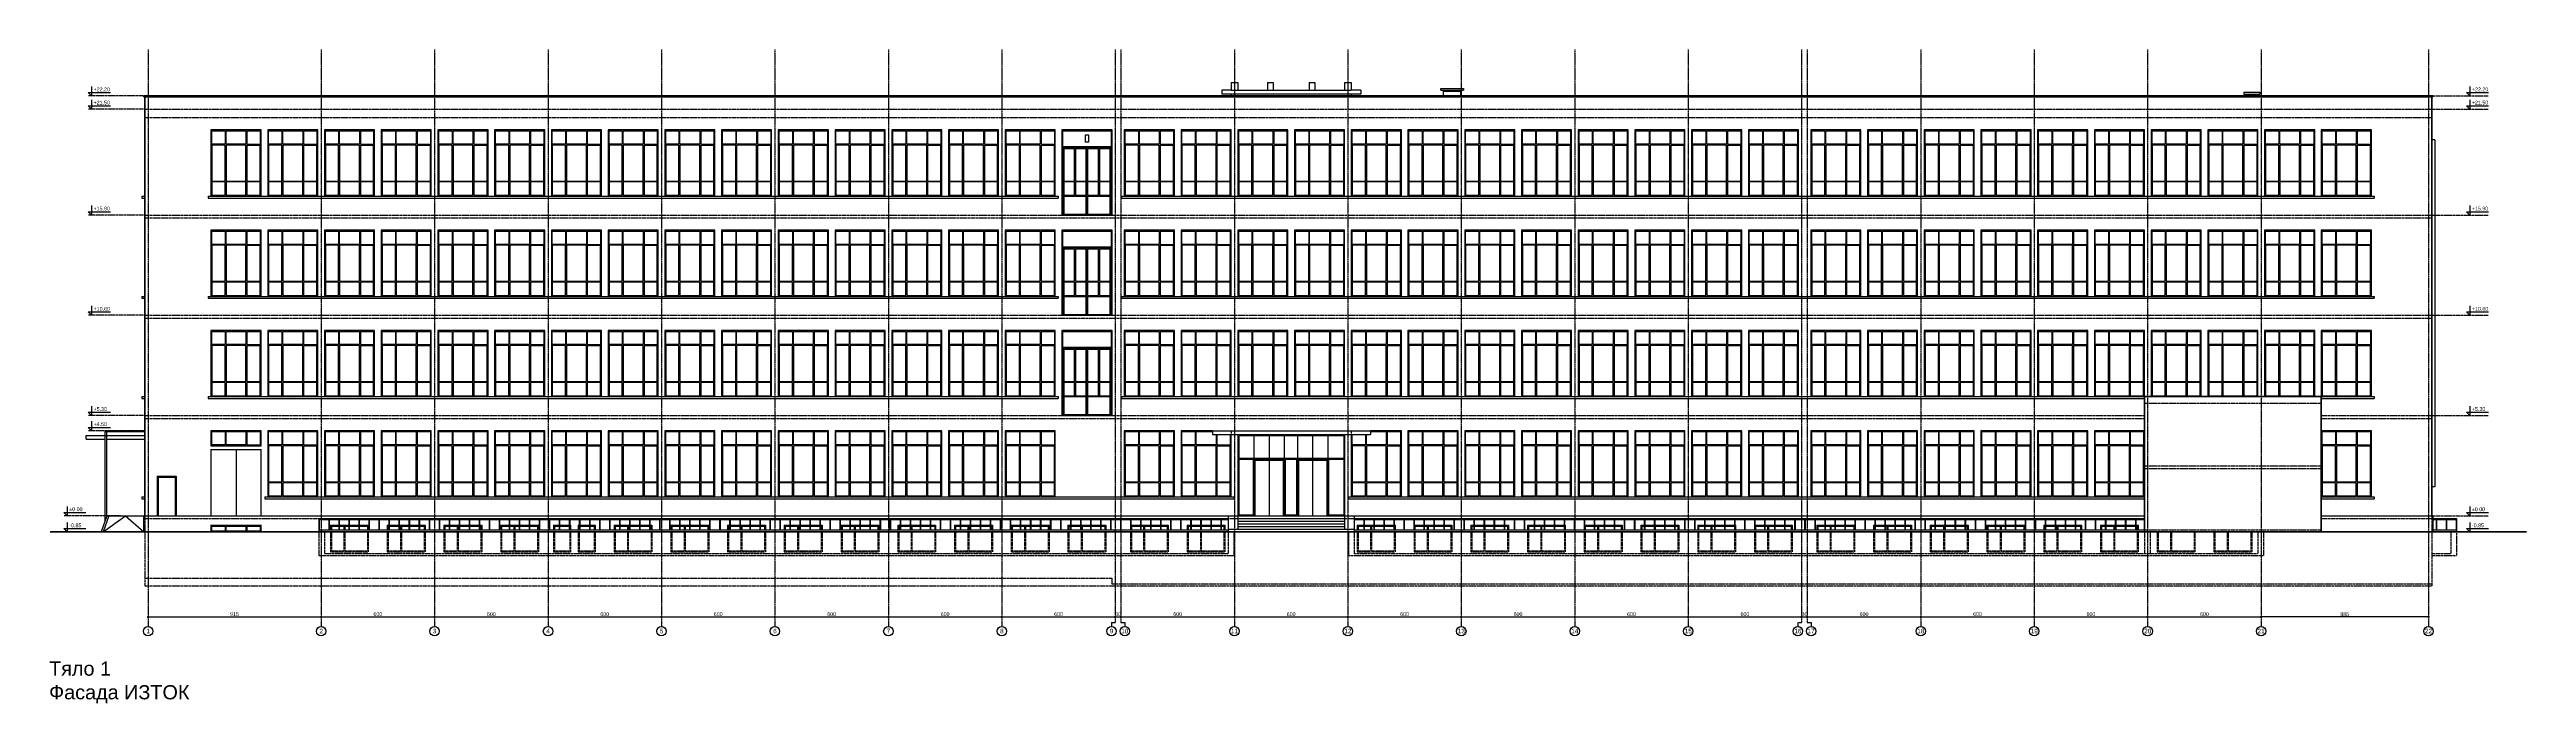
# Model space of a CAD drawing. Header units: inches. Extents: x -72385 to 39588, y -6525 to 66685.
# Drawn here: x -7527 to 5572, y 17634 to 21091 of the extents above; entities that cross this region are included whole.
import ezdxf

# ---------------------------------------------------------------- set-up
doc = ezdxf.new("R2010")
doc.units = ezdxf.units.IN
doc.header["$MEASUREMENT"] = 0
doc.linetypes.add('DashDot', pattern=[0.6, 0.4, -0.1, 0, -0.1])
doc.linetypes.add('Hidden', pattern=[0.4, 0.2, -0.2])
for name, color, linetype, lineweight in [('Надписи коти външни', 252, 'Continuous', 25), ('Надписи нива', 252, 'Continuous', 25), ('Надписи Оси', 252, 'Continuous', 25), ('Оси', 252, 'DashDot', 25), ('Фасади Разрези дебело', 7, 'Continuous', 35), ('Фасади Разрези пунктир', 253, 'Hidden', 25), ('Фасади Разрези средно', 252, 'Continuous', 30), ('Фасади Разрези тънко', 253, 'Continuous', 25)]:
    doc.layers.add(name, color=color, linetype=linetype, lineweight=lineweight)
doc.styles.add('Arial Regular', font='arial.ttf')
doc.styles.get("Standard").update_dxf_attribs({"font": 'arial.ttf'})
doc.dimstyles.new('Annotative', dxfattribs={"dimscale": 0, "dimtxt": 20, "dimasz": 5, "dimexe": 5, "dimexo": 5, "dimgap": 5, "dimtad": 1, "dimdec": 0, "dimzin": 0, "dimdsep": 46, "dimtxsty": 'Standard', "dimblk": 'ARCHTICK', "dimcen": 5, "dimdle": 5, "dimadec": 0, "dimazin": 0, "dimtfac": 1, "dimtdec": 0, "dimtofl": 0, "dimtmove": 0, "dimatfit": 3, "dimldrblk": 'ARCHTICK', "dimfxl": 5, "dimfxlon": 1, "dimtolj": 1, "dimtzin": 0, "dimarcsym": 1})

# ---------------------------------------------------------------- blocks, each defined once
blk = doc.blocks.new('_ArchTick')
at = {"color": 0, "linetype": 'ByBlock', "const_width": 0.15}
blk.add_lwpolyline([(-0.5, -0.5), (0.5, 0.5)], dxfattribs=at)
blk = doc.blocks.new('*D6965')
at = {"layer": 'Defpoints', "color": 0, "ltscale": 10, "transparency": 16777216}
for p in [(4169, 18091), (4169, 18041), (5054, 18041)]:
    blk.add_point(p, dxfattribs=at)
at = {"layer": 'Надписи коти външни', "color": 0, "lineweight": -2, "ltscale": 10, "transparency": 16777216}
for p, q in [((5059, 18091), (4164, 18091)), ((4169, 18086), (4169, 18096)), ((5054, 18086), (5054, 18096))]:
    blk.add_line(p, q, dxfattribs=at)
at = {"layer": 'Надписи коти външни', "color": 0, "lineweight": -2, "ltscale": 10, "transparency": 16777216, "xscale": 5, "yscale": 5, "zscale": 5, "rotation": 180}
blk.add_blockref('_ArchTick', (4169, 18091), dxfattribs=at)
at = {"layer": 'Надписи коти външни', "color": 0, "lineweight": -2, "ltscale": 10, "transparency": 16777216, "xscale": 5, "yscale": 5, "zscale": 5}
blk.add_blockref('_ArchTick', (5054, 18091), dxfattribs=at)
at = {"layer": 'Надписи коти външни', "color": 0, "ltscale": 10, "transparency": 16777216, "insert": (4611, 18106), "char_height": 20, "attachment_point": 5}
blk.add_mtext('\\A1;885', dxfattribs=at)
blk = doc.blocks.new('*D6970')
at = {"layer": 'Defpoints', "color": 0, "ltscale": 10, "transparency": 16777216}
for p in [(4169, 18091), (3569, 18041), (4169, 18041)]:
    blk.add_point(p, dxfattribs=at)
at = {"layer": 'Надписи коти външни', "color": 0, "lineweight": -2, "ltscale": 10, "transparency": 16777216}
for p, q in [((3564, 18091), (4174, 18091)), ((3569, 18086), (3569, 18096)), ((4169, 18086), (4169, 18096))]:
    blk.add_line(p, q, dxfattribs=at)
at = {"layer": 'Надписи коти външни', "color": 0, "lineweight": -2, "ltscale": 10, "transparency": 16777216, "xscale": 5, "yscale": 5, "zscale": 5, "rotation": 180}
blk.add_blockref('_ArchTick', (3569, 18091), dxfattribs=at)
at = {"layer": 'Надписи коти външни', "color": 0, "lineweight": -2, "ltscale": 10, "transparency": 16777216, "xscale": 5, "yscale": 5, "zscale": 5}
blk.add_blockref('_ArchTick', (4169, 18091), dxfattribs=at)
at = {"layer": 'Надписи коти външни', "color": 0, "ltscale": 10, "transparency": 16777216, "insert": (3869, 18106), "char_height": 20, "attachment_point": 5}
blk.add_mtext('\\A1;600', dxfattribs=at)
blk = doc.blocks.new('*D6971')
at = {"layer": 'Defpoints', "color": 0, "ltscale": 10, "transparency": 16777216}
for p in [(3569, 18091), (2969, 18041), (3569, 18041)]:
    blk.add_point(p, dxfattribs=at)
at = {"layer": 'Надписи коти външни', "color": 0, "lineweight": -2, "ltscale": 10, "transparency": 16777216}
for p, q in [((2964, 18091), (3574, 18091)), ((2969, 18086), (2969, 18096)), ((3569, 18086), (3569, 18096))]:
    blk.add_line(p, q, dxfattribs=at)
at = {"layer": 'Надписи коти външни', "color": 0, "lineweight": -2, "ltscale": 10, "transparency": 16777216, "xscale": 5, "yscale": 5, "zscale": 5, "rotation": 180}
blk.add_blockref('_ArchTick', (2969, 18091), dxfattribs=at)
at = {"layer": 'Надписи коти външни', "color": 0, "lineweight": -2, "ltscale": 10, "transparency": 16777216, "xscale": 5, "yscale": 5, "zscale": 5}
blk.add_blockref('_ArchTick', (3569, 18091), dxfattribs=at)
at = {"layer": 'Надписи коти външни', "color": 0, "ltscale": 10, "transparency": 16777216, "insert": (3269, 18106), "char_height": 20, "attachment_point": 5}
blk.add_mtext('\\A1;600', dxfattribs=at)
blk = doc.blocks.new('*D6972')
at = {"layer": 'Defpoints', "color": 0, "ltscale": 10, "transparency": 16777216}
for p in [(2969, 18091), (2369, 18041), (2969, 18041)]:
    blk.add_point(p, dxfattribs=at)
at = {"layer": 'Надписи коти външни', "color": 0, "lineweight": -2, "ltscale": 10, "transparency": 16777216}
for p, q in [((2364, 18091), (2974, 18091)), ((2369, 18086), (2369, 18096)), ((2969, 18086), (2969, 18096))]:
    blk.add_line(p, q, dxfattribs=at)
at = {"layer": 'Надписи коти външни', "color": 0, "lineweight": -2, "ltscale": 10, "transparency": 16777216, "xscale": 5, "yscale": 5, "zscale": 5, "rotation": 180}
blk.add_blockref('_ArchTick', (2369, 18091), dxfattribs=at)
at = {"layer": 'Надписи коти външни', "color": 0, "lineweight": -2, "ltscale": 10, "transparency": 16777216, "xscale": 5, "yscale": 5, "zscale": 5}
blk.add_blockref('_ArchTick', (2969, 18091), dxfattribs=at)
at = {"layer": 'Надписи коти външни', "color": 0, "ltscale": 10, "transparency": 16777216, "insert": (2669, 18106), "char_height": 20, "attachment_point": 5}
blk.add_mtext('\\A1;600', dxfattribs=at)
blk = doc.blocks.new('*D6973')
at = {"layer": 'Defpoints', "color": 0, "ltscale": 10, "transparency": 16777216}
for p in [(2369, 18091), (1769, 18061), (2369, 18061)]:
    blk.add_point(p, dxfattribs=at)
at = {"layer": 'Надписи коти външни', "color": 0, "lineweight": -2, "ltscale": 10, "transparency": 16777216}
for p, q in [((1764, 18091), (2374, 18091)), ((1769, 18086), (1769, 18096)), ((2369, 18086), (2369, 18096))]:
    blk.add_line(p, q, dxfattribs=at)
at = {"layer": 'Надписи коти външни', "color": 0, "lineweight": -2, "ltscale": 10, "transparency": 16777216, "xscale": 5, "yscale": 5, "zscale": 5, "rotation": 180}
blk.add_blockref('_ArchTick', (1769, 18091), dxfattribs=at)
at = {"layer": 'Надписи коти външни', "color": 0, "lineweight": -2, "ltscale": 10, "transparency": 16777216, "xscale": 5, "yscale": 5, "zscale": 5}
blk.add_blockref('_ArchTick', (2369, 18091), dxfattribs=at)
at = {"layer": 'Надписи коти външни', "color": 0, "ltscale": 10, "transparency": 16777216, "insert": (2069, 18106), "char_height": 20, "attachment_point": 5}
blk.add_mtext('\\A1;600', dxfattribs=at)
blk = doc.blocks.new('*D6974')
at = {"layer": 'Defpoints', "color": 0, "ltscale": 10, "transparency": 16777216}
for p in [(1739, 18091), (1139, 18067), (1739, 18067)]:
    blk.add_point(p, dxfattribs=at)
at = {"layer": 'Надписи коти външни', "color": 0, "lineweight": -2, "ltscale": 10, "transparency": 16777216}
for p, q in [((1134, 18091), (1744, 18091)), ((1139, 18086), (1139, 18096)), ((1739, 18086), (1739, 18096))]:
    blk.add_line(p, q, dxfattribs=at)
at = {"layer": 'Надписи коти външни', "color": 0, "lineweight": -2, "ltscale": 10, "transparency": 16777216, "xscale": 5, "yscale": 5, "zscale": 5, "rotation": 180}
blk.add_blockref('_ArchTick', (1139, 18091), dxfattribs=at)
at = {"layer": 'Надписи коти външни', "color": 0, "lineweight": -2, "ltscale": 10, "transparency": 16777216, "xscale": 5, "yscale": 5, "zscale": 5}
blk.add_blockref('_ArchTick', (1739, 18091), dxfattribs=at)
at = {"layer": 'Надписи коти външни', "color": 0, "ltscale": 10, "transparency": 16777216, "insert": (1439, 18106), "char_height": 20, "attachment_point": 5}
blk.add_mtext('\\A1;600', dxfattribs=at)
blk = doc.blocks.new('*D6975')
at = {"layer": 'Defpoints', "color": 0, "ltscale": 10, "transparency": 16777216}
for p in [(1139, 18091), (539, 18041), (1139, 18041)]:
    blk.add_point(p, dxfattribs=at)
at = {"layer": 'Надписи коти външни', "color": 0, "lineweight": -2, "ltscale": 10, "transparency": 16777216}
for p, q in [((534, 18091), (1144, 18091)), ((539, 18086), (539, 18096)), ((1139, 18086), (1139, 18096))]:
    blk.add_line(p, q, dxfattribs=at)
at = {"layer": 'Надписи коти външни', "color": 0, "lineweight": -2, "ltscale": 10, "transparency": 16777216, "xscale": 5, "yscale": 5, "zscale": 5, "rotation": 180}
blk.add_blockref('_ArchTick', (539, 18091), dxfattribs=at)
at = {"layer": 'Надписи коти външни', "color": 0, "lineweight": -2, "ltscale": 10, "transparency": 16777216, "xscale": 5, "yscale": 5, "zscale": 5}
blk.add_blockref('_ArchTick', (1139, 18091), dxfattribs=at)
at = {"layer": 'Надписи коти външни', "color": 0, "ltscale": 10, "transparency": 16777216, "insert": (839, 18106), "char_height": 20, "attachment_point": 5}
blk.add_mtext('\\A1;600', dxfattribs=at)
blk = doc.blocks.new('*D6976')
at = {"layer": 'Defpoints', "color": 0, "ltscale": 10, "transparency": 16777216}
for p in [(1769, 18091), (1739, 18061), (1769, 18061)]:
    blk.add_point(p, dxfattribs=at)
at = {"layer": 'Надписи коти външни', "color": 0, "lineweight": -2, "ltscale": 10, "transparency": 16777216}
for p, q in [((1734, 18091), (1774, 18091)), ((1739, 18086), (1739, 18096)), ((1769, 18086), (1769, 18096))]:
    blk.add_line(p, q, dxfattribs=at)
at = {"layer": 'Надписи коти външни', "color": 0, "lineweight": -2, "ltscale": 10, "transparency": 16777216, "xscale": 5, "yscale": 5, "zscale": 5, "rotation": 180}
blk.add_blockref('_ArchTick', (1739, 18091), dxfattribs=at)
at = {"layer": 'Надписи коти външни', "color": 0, "lineweight": -2, "ltscale": 10, "transparency": 16777216, "xscale": 5, "yscale": 5, "zscale": 5}
blk.add_blockref('_ArchTick', (1769, 18091), dxfattribs=at)
at = {"layer": 'Надписи коти външни', "color": 0, "ltscale": 10, "transparency": 16777216, "insert": (1754, 18106), "char_height": 20, "attachment_point": 5}
blk.add_mtext('\\A1;30', dxfattribs=at)
blk = doc.blocks.new('*D6977')
at = {"layer": 'Defpoints', "color": 0, "ltscale": 10, "transparency": 16777216}
for p in [(539, 18091), (-61, 18041), (539, 18041)]:
    blk.add_point(p, dxfattribs=at)
at = {"layer": 'Надписи коти външни', "color": 0, "lineweight": -2, "ltscale": 10, "transparency": 16777216}
for p, q in [((-66, 18091), (544, 18091)), ((-61, 18086), (-61, 18096)), ((539, 18086), (539, 18096))]:
    blk.add_line(p, q, dxfattribs=at)
at = {"layer": 'Надписи коти външни', "color": 0, "lineweight": -2, "ltscale": 10, "transparency": 16777216, "xscale": 5, "yscale": 5, "zscale": 5, "rotation": 180}
blk.add_blockref('_ArchTick', (-61, 18091), dxfattribs=at)
at = {"layer": 'Надписи коти външни', "color": 0, "lineweight": -2, "ltscale": 10, "transparency": 16777216, "xscale": 5, "yscale": 5, "zscale": 5}
blk.add_blockref('_ArchTick', (539, 18091), dxfattribs=at)
at = {"layer": 'Надписи коти външни', "color": 0, "ltscale": 10, "transparency": 16777216, "insert": (239, 18106), "char_height": 20, "attachment_point": 5}
blk.add_mtext('\\A1;600', dxfattribs=at)
blk = doc.blocks.new('*D6978')
at = {"layer": 'Defpoints', "color": 0, "ltscale": 10, "transparency": 16777216}
for p in [(-61, 18091), (-661, 18041), (-61, 18041)]:
    blk.add_point(p, dxfattribs=at)
at = {"layer": 'Надписи коти външни', "color": 0, "lineweight": -2, "ltscale": 10, "transparency": 16777216}
for p, q in [((-666, 18091), (-56, 18091)), ((-661, 18086), (-661, 18096)), ((-61, 18086), (-61, 18096))]:
    blk.add_line(p, q, dxfattribs=at)
at = {"layer": 'Надписи коти външни', "color": 0, "lineweight": -2, "ltscale": 10, "transparency": 16777216, "xscale": 5, "yscale": 5, "zscale": 5, "rotation": 180}
blk.add_blockref('_ArchTick', (-661, 18091), dxfattribs=at)
at = {"layer": 'Надписи коти външни', "color": 0, "lineweight": -2, "ltscale": 10, "transparency": 16777216, "xscale": 5, "yscale": 5, "zscale": 5}
blk.add_blockref('_ArchTick', (-61, 18091), dxfattribs=at)
at = {"layer": 'Надписи коти външни', "color": 0, "ltscale": 10, "transparency": 16777216, "insert": (-361, 18106), "char_height": 20, "attachment_point": 5}
blk.add_mtext('\\A1;600', dxfattribs=at)
blk = doc.blocks.new('*D6979')
at = {"layer": 'Defpoints', "color": 0, "ltscale": 10, "transparency": 16777216}
for p in [(-661, 18091), (-1261, 18041), (-661, 18041)]:
    blk.add_point(p, dxfattribs=at)
at = {"layer": 'Надписи коти външни', "color": 0, "lineweight": -2, "ltscale": 10, "transparency": 16777216}
for p, q in [((-1266, 18091), (-656, 18091)), ((-1261, 18086), (-1261, 18096)), ((-661, 18086), (-661, 18096))]:
    blk.add_line(p, q, dxfattribs=at)
at = {"layer": 'Надписи коти външни', "color": 0, "lineweight": -2, "ltscale": 10, "transparency": 16777216, "xscale": 5, "yscale": 5, "zscale": 5, "rotation": 180}
blk.add_blockref('_ArchTick', (-1261, 18091), dxfattribs=at)
at = {"layer": 'Надписи коти външни', "color": 0, "lineweight": -2, "ltscale": 10, "transparency": 16777216, "xscale": 5, "yscale": 5, "zscale": 5}
blk.add_blockref('_ArchTick', (-661, 18091), dxfattribs=at)
at = {"layer": 'Надписи коти външни', "color": 0, "ltscale": 10, "transparency": 16777216, "insert": (-961, 18106), "char_height": 20, "attachment_point": 5}
blk.add_mtext('\\A1;600', dxfattribs=at)
blk = doc.blocks.new('*D6980')
at = {"layer": 'Defpoints', "color": 0, "ltscale": 10, "transparency": 16777216}
for p in [(-1261, 18091), (-1861, 18061), (-1261, 18061)]:
    blk.add_point(p, dxfattribs=at)
at = {"layer": 'Надписи коти външни', "color": 0, "lineweight": -2, "ltscale": 10, "transparency": 16777216}
for p, q in [((-1866, 18091), (-1256, 18091)), ((-1861, 18086), (-1861, 18096)), ((-1261, 18086), (-1261, 18096))]:
    blk.add_line(p, q, dxfattribs=at)
at = {"layer": 'Надписи коти външни', "color": 0, "lineweight": -2, "ltscale": 10, "transparency": 16777216, "xscale": 5, "yscale": 5, "zscale": 5, "rotation": 180}
blk.add_blockref('_ArchTick', (-1861, 18091), dxfattribs=at)
at = {"layer": 'Надписи коти външни', "color": 0, "lineweight": -2, "ltscale": 10, "transparency": 16777216, "xscale": 5, "yscale": 5, "zscale": 5}
blk.add_blockref('_ArchTick', (-1261, 18091), dxfattribs=at)
at = {"layer": 'Надписи коти външни', "color": 0, "ltscale": 10, "transparency": 16777216, "insert": (-1561, 18106), "char_height": 20, "attachment_point": 5}
blk.add_mtext('\\A1;600', dxfattribs=at)
blk = doc.blocks.new('*D6981')
at = {"layer": 'Defpoints', "color": 0, "ltscale": 10, "transparency": 16777216}
for p in [(-1891, 18091), (-2491, 18066), (-1891, 18066)]:
    blk.add_point(p, dxfattribs=at)
at = {"layer": 'Надписи коти външни', "color": 0, "lineweight": -2, "ltscale": 10, "transparency": 16777216}
for p, q in [((-2496, 18091), (-1886, 18091)), ((-2491, 18086), (-2491, 18096)), ((-1891, 18086), (-1891, 18096))]:
    blk.add_line(p, q, dxfattribs=at)
at = {"layer": 'Надписи коти външни', "color": 0, "lineweight": -2, "ltscale": 10, "transparency": 16777216, "xscale": 5, "yscale": 5, "zscale": 5, "rotation": 180}
blk.add_blockref('_ArchTick', (-2491, 18091), dxfattribs=at)
at = {"layer": 'Надписи коти външни', "color": 0, "lineweight": -2, "ltscale": 10, "transparency": 16777216, "xscale": 5, "yscale": 5, "zscale": 5}
blk.add_blockref('_ArchTick', (-1891, 18091), dxfattribs=at)
at = {"layer": 'Надписи коти външни', "color": 0, "ltscale": 10, "transparency": 16777216, "insert": (-2191, 18106), "char_height": 20, "attachment_point": 5}
blk.add_mtext('\\A1;600', dxfattribs=at)
blk = doc.blocks.new('*D6982')
at = {"layer": 'Defpoints', "color": 0, "ltscale": 10, "transparency": 16777216}
for p in [(-1861, 18091), (-1891, 18061), (-1861, 18061)]:
    blk.add_point(p, dxfattribs=at)
at = {"layer": 'Надписи коти външни', "color": 0, "lineweight": -2, "ltscale": 10, "transparency": 16777216}
for p, q in [((-1896, 18091), (-1856, 18091)), ((-1891, 18086), (-1891, 18096)), ((-1861, 18086), (-1861, 18096))]:
    blk.add_line(p, q, dxfattribs=at)
at = {"layer": 'Надписи коти външни', "color": 0, "lineweight": -2, "ltscale": 10, "transparency": 16777216, "xscale": 5, "yscale": 5, "zscale": 5, "rotation": 180}
blk.add_blockref('_ArchTick', (-1891, 18091), dxfattribs=at)
at = {"layer": 'Надписи коти външни', "color": 0, "lineweight": -2, "ltscale": 10, "transparency": 16777216, "xscale": 5, "yscale": 5, "zscale": 5}
blk.add_blockref('_ArchTick', (-1861, 18091), dxfattribs=at)
at = {"layer": 'Надписи коти външни', "color": 0, "ltscale": 10, "transparency": 16777216, "insert": (-1876, 18106), "char_height": 20, "attachment_point": 5}
blk.add_mtext('\\A1;30', dxfattribs=at)
blk = doc.blocks.new('*D6983')
at = {"layer": 'Defpoints', "color": 0, "ltscale": 10, "transparency": 16777216}
for p in [(-2491, 18091), (-3091, 18041), (-2491, 18041)]:
    blk.add_point(p, dxfattribs=at)
at = {"layer": 'Надписи коти външни', "color": 0, "lineweight": -2, "ltscale": 10, "transparency": 16777216}
for p, q in [((-3096, 18091), (-2486, 18091)), ((-3091, 18086), (-3091, 18096)), ((-2491, 18086), (-2491, 18096))]:
    blk.add_line(p, q, dxfattribs=at)
at = {"layer": 'Надписи коти външни', "color": 0, "lineweight": -2, "ltscale": 10, "transparency": 16777216, "xscale": 5, "yscale": 5, "zscale": 5, "rotation": 180}
blk.add_blockref('_ArchTick', (-3091, 18091), dxfattribs=at)
at = {"layer": 'Надписи коти външни', "color": 0, "lineweight": -2, "ltscale": 10, "transparency": 16777216, "xscale": 5, "yscale": 5, "zscale": 5}
blk.add_blockref('_ArchTick', (-2491, 18091), dxfattribs=at)
at = {"layer": 'Надписи коти външни', "color": 0, "ltscale": 10, "transparency": 16777216, "insert": (-2791, 18106), "char_height": 20, "attachment_point": 5}
blk.add_mtext('\\A1;600', dxfattribs=at)
blk = doc.blocks.new('*D6984')
at = {"layer": 'Defpoints', "color": 0, "ltscale": 10, "transparency": 16777216}
for p in [(-3091, 18091), (-3691, 18041), (-3091, 18041)]:
    blk.add_point(p, dxfattribs=at)
at = {"layer": 'Надписи коти външни', "color": 0, "lineweight": -2, "ltscale": 10, "transparency": 16777216}
for p, q in [((-3696, 18091), (-3086, 18091)), ((-3691, 18086), (-3691, 18096)), ((-3091, 18086), (-3091, 18096))]:
    blk.add_line(p, q, dxfattribs=at)
at = {"layer": 'Надписи коти външни', "color": 0, "lineweight": -2, "ltscale": 10, "transparency": 16777216, "xscale": 5, "yscale": 5, "zscale": 5, "rotation": 180}
blk.add_blockref('_ArchTick', (-3691, 18091), dxfattribs=at)
at = {"layer": 'Надписи коти външни', "color": 0, "lineweight": -2, "ltscale": 10, "transparency": 16777216, "xscale": 5, "yscale": 5, "zscale": 5}
blk.add_blockref('_ArchTick', (-3091, 18091), dxfattribs=at)
at = {"layer": 'Надписи коти външни', "color": 0, "ltscale": 10, "transparency": 16777216, "insert": (-3391, 18106), "char_height": 20, "attachment_point": 5}
blk.add_mtext('\\A1;600', dxfattribs=at)
blk = doc.blocks.new('*D6985')
at = {"layer": 'Defpoints', "color": 0, "ltscale": 10, "transparency": 16777216}
for p in [(-3691, 18091), (-4291, 18041), (-3691, 18041)]:
    blk.add_point(p, dxfattribs=at)
at = {"layer": 'Надписи коти външни', "color": 0, "lineweight": -2, "ltscale": 10, "transparency": 16777216}
for p, q in [((-4296, 18091), (-3686, 18091)), ((-4291, 18086), (-4291, 18096)), ((-3691, 18086), (-3691, 18096))]:
    blk.add_line(p, q, dxfattribs=at)
at = {"layer": 'Надписи коти външни', "color": 0, "lineweight": -2, "ltscale": 10, "transparency": 16777216, "xscale": 5, "yscale": 5, "zscale": 5, "rotation": 180}
blk.add_blockref('_ArchTick', (-4291, 18091), dxfattribs=at)
at = {"layer": 'Надписи коти външни', "color": 0, "lineweight": -2, "ltscale": 10, "transparency": 16777216, "xscale": 5, "yscale": 5, "zscale": 5}
blk.add_blockref('_ArchTick', (-3691, 18091), dxfattribs=at)
at = {"layer": 'Надписи коти външни', "color": 0, "ltscale": 10, "transparency": 16777216, "insert": (-3991, 18106), "char_height": 20, "attachment_point": 5}
blk.add_mtext('\\A1;600', dxfattribs=at)
blk = doc.blocks.new('*D6986')
at = {"layer": 'Defpoints', "color": 0, "ltscale": 10, "transparency": 16777216}
for p in [(-4291, 18091), (-4891, 18041), (-4291, 18041)]:
    blk.add_point(p, dxfattribs=at)
at = {"layer": 'Надписи коти външни', "color": 0, "lineweight": -2, "ltscale": 10, "transparency": 16777216}
for p, q in [((-4896, 18091), (-4286, 18091)), ((-4891, 18086), (-4891, 18096)), ((-4291, 18086), (-4291, 18096))]:
    blk.add_line(p, q, dxfattribs=at)
at = {"layer": 'Надписи коти външни', "color": 0, "lineweight": -2, "ltscale": 10, "transparency": 16777216, "xscale": 5, "yscale": 5, "zscale": 5, "rotation": 180}
blk.add_blockref('_ArchTick', (-4891, 18091), dxfattribs=at)
at = {"layer": 'Надписи коти външни', "color": 0, "lineweight": -2, "ltscale": 10, "transparency": 16777216, "xscale": 5, "yscale": 5, "zscale": 5}
blk.add_blockref('_ArchTick', (-4291, 18091), dxfattribs=at)
at = {"layer": 'Надписи коти външни', "color": 0, "ltscale": 10, "transparency": 16777216, "insert": (-4591, 18106), "char_height": 20, "attachment_point": 5}
blk.add_mtext('\\A1;600', dxfattribs=at)
blk = doc.blocks.new('*D6987')
at = {"layer": 'Defpoints', "color": 0, "ltscale": 10, "transparency": 16777216}
for p in [(-4891, 18091), (-5491, 18041), (-4891, 18041)]:
    blk.add_point(p, dxfattribs=at)
at = {"layer": 'Надписи коти външни', "color": 0, "lineweight": -2, "ltscale": 10, "transparency": 16777216}
for p, q in [((-5496, 18091), (-4886, 18091)), ((-5491, 18086), (-5491, 18096)), ((-4891, 18086), (-4891, 18096))]:
    blk.add_line(p, q, dxfattribs=at)
at = {"layer": 'Надписи коти външни', "color": 0, "lineweight": -2, "ltscale": 10, "transparency": 16777216, "xscale": 5, "yscale": 5, "zscale": 5, "rotation": 180}
blk.add_blockref('_ArchTick', (-5491, 18091), dxfattribs=at)
at = {"layer": 'Надписи коти външни', "color": 0, "lineweight": -2, "ltscale": 10, "transparency": 16777216, "xscale": 5, "yscale": 5, "zscale": 5}
blk.add_blockref('_ArchTick', (-4891, 18091), dxfattribs=at)
at = {"layer": 'Надписи коти външни', "color": 0, "ltscale": 10, "transparency": 16777216, "insert": (-5191, 18106), "char_height": 20, "attachment_point": 5}
blk.add_mtext('\\A1;600', dxfattribs=at)
blk = doc.blocks.new('*D6988')
at = {"layer": 'Defpoints', "color": 0, "ltscale": 10, "transparency": 16777216}
for p in [(-5491, 18091), (-6091, 18041), (-5491, 18041)]:
    blk.add_point(p, dxfattribs=at)
at = {"layer": 'Надписи коти външни', "color": 0, "lineweight": -2, "ltscale": 10, "transparency": 16777216}
for p, q in [((-6096, 18091), (-5486, 18091)), ((-6091, 18086), (-6091, 18096)), ((-5491, 18086), (-5491, 18096))]:
    blk.add_line(p, q, dxfattribs=at)
at = {"layer": 'Надписи коти външни', "color": 0, "lineweight": -2, "ltscale": 10, "transparency": 16777216, "xscale": 5, "yscale": 5, "zscale": 5, "rotation": 180}
blk.add_blockref('_ArchTick', (-6091, 18091), dxfattribs=at)
at = {"layer": 'Надписи коти външни', "color": 0, "lineweight": -2, "ltscale": 10, "transparency": 16777216, "xscale": 5, "yscale": 5, "zscale": 5}
blk.add_blockref('_ArchTick', (-5491, 18091), dxfattribs=at)
at = {"layer": 'Надписи коти външни', "color": 0, "ltscale": 10, "transparency": 16777216, "insert": (-5791, 18106), "char_height": 20, "attachment_point": 5}
blk.add_mtext('\\A1;600', dxfattribs=at)
blk = doc.blocks.new('*D6989')
at = {"layer": 'Defpoints', "color": 0, "ltscale": 10, "transparency": 16777216}
for p in [(-6091, 18091), (-7006, 18041), (-6091, 18041)]:
    blk.add_point(p, dxfattribs=at)
at = {"layer": 'Надписи коти външни', "color": 0, "lineweight": -2, "ltscale": 10, "transparency": 16777216}
for p, q in [((-7011, 18091), (-6086, 18091)), ((-7006, 18086), (-7006, 18096)), ((-6091, 18086), (-6091, 18096))]:
    blk.add_line(p, q, dxfattribs=at)
at = {"layer": 'Надписи коти външни', "color": 0, "lineweight": -2, "ltscale": 10, "transparency": 16777216, "xscale": 5, "yscale": 5, "zscale": 5, "rotation": 180}
blk.add_blockref('_ArchTick', (-7006, 18091), dxfattribs=at)
at = {"layer": 'Надписи коти външни', "color": 0, "lineweight": -2, "ltscale": 10, "transparency": 16777216, "xscale": 5, "yscale": 5, "zscale": 5}
blk.add_blockref('_ArchTick', (-6091, 18091), dxfattribs=at)
at = {"layer": 'Надписи коти външни', "color": 0, "ltscale": 10, "transparency": 16777216, "insert": (-6549, 18106), "char_height": 20, "attachment_point": 5}
blk.add_mtext('\\A1;915', dxfattribs=at)

msp = doc.modelspace()

# ---------------------------------------------------------------- linework, layer by layer
at = {"layer": 'Надписи нива', "ltscale": 10}
for p, q in [((-7323.6, 20863.6), (-7205.9, 20863.6)), ((-7305.9, 20845.9), (-7323.6, 20863.6)), ((-7305.9, 20895.9), (-7305.9, 20845.9)), ((5254.7, 20863.6), (5372.4, 20863.6)), ((5272.4, 20845.9), (5254.7, 20863.6)), ((5272.4, 20895.9), (5272.4, 20845.9)), ((-7323.6, 20793.6), (-7205.9, 20793.6)), ((-7305.9, 20775.9), (-7323.6, 20793.6)), ((-7305.9, 20825.9), (-7305.9, 20775.9)), ((5254.7, 20793.6), (5372.4, 20793.6)), ((5272.4, 20775.9), (5254.7, 20793.6)), ((5272.4, 20825.9), (5272.4, 20775.9)), ((-7323.6, 20233.6), (-7205.9, 20233.6)), ((-7305.9, 20215.9), (-7323.6, 20233.6)), ((-7305.9, 20265.9), (-7305.9, 20215.9)), ((5254.7, 20233.6), (5372.4, 20233.6)), ((5272.4, 20215.9), (5254.7, 20233.6)), ((5272.4, 20265.9), (5272.4, 20215.9)), ((-7323.6, 19703.6), (-7205.9, 19703.6)), ((-7305.9, 19685.9), (-7323.6, 19703.6)), ((-7305.9, 19735.9), (-7305.9, 19685.9)), ((5254.7, 19703.6), (5372.4, 19703.6)), ((5272.4, 19685.9), (5254.7, 19703.6)), ((5272.4, 19735.9), (5272.4, 19685.9)), ((-7323.6, 19173.6), (-7205.9, 19173.6)), ((-7305.9, 19155.9), (-7323.6, 19173.6)), ((-7305.9, 19205.9), (-7305.9, 19155.9)), ((-7305.9, 19125.9), (-7305.9, 19075.9)), ((5254.7, 19173.6), (5372.4, 19173.6)), ((5272.4, 19155.9), (5254.7, 19173.6)), ((5272.4, 19205.9), (5272.4, 19155.9)), ((-7323.6, 19093.6), (-7205.9, 19093.6)), ((-7305.9, 19075.9), (-7323.6, 19093.6)), ((-7452.3, 18643.6), (-7334.6, 18643.6)), ((-7434.6, 18625.9), (-7452.3, 18643.6)), ((-7434.6, 18675.9), (-7434.6, 18625.9)), ((5254.7, 18643.6), (5372.4, 18643.6)), ((5272.4, 18625.9), (5254.7, 18643.6)), ((5272.4, 18675.9), (5272.4, 18625.9)), ((-7452.3, 18558.6), (-7334.6, 18558.6)), ((-7434.6, 18540.9), (-7452.3, 18558.6)), ((-7434.6, 18590.9), (-7434.6, 18540.9)), ((5254.7, 18558.6), (5372.4, 18558.6)), ((5272.4, 18540.9), (5254.7, 18558.6)), ((5272.4, 18590.9), (5272.4, 18540.9))]:
    msp.add_line(p, q, dxfattribs=at)
at = {"layer": 'Надписи нива', "linetype": 'Hidden', "ltscale": 10}
for p, q in [((-7023.6, 20845.9), (-7323.6, 20845.9)), ((5072.4, 20845.9), (5372.4, 20845.9)), ((-7023.6, 20775.9), (-7323.6, 20775.9)), ((5072.4, 20775.9), (5372.4, 20775.9)), ((-7023.6, 20215.9), (-7323.6, 20215.9)), ((5072.4, 20215.9), (5372.4, 20215.9)), ((-7023.6, 19685.9), (-7323.6, 19685.9)), ((5072.4, 19685.9), (5372.4, 19685.9)), ((-7023.6, 19155.9), (-7323.6, 19155.9)), ((5072.4, 19155.9), (5372.4, 19155.9)), ((-7023.6, 19075.9), (-7323.6, 19075.9)), ((-7152.3, 18625.9), (-7452.3, 18625.9)), ((5072.4, 18625.9), (5372.4, 18625.9))]:
    msp.add_line(p, q, dxfattribs=at)
at = {"layer": 'Надписи Оси', "ltscale": 50}
for centre in [(-7006, 18015.9), (-6091, 18015.9), (-5491, 18015.9), (-4891, 18015.9), (-4291, 18015.9), (-3691, 18015.9), (-3091, 18015.9), (-2491, 18015.9), (-1911, 18015.9), (-1841, 18015.9), (-1261, 18015.9), (-661, 18015.9), (-61, 18015.9), (539, 18015.9), (1139, 18015.9), (1719, 18015.9), (1789, 18015.9), (2369, 18015.9), (2969, 18015.9), (3569, 18015.9), (4169, 18015.9), (5054, 18015.9)]:
    msp.add_circle(centre, 25, dxfattribs=at)
at = {"layer": 'Оси', "ltscale": 10}
for p, q in [((-7006, 21090.9), (-7006, 18040.9)), ((-6091, 21090.9), (-6091, 18040.9)), ((-5491, 21090.9), (-5491, 18040.9)), ((-4891, 21090.9), (-4891, 18040.9)), ((-4291, 21090.9), (-4291, 18040.9)), ((-3691, 21090.9), (-3691, 18040.9)), ((-3091, 21090.9), (-3091, 18040.9)), ((-2491, 21090.9), (-2491, 18040.9)), ((-1891, 21090.9), (-1891, 18060.9)), ((-1861, 21090.9), (-1861, 18060.9)), ((-1261, 21090.9), (-1261, 18040.9)), ((-661, 21090.9), (-661, 18040.9)), ((-61, 21090.9), (-61, 18040.9)), ((539, 21090.9), (539, 18040.9)), ((1139, 21090.9), (1139, 18040.9)), ((1739, 21090.9), (1739, 18060.9)), ((1769, 21090.9), (1769, 18060.9)), ((2369, 21090.9), (2369, 18040.9)), ((2969, 21090.9), (2969, 18040.9)), ((3569, 21090.9), (3569, 18040.9)), ((4169, 21090.9), (4169, 18040.9)), ((5054, 21090.9), (5054, 18040.9)), ((-1911, 18060.9), (-1911, 18040.9)), ((-1911, 18060.9), (-1891, 18060.9)), ((-1861, 18060.9), (-1841, 18060.9)), ((-1841, 18060.9), (-1841, 18040.9)), ((1719, 18060.9), (1719, 18040.9)), ((1719, 18060.9), (1739, 18060.9)), ((1769, 18060.9), (1789, 18060.9)), ((1789, 18060.9), (1789, 18040.9))]:
    msp.add_line(p, q, dxfattribs=at)
at = {"layer": 'Фасади Разрези дебело', "ltscale": 10, "extrusion": (1.2091e-15, 1, -2.22045e-16)}
for p, q in [((-7028.6, 20845.9), (5077.4, 20845.9)), ((-7523.6, 18540.9), (5572.4, 18540.9))]:
    msp.add_line(p, q, dxfattribs=at)
at = {"layer": 'Фасади Разрези дебело', "ltscale": 10}
for p, q in [((-7028.6, 20845.9), (-7028.6, 20840.9, 0)), ((-7028.6, 20840.9, 0), (-7023.6, 20840.9)), ((-7023.6, 20840.9), (-7023.6, 18625.9)), ((5072.4, 20840.9), (5072.4, 18625.9)), ((5077.4, 20840.9, 0), (5072.4, 20840.9)), ((5077.4, 20845.9), (5077.4, 20840.9, 0)), ((3552.2, 19255.9), (3552.2, 18540.9)), ((4487.3, 19255.9), (4487.3, 18540.9)), ((-7028.6, 18625.9), (-7028.6, 18540.9)), ((-7028.6, 18625.9), (-7023.6, 18625.9)), ((5077.4, 18625.9), (5072.4, 18625.9)), ((5077.4, 18625.9), (5077.4, 18540.9))]:
    msp.add_line(p, q, dxfattribs=at)
at = {"layer": 'Фасади Разрези дебело', "ltscale": 10, "extrusion": (2.5431e-15, 1, -2.22045e-16)}
msp.add_line((3552.2, 19255.9), (4487.3, 19255.9), dxfattribs=at)
at = {"layer": 'Фасади Разрези пунктир', "ltscale": 10, "extrusion": (1.2091e-15, 1, -2.22045e-16)}
for p, q in [((-7023.6, 20775.9), (5072.4, 20775.9)), ((-7023.6, 20730.9), (5072.4, 20730.9)), ((-7023.6, 20215.9), (5072.4, 20215.9)), ((-7023.6, 20200.9), (5072.4, 20200.9)), ((-7023.6, 19685.9), (5072.4, 19685.9)), ((-7023.6, 19670.9), (5072.4, 19670.9)), ((-7023.6, 19155.9), (3552.2, 19155.9)), ((-7023.6, 19140.9), (3552.2, 19140.9)), ((4487.3, 19155.9), (5072.4, 19155.9)), ((4487.3, 19140.9), (5072.4, 19140.9)), ((-7023.6, 18610.9), (3552.2, 18610.9)), ((4487.3, 18610.9), (5072.4, 18610.9)), ((-6103.5, 18415.9), (-1263.2, 18415.9)), ((-6073.5, 18425.9), (-1293.1, 18425.9)), ((-6041.5, 18435.9), (-5841.5, 18435.9)), ((-6036.5, 18440.9), (-5971.5, 18440.9)), ((-5966.5, 18440.9), (-5846.5, 18440.9)), ((-5741.5, 18435.9), (-5541.4, 18435.9)), ((-5736.5, 18440.9), (-5671.5, 18440.9)), ((-5666.5, 18440.9), (-5546.4, 18440.9)), ((-5441.4, 18435.9), (-5241.4, 18435.9)), ((-5436.4, 18440.9), (-5371.4, 18440.9)), ((-5366.4, 18440.9), (-5246.4, 18440.9)), ((-5141.4, 18435.9), (-4941.4, 18435.9)), ((-5136.4, 18440.9), (-5071.4, 18440.9)), ((-5066.4, 18440.9), (-4946.4, 18440.9)), ((-4861.4, 18435.9), (-4771.4, 18435.9)), ((-4856.4, 18440.9), (-4776.4, 18440.9)), ((-4731.4, 18435.9), (-4641.4, 18435.9)), ((-4726.4, 18440.9), (-4646.4, 18440.9)), ((-4541.4, 18435.9), (-4341.3, 18435.9)), ((-4536.4, 18440.9), (-4471.4, 18440.9)), ((-4466.4, 18440.9), (-4346.3, 18440.9)), ((-4241.3, 18435.9), (-4041.3, 18435.9)), ((-4236.3, 18440.9), (-4171.3, 18440.9)), ((-4166.3, 18440.9), (-4046.3, 18440.9)), ((-3941.3, 18435.9), (-3741.3, 18435.9)), ((-3936.3, 18440.9), (-3871.3, 18440.9)), ((-3866.3, 18440.9), (-3746.3, 18440.9)), ((-3641.3, 18435.9), (-3441.3, 18435.9)), ((-3636.3, 18440.9), (-3571.3, 18440.9)), ((-3566.3, 18440.9), (-3446.3, 18440.9)), ((-3341.3, 18435.9), (-3141.2, 18435.9)), ((-3336.3, 18440.9), (-3271.3, 18440.9)), ((-3266.3, 18440.9), (-3146.2, 18440.9)), ((-3041.2, 18435.9), (-2841.2, 18435.9)), ((-3036.2, 18440.9), (-2971.2, 18440.9)), ((-2966.2, 18440.9), (-2846.2, 18440.9)), ((-2741.2, 18435.9), (-2541.2, 18435.9)), ((-2736.2, 18440.9), (-2671.2, 18440.9)), ((-2666.2, 18440.9), (-2546.2, 18440.9)), ((-2441.2, 18435.9), (-2241.2, 18435.9)), ((-2436.2, 18440.9), (-2371.2, 18440.9)), ((-2366.2, 18440.9), (-2246.2, 18440.9)), ((-2141.2, 18435.9), (-1941.2, 18435.9)), ((-2136.2, 18440.9), (-2071.2, 18440.9)), ((-2066.2, 18440.9), (-1946.2, 18440.9)), ((-1811.1, 18435.9), (-1611.1, 18435.9)), ((-1806.1, 18440.9), (-1741.1, 18440.9)), ((-1736.1, 18440.9), (-1616.1, 18440.9)), ((-1511.1, 18435.9), (-1311.1, 18435.9)), ((-1506.1, 18440.9), (-1441.1, 18440.9)), ((-1436.1, 18440.9), (-1316.1, 18440.9)), ((-658.1, 18415.9), (4181.3, 18415.9)), ((-628.1, 18425.9), (4151.3, 18425.9)), ((-611, 18435.9), (-411, 18435.9)), ((-606, 18440.9), (-541, 18440.9)), ((-536, 18440.9), (-416, 18440.9)), ((-311, 18435.9), (-111, 18435.9)), ((-306, 18440.9), (-241, 18440.9)), ((-236, 18440.9), (-116, 18440.9)), ((-11, 18435.9), (189, 18435.9)), ((-6, 18440.9), (59, 18440.9)), ((64, 18440.9), (184, 18440.9)), ((289, 18435.9), (489, 18435.9)), ((294, 18440.9), (359, 18440.9)), ((364, 18440.9), (484, 18440.9)), ((589.1, 18435.9), (789.1, 18435.9)), ((594.1, 18440.9), (659.1, 18440.9)), ((664.1, 18440.9), (784.1, 18440.9)), ((889.1, 18435.9), (1089.1, 18435.9)), ((894.1, 18440.9), (959.1, 18440.9)), ((964.1, 18440.9), (1084.1, 18440.9)), ((1189.1, 18435.9), (1389.1, 18435.9)), ((1194.1, 18440.9), (1259.1, 18440.9)), ((1264.1, 18440.9), (1384.1, 18440.9)), ((1489.1, 18435.9), (1689.1, 18435.9)), ((1494.1, 18440.9), (1559.1, 18440.9)), ((1564.1, 18440.9), (1684.1, 18440.9)), ((1819.2, 18435.9), (2019.2, 18435.9)), ((1824.2, 18440.9), (1889.2, 18440.9)), ((1894.2, 18440.9), (2014.2, 18440.9)), ((2119.2, 18435.9), (2319.2, 18435.9)), ((2124.2, 18440.9), (2189.2, 18440.9)), ((2194.2, 18440.9), (2314.2, 18440.9)), ((2419.2, 18435.9), (2619.2, 18435.9)), ((2424.2, 18440.9), (2489.2, 18440.9)), ((2494.2, 18440.9), (2614.2, 18440.9)), ((2719.2, 18435.9), (2919.2, 18435.9)), ((2724.2, 18440.9), (2789.2, 18440.9)), ((2794.2, 18440.9), (2914.2, 18440.9)), ((3019.3, 18435.9), (3219.3, 18435.9)), ((3024.3, 18440.9), (3089.3, 18440.9)), ((3094.3, 18440.9), (3214.3, 18440.9)), ((3319.3, 18435.9), (3519.3, 18435.9)), ((3324.3, 18440.9), (3389.3, 18440.9)), ((3394.3, 18440.9), (3514.3, 18440.9)), ((3619.3, 18435.9), (3819.3, 18435.9)), ((3624.3, 18440.9), (3689.3, 18440.9)), ((3694.3, 18440.9), (3814.3, 18440.9)), ((3919.3, 18435.9), (4119.3, 18435.9)), ((3924.3, 18440.9), (3989.3, 18440.9)), ((3994.3, 18440.9), (4114.3, 18440.9)), ((5072.4, 18425.9), (5172.4, 18425.9)), ((5072.4, 18415.9), (5202.4, 18415.9)), ((-7023.6, 18295.9), (-1909, 18295.9)), ((-7023.6, 18255.9), (5072.4, 18255.9)), ((-1909, 18265.9), (5072.4, 18265.9))]:
    msp.add_line(p, q, dxfattribs=at)
at = {"layer": 'Фасади Разрези пунктир', "ltscale": 10, "extrusion": (-1.22465e-16, 1, -2.22045e-16)}
for p, q in [((3552.2, 19220.9), (4487.3, 19220.9)), ((3552.2, 18890.9), (4487.3, 18890.9)), ((3552.2, 18875.9), (4487.3, 18875.9)), ((3552.2, 18550.9), (4487.3, 18550.9))]:
    msp.add_line(p, q, dxfattribs=at)
at = {"layer": 'Фасади Разрези пунктир', "ltscale": 10}
for p, q in [((-1278.2, 19075.9), (-1278.2, 19055.9)), ((-643.1, 19075.9), (-643.1, 19055.9)), ((-7023.6, 18625.9), (-7023.6, 18255.9)), ((5072.4, 18625.9), (5072.4, 18255.9)), ((-6103.5, 18540.9), (-6103.5, 18415.9)), ((-6073.5, 18540.9), (-6073.5, 18425.9)), ((-6041.5, 18540.9), (-6041.5, 18435.9)), ((-6036.5, 18540.9), (-6036.5, 18440.9)), ((-5971.5, 18540.9), (-5971.5, 18440.9)), ((-5966.5, 18540.9), (-5966.5, 18440.9)), ((-5846.5, 18540.9), (-5846.5, 18440.9)), ((-5841.5, 18540.9), (-5841.5, 18435.9)), ((-5741.5, 18540.9), (-5741.5, 18435.9)), ((-5736.5, 18540.9), (-5736.5, 18440.9)), ((-5671.5, 18540.9), (-5671.5, 18440.9)), ((-5666.5, 18540.9), (-5666.5, 18440.9)), ((-5546.4, 18540.9), (-5546.4, 18440.9)), ((-5541.4, 18540.9), (-5541.4, 18435.9)), ((-5441.4, 18540.9), (-5441.4, 18435.9)), ((-5436.4, 18540.9), (-5436.4, 18440.9)), ((-5371.4, 18540.9), (-5371.4, 18440.9)), ((-5366.4, 18540.9), (-5366.4, 18440.9)), ((-5246.4, 18540.9), (-5246.4, 18440.9)), ((-5241.4, 18540.9), (-5241.4, 18435.9)), ((-5141.4, 18540.9), (-5141.4, 18435.9)), ((-5136.4, 18540.9), (-5136.4, 18440.9)), ((-5071.4, 18540.9), (-5071.4, 18440.9)), ((-5066.4, 18540.9), (-5066.4, 18440.9)), ((-4946.4, 18540.9), (-4946.4, 18440.9)), ((-4941.4, 18540.9), (-4941.4, 18435.9)), ((-4861.4, 18540.9), (-4861.4, 18435.9)), ((-4856.4, 18540.9), (-4856.4, 18440.9)), ((-4776.4, 18540.9), (-4776.4, 18440.9)), ((-4771.4, 18540.9), (-4771.4, 18435.9)), ((-4731.4, 18540.9), (-4731.4, 18435.9)), ((-4726.4, 18540.9), (-4726.4, 18440.9)), ((-4646.4, 18540.9), (-4646.4, 18440.9)), ((-4641.4, 18540.9), (-4641.4, 18435.9)), ((-4541.4, 18540.9), (-4541.4, 18435.9)), ((-4536.4, 18540.9), (-4536.4, 18440.9)), ((-4471.4, 18540.9), (-4471.4, 18440.9)), ((-4466.4, 18540.9), (-4466.4, 18440.9)), ((-4346.3, 18540.9), (-4346.3, 18440.9)), ((-4341.3, 18540.9), (-4341.3, 18435.9)), ((-4241.3, 18540.9), (-4241.3, 18435.9)), ((-4236.3, 18540.9), (-4236.3, 18440.9)), ((-4171.3, 18540.9), (-4171.3, 18440.9)), ((-4166.3, 18540.9), (-4166.3, 18440.9)), ((-4046.3, 18540.9), (-4046.3, 18440.9)), ((-4041.3, 18540.9), (-4041.3, 18435.9)), ((-3941.3, 18540.9), (-3941.3, 18435.9)), ((-3936.3, 18540.9), (-3936.3, 18440.9)), ((-3871.3, 18540.9), (-3871.3, 18440.9)), ((-3866.3, 18540.9), (-3866.3, 18440.9)), ((-3746.3, 18540.9), (-3746.3, 18440.9)), ((-3741.3, 18540.9), (-3741.3, 18435.9)), ((-3641.3, 18540.9), (-3641.3, 18435.9)), ((-3636.3, 18540.9), (-3636.3, 18440.9)), ((-3571.3, 18540.9), (-3571.3, 18440.9)), ((-3566.3, 18540.9), (-3566.3, 18440.9)), ((-3446.3, 18540.9), (-3446.3, 18440.9)), ((-3441.3, 18540.9), (-3441.3, 18435.9)), ((-3341.3, 18540.9), (-3341.3, 18435.9)), ((-3336.3, 18540.9), (-3336.3, 18440.9)), ((-3271.3, 18540.9), (-3271.3, 18440.9)), ((-3266.3, 18540.9), (-3266.3, 18440.9)), ((-3146.2, 18540.9), (-3146.2, 18440.9)), ((-3141.2, 18540.9), (-3141.2, 18435.9)), ((-3041.2, 18540.9), (-3041.2, 18435.9)), ((-3036.2, 18540.9), (-3036.2, 18440.9)), ((-2971.2, 18540.9), (-2971.2, 18440.9)), ((-2966.2, 18540.9), (-2966.2, 18440.9)), ((-2846.2, 18540.9), (-2846.2, 18440.9)), ((-2841.2, 18540.9), (-2841.2, 18435.9)), ((-2741.2, 18540.9), (-2741.2, 18435.9)), ((-2736.2, 18540.9), (-2736.2, 18440.9)), ((-2671.2, 18540.9), (-2671.2, 18440.9)), ((-2666.2, 18540.9), (-2666.2, 18440.9)), ((-2546.2, 18540.9), (-2546.2, 18440.9)), ((-2541.2, 18540.9), (-2541.2, 18435.9)), ((-2441.2, 18540.9), (-2441.2, 18435.9)), ((-2436.2, 18540.9), (-2436.2, 18440.9)), ((-2371.2, 18540.9), (-2371.2, 18440.9)), ((-2366.2, 18540.9), (-2366.2, 18440.9)), ((-2246.2, 18540.9), (-2246.2, 18440.9)), ((-2241.2, 18540.9), (-2241.2, 18435.9)), ((-2141.2, 18540.9), (-2141.2, 18435.9)), ((-2136.2, 18540.9), (-2136.2, 18440.9)), ((-2071.2, 18540.9), (-2071.2, 18440.9)), ((-2066.2, 18540.9), (-2066.2, 18440.9)), ((-1946.2, 18540.9), (-1946.2, 18440.9)), ((-1941.2, 18540.9), (-1941.2, 18435.9)), ((-1811.1, 18540.9), (-1811.1, 18435.9)), ((-1806.1, 18540.9), (-1806.1, 18440.9)), ((-1741.1, 18540.9), (-1741.1, 18440.9)), ((-1736.1, 18540.9), (-1736.1, 18440.9)), ((-1616.1, 18540.9), (-1616.1, 18440.9)), ((-1611.1, 18540.9), (-1611.1, 18435.9)), ((-1511.1, 18540.9), (-1511.1, 18435.9)), ((-1506.1, 18540.9), (-1506.1, 18440.9)), ((-1441.1, 18540.9), (-1441.1, 18440.9)), ((-1436.1, 18540.9), (-1436.1, 18440.9)), ((-1316.1, 18540.9), (-1316.1, 18440.9)), ((-1311.1, 18540.9), (-1311.1, 18435.9)), ((-1293.1, 18540.9), (-1293.1, 18425.9)), ((-1263.2, 18540.9), (-1263.2, 18415.9)), ((-658.1, 18540.9), (-658.1, 18415.9)), ((-628.1, 18540.9), (-628.1, 18425.9)), ((-611, 18540.9), (-611, 18435.9)), ((-606, 18540.9), (-606, 18440.9)), ((-541, 18540.9), (-541, 18440.9)), ((-536, 18540.9), (-536, 18440.9)), ((-416, 18540.9), (-416, 18440.9)), ((-411, 18540.9), (-411, 18435.9)), ((-311, 18540.9), (-311, 18435.9)), ((-306, 18540.9), (-306, 18440.9)), ((-241, 18540.9), (-241, 18440.9)), ((-236, 18540.9), (-236, 18440.9)), ((-116, 18540.9), (-116, 18440.9)), ((-111, 18540.9), (-111, 18435.9)), ((-11, 18540.9), (-11, 18435.9)), ((-6, 18540.9), (-6, 18440.9)), ((59, 18540.9), (59, 18440.9)), ((64, 18540.9), (64, 18440.9)), ((184, 18540.9), (184, 18440.9)), ((189, 18540.9), (189, 18435.9)), ((289, 18540.9), (289, 18435.9)), ((294, 18540.9), (294, 18440.9)), ((359, 18540.9), (359, 18440.9)), ((364, 18540.9), (364, 18440.9)), ((484, 18540.9), (484, 18440.9)), ((489, 18540.9), (489, 18435.9)), ((589.1, 18540.9), (589.1, 18435.9)), ((594.1, 18540.9), (594.1, 18440.9)), ((659.1, 18540.9), (659.1, 18440.9)), ((664.1, 18540.9), (664.1, 18440.9)), ((784.1, 18540.9), (784.1, 18440.9)), ((789.1, 18540.9), (789.1, 18435.9)), ((889.1, 18540.9), (889.1, 18435.9)), ((894.1, 18540.9), (894.1, 18440.9)), ((959.1, 18540.9), (959.1, 18440.9)), ((964.1, 18540.9), (964.1, 18440.9)), ((1084.1, 18540.9), (1084.1, 18440.9)), ((1089.1, 18540.9), (1089.1, 18435.9)), ((1189.1, 18540.9), (1189.1, 18435.9)), ((1194.1, 18540.9), (1194.1, 18440.9)), ((1259.1, 18540.9), (1259.1, 18440.9)), ((1264.1, 18540.9), (1264.1, 18440.9)), ((1384.1, 18540.9), (1384.1, 18440.9)), ((1389.1, 18540.9), (1389.1, 18435.9)), ((1489.1, 18540.9), (1489.1, 18435.9)), ((1494.1, 18540.9), (1494.1, 18440.9)), ((1559.1, 18540.9), (1559.1, 18440.9)), ((1564.1, 18540.9), (1564.1, 18440.9)), ((1684.1, 18540.9), (1684.1, 18440.9)), ((1689.1, 18540.9), (1689.1, 18435.9)), ((1819.2, 18540.9), (1819.2, 18435.9)), ((1824.2, 18540.9), (1824.2, 18440.9)), ((1889.2, 18540.9), (1889.2, 18440.9)), ((1894.2, 18540.9), (1894.2, 18440.9)), ((2014.2, 18540.9), (2014.2, 18440.9)), ((2019.2, 18540.9), (2019.2, 18435.9)), ((2119.2, 18540.9), (2119.2, 18435.9)), ((2124.2, 18540.9), (2124.2, 18440.9)), ((2189.2, 18540.9), (2189.2, 18440.9)), ((2194.2, 18540.9), (2194.2, 18440.9)), ((2314.2, 18540.9), (2314.2, 18440.9)), ((2319.2, 18540.9), (2319.2, 18435.9)), ((2419.2, 18540.9), (2419.2, 18435.9)), ((2424.2, 18540.9), (2424.2, 18440.9)), ((2489.2, 18540.9), (2489.2, 18440.9)), ((2494.2, 18540.9), (2494.2, 18440.9)), ((2614.2, 18540.9), (2614.2, 18440.9)), ((2619.2, 18540.9), (2619.2, 18435.9)), ((2719.2, 18540.9), (2719.2, 18435.9)), ((2724.2, 18540.9), (2724.2, 18440.9)), ((2789.2, 18540.9), (2789.2, 18440.9)), ((2794.2, 18540.9), (2794.2, 18440.9)), ((2914.2, 18540.9), (2914.2, 18440.9)), ((2919.2, 18540.9), (2919.2, 18435.9)), ((3019.3, 18540.9), (3019.3, 18435.9)), ((3024.3, 18540.9), (3024.3, 18440.9)), ((3089.3, 18540.9), (3089.3, 18440.9)), ((3094.3, 18540.9), (3094.3, 18440.9)), ((3214.3, 18540.9), (3214.3, 18440.9)), ((3219.3, 18540.9), (3219.3, 18435.9)), ((3319.3, 18540.9), (3319.3, 18435.9)), ((3324.3, 18540.9), (3324.3, 18440.9)), ((3389.3, 18540.9), (3389.3, 18440.9)), ((3394.3, 18540.9), (3394.3, 18440.9)), ((3514.3, 18540.9), (3514.3, 18440.9)), ((3519.3, 18540.9), (3519.3, 18435.9)), ((3552.2, 18540.9), (3552.2, 18425.9)), ((3582.3, 18540.9), (3582.3, 18425.9)), ((3619.3, 18540.9), (3619.3, 18435.9)), ((3624.3, 18540.9), (3624.3, 18440.9)), ((3689.3, 18540.9), (3689.3, 18440.9)), ((3694.3, 18540.9), (3694.3, 18440.9)), ((3814.3, 18540.9), (3814.3, 18440.9)), ((3819.3, 18540.9), (3819.3, 18435.9)), ((3919.3, 18540.9), (3919.3, 18435.9)), ((3924.3, 18540.9), (3924.3, 18440.9)), ((3989.3, 18540.9), (3989.3, 18440.9)), ((3994.3, 18540.9), (3994.3, 18440.9)), ((4114.3, 18540.9), (4114.3, 18440.9)), ((4119.3, 18540.9), (4119.3, 18435.9)), ((4151.3, 18540.9), (4151.3, 18425.9)), ((4181.3, 18540.9), (4181.3, 18415.9)), ((5172.4, 18540.9), (5172.4, 18425.9)), ((5202.4, 18550.9), (5202.4, 18415.9)), ((-1909, 18295.9), (-1909, 18265.9))]:
    msp.add_line(p, q, dxfattribs=at)
at = {"layer": 'Фасади Разрези средно', "ltscale": 10, "extrusion": (-1.2091e-15, 1, -2.22045e-16)}
for p, q in [((5087.4, 20613.4), (5072.4, 20613.4)), ((5087.4, 18778.4), (5072.4, 18778.4))]:
    msp.add_line(p, q, dxfattribs=at)
at = {"layer": 'Фасади Разрези средно', "ltscale": 10}
for p, q in [((5087.4, 20613.4), (5087.4, 18778.4)), ((-1376.1, 19075.9), (-1376.1, 19055.9)), ((-1243.1, 19055.9), (-1243.1, 18625.9)), ((-678.1, 19055.9), (-678.1, 18625.9)), ((-541.1, 19075.9), (-541.1, 19055.9)), ((-1293.1, 18625.9), (-1293.1, 18540.9)), ((-1243.1, 18625.9), (-1243.1, 18555.1)), ((-678.1, 18625.9), (-678.1, 18555.1)), ((-628.1, 18625.9), (-628.1, 18540.9))]:
    msp.add_line(p, q, dxfattribs=at)
at = {"layer": 'Фасади Разрези средно', "ltscale": 10, "extrusion": (1.2091e-15, 1, -2.22045e-16)}
for p, q in [((-1376.1, 19075.9), (-541.1, 19075.9)), ((-1376.1, 19055.9), (-541.1, 19055.9)), ((-1293.1, 18625.9), (-628.1, 18625.9)), ((-1243.1, 18611.7), (-678.1, 18611.7)), ((-1293.1, 18555.1), (-628.1, 18555.1)), ((-1243.1, 18597.6), (-678.1, 18597.6)), ((-1243.1, 18583.4), (-678.1, 18583.4)), ((-1243.1, 18569.2), (-678.1, 18569.2))]:
    msp.add_line(p, q, dxfattribs=at)
at = {"layer": 'Фасади Разрези тънко', "ltscale": 10, "extrusion": (1.2091e-15, 1, -2.22045e-16)}
for p, q in [((-7023.6, 20840.9), (5072.4, 20840.9)), ((-170.1, 20885.9), (-50.1, 20885.9)), ((-170.1, 20875.9), (-50.1, 20875.9)), ((-155.1, 20870.9), (-65.1, 20870.9)), ((4077.4, 20865.9), (4162.4, 20865.9)), ((4077.4, 20855.9), (4162.4, 20855.9, 0)), ((4087.4, 20850.9), (4152.4, 20850.9, 0)), ((-7038.6, 20315.9), (-7023.6, 20315.9)), ((-7038.6, 20305.9), (-7023.6, 20305.9)), ((-6688.6, 20315.9), (-2193.2, 20315.9)), ((-6688.6, 20305.9), (-2193.2, 20305.9)), ((-1858.2, 20315.9), (4767.3, 20315.9)), ((-1858.2, 20305.9), (4767.3, 20305.9)), ((-2173.2, 20215.9), (-1908.2, 20215.9)), ((-2163.2, 20220.9), (-2045.7, 20220.9)), ((-2035.7, 20220.9), (-1918.2, 20220.9)), ((-7038.6, 19785.9), (-7023.6, 19785.9)), ((-6688.6, 19785.9), (-2193.2, 19785.9)), ((-1858.2, 19785.9), (4767.3, 19785.9)), ((-7038.6, 19775.9), (-7023.6, 19775.9)), ((-6688.6, 19775.9), (-2193.2, 19775.9)), ((-2173.2, 19685.9), (-1908.2, 19685.9)), ((-2163.2, 19690.9), (-2045.7, 19690.9)), ((-2035.7, 19690.9), (-1918.2, 19690.9)), ((-1858.2, 19775.9), (4767.3, 19775.9)), ((-7038.6, 19255.9), (-7023.6, 19255.9)), ((-7038.6, 19245.9), (-7023.6, 19245.9)), ((-6688.6, 19255.9), (-2193.2, 19255.9)), ((-6688.6, 19245.9), (-2193.2, 19245.9)), ((-2173.2, 19155.9), (-1908.2, 19155.9)), ((-2163.2, 19160.9), (-2045.7, 19160.9)), ((-2035.7, 19160.9), (-1918.2, 19160.9)), ((-1858.2, 19255.9), (3552.2, 19255.9)), ((-1858.2, 19245.9), (3552.2, 19245.9)), ((4487.3, 19255.9), (4767.3, 19255.9)), ((4487.3, 19245.9), (4767.3, 19245.9)), ((-1238.1, 19050.9), (-683.1, 19050.9)), ((-1238.1, 18930.9), (-683.1, 18930.9)), ((-1238.1, 18925.9), (-1162.6, 18925.9)), ((-1157.6, 18925.9), (-997.6, 18925.9)), ((-1152.6, 18920.9), (-1002.6, 18920.9)), ((-992.6, 18925.9), (-932.6, 18925.9)), ((-927.6, 18925.9), (-767.6, 18925.9)), ((-922.6, 18920.9), (-772.6, 18920.9)), ((-762.6, 18925.9), (-683.1, 18925.9)), ((-6958.6, 18835.9), (-6858.6, 18835.9)), ((-6953.6, 18830.9), (-6863.6, 18830.9)), ((-7223.6, 18625.9), (-7028.6, 18625.9)), ((-7038.6, 18725.9), (-7023.6, 18725.9)), ((-7038.6, 18715.9), (-7023.6, 18715.9)), ((-7023.6, 18625.9), (-1293.1, 18625.9)), ((-6388.6, 18725.9), (-1263.2, 18725.9)), ((-6388.6, 18715.9), (-1263.2, 18715.9)), ((-6103.5, 18610.9), (-1293.1, 18610.9)), ((-6103.5, 18605.9), (-1293.1, 18605.9)), ((-1238.1, 18630.9), (-1162.6, 18630.9)), ((-992.6, 18630.9), (-932.6, 18630.9)), ((-762.6, 18630.9), (-683.1, 18630.9)), ((-658.1, 18725.9), (3552.2, 18725.9)), ((-658.1, 18715.9), (3552.2, 18715.9)), ((-628.1, 18625.9), (3552.2, 18625.9)), ((-628.1, 18610.9), (3552.2, 18610.9)), ((-628.1, 18605.9), (3552.2, 18605.9)), ((4487.3, 18725.9), (4767.3, 18725.9)), ((4487.3, 18715.9), (4767.3, 18715.9)), ((4487.3, 18625.9), (5072.4, 18625.9)), ((5077.4, 18610.9), (5202.4, 18610.9)), ((5077.4, 18605.9), (5202.4, 18605.9)), ((-6673.6, 18575.9), (-6408.6, 18575.9)), ((-6668.6, 18570.9), (-6598.6, 18570.9)), ((-6668.6, 18545.9), (-6598.6, 18545.9)), ((-6593.6, 18570.9), (-6488.6, 18570.9)), ((-6593.6, 18545.9), (-6488.6, 18545.9)), ((-6483.6, 18570.9), (-6413.6, 18570.9)), ((-6483.6, 18545.9), (-6413.6, 18545.9)), ((-6103.5, 18550.9), (-1293.1, 18550.9)), ((-6041.5, 18575.9), (-5997.5, 18575.9)), ((-6036.5, 18570.9), (-5997.5, 18570.9)), ((-5995.5, 18575.9), (-5944.5, 18575.9)), ((-5995.5, 18570.9), (-5971.5, 18570.9)), ((-5966.5, 18570.9), (-5944.5, 18570.9)), ((-5942.5, 18575.9), (-5891.5, 18575.9)), ((-5942.5, 18570.9), (-5891.5, 18570.9)), ((-5889.5, 18575.9), (-5841.5, 18575.9)), ((-5889.5, 18570.9), (-5846.5, 18570.9)), ((-5741.5, 18575.9), (-5732.5, 18575.9)), ((-5736.5, 18570.9), (-5732.5, 18570.9)), ((-5730.5, 18575.9), (-5679.5, 18575.9)), ((-5730.5, 18570.9), (-5679.5, 18570.9)), ((-5677.5, 18575.9), (-5626.5, 18575.9)), ((-5677.5, 18570.9), (-5671.5, 18570.9)), ((-5666.5, 18570.9), (-5626.5, 18570.9)), ((-5624.5, 18575.9), (-5573.5, 18575.9)), ((-5624.5, 18570.9), (-5573.5, 18570.9)), ((-5571.5, 18575.9), (-5541.4, 18575.9)), ((-5571.5, 18570.9), (-5546.4, 18570.9)), ((-5441.4, 18575.9), (-5414.5, 18575.9)), ((-5436.4, 18570.9), (-5414.5, 18570.9)), ((-5412.5, 18575.9), (-5361.5, 18575.9)), ((-5412.5, 18570.9), (-5371.4, 18570.9)), ((-5366.4, 18570.9), (-5361.5, 18570.9)), ((-5359.5, 18575.9), (-5308.5, 18575.9)), ((-5359.5, 18570.9), (-5308.5, 18570.9)), ((-5306.5, 18575.9), (-5255.5, 18575.9)), ((-5306.5, 18570.9), (-5255.5, 18570.9)), ((-5253.5, 18575.9), (-5241.4, 18575.9)), ((-5253.5, 18570.9), (-5246.4, 18570.9)), ((-5141.4, 18575.9), (-5096.5, 18575.9)), ((-5136.4, 18570.9), (-5096.5, 18570.9)), ((-5094.5, 18575.9), (-5043.5, 18575.9)), ((-5094.5, 18570.9), (-5071.4, 18570.9)), ((-5066.4, 18570.9), (-5043.5, 18570.9)), ((-5041.5, 18575.9), (-4990.5, 18575.9)), ((-5041.5, 18570.9), (-4990.5, 18570.9)), ((-4988.5, 18575.9), (-4941.4, 18575.9)), ((-4988.5, 18570.9), (-4946.4, 18570.9)), ((-4861.4, 18575.9), (-4831.5, 18575.9)), ((-4856.4, 18570.9), (-4831.5, 18570.9)), ((-4829.5, 18575.9), (-4778.5, 18575.9)), ((-4829.5, 18570.9), (-4778.5, 18570.9)), ((-4776.5, 18575.9), (-4771.4, 18575.9)), ((-4776.5, 18570.9), (-4776.4, 18570.9)), ((-4731.4, 18575.9), (-4725.5, 18575.9)), ((-4726.4, 18570.9), (-4725.5, 18570.9)), ((-4723.5, 18575.9), (-4672.5, 18575.9)), ((-4723.5, 18570.9), (-4672.5, 18570.9)), ((-4670.5, 18575.9), (-4641.4, 18575.9)), ((-4670.5, 18570.9), (-4646.4, 18570.9)), ((-4541.4, 18575.9), (-4513.5, 18575.9)), ((-4536.4, 18570.9), (-4513.5, 18570.9)), ((-4511.5, 18575.9), (-4460.5, 18575.9)), ((-4511.5, 18570.9), (-4471.4, 18570.9)), ((-4466.4, 18570.9), (-4460.5, 18570.9)), ((-4458.5, 18575.9), (-4407.5, 18575.9)), ((-4458.5, 18570.9), (-4407.5, 18570.9)), ((-4405.5, 18575.9), (-4354.5, 18575.9)), ((-4405.5, 18570.9), (-4354.5, 18570.9)), ((-4352.5, 18575.9), (-4341.3, 18575.9)), ((-4352.5, 18570.9), (-4346.3, 18570.9)), ((-4241.3, 18575.9), (-4195.5, 18575.9)), ((-4236.3, 18570.9), (-4195.5, 18570.9)), ((-4193.5, 18575.9), (-4142.5, 18575.9)), ((-4193.5, 18570.9), (-4171.3, 18570.9)), ((-4166.3, 18570.9), (-4142.5, 18570.9)), ((-4140.5, 18575.9), (-4089.5, 18575.9)), ((-4140.5, 18570.9), (-4089.5, 18570.9)), ((-4087.5, 18575.9), (-4041.3, 18575.9)), ((-4087.5, 18570.9), (-4046.3, 18570.9)), ((-3941.3, 18575.9), (-3930.5, 18575.9)), ((-3936.3, 18570.9), (-3930.5, 18570.9)), ((-3928.5, 18575.9), (-3877.5, 18575.9)), ((-3928.5, 18570.9), (-3877.5, 18570.9)), ((-3875.5, 18575.9), (-3824.5, 18575.9)), ((-3875.5, 18570.9), (-3871.3, 18570.9)), ((-3866.3, 18570.9), (-3824.5, 18570.9)), ((-3822.5, 18575.9), (-3771.5, 18575.9)), ((-3822.5, 18570.9), (-3771.5, 18570.9)), ((-3769.5, 18575.9), (-3741.3, 18575.9)), ((-3769.5, 18570.9), (-3746.3, 18570.9)), ((-3641.3, 18575.9), (-3612.5, 18575.9)), ((-3636.3, 18570.9), (-3612.5, 18570.9)), ((-3610.5, 18575.9), (-3559.5, 18575.9)), ((-3610.5, 18570.9), (-3571.3, 18570.9)), ((-3566.3, 18570.9), (-3559.5, 18570.9)), ((-3557.5, 18575.9), (-3506.5, 18575.9)), ((-3557.5, 18570.9), (-3506.5, 18570.9)), ((-3504.5, 18575.9), (-3453.5, 18575.9)), ((-3504.5, 18570.9), (-3453.5, 18570.9)), ((-3451.5, 18575.9), (-3441.3, 18575.9)), ((-3451.5, 18570.9), (-3446.3, 18570.9)), ((-3341.3, 18575.9), (-3294.5, 18575.9)), ((-3336.3, 18570.9), (-3294.5, 18570.9)), ((-3292.5, 18575.9), (-3241.5, 18575.9)), ((-3292.5, 18570.9), (-3271.3, 18570.9)), ((-3266.3, 18570.9), (-3241.5, 18570.9)), ((-3239.5, 18575.9), (-3188.5, 18575.9)), ((-3239.5, 18570.9), (-3188.5, 18570.9)), ((-3186.5, 18575.9), (-3141.2, 18575.9)), ((-3186.5, 18570.9), (-3146.2, 18570.9)), ((-3041.2, 18575.9), (-3029.5, 18575.9)), ((-3036.2, 18570.9), (-3029.5, 18570.9)), ((-3027.5, 18575.9), (-2976.5, 18575.9)), ((-3027.5, 18570.9), (-2976.5, 18570.9)), ((-2974.5, 18575.9), (-2923.5, 18575.9)), ((-2974.5, 18570.9), (-2971.2, 18570.9)), ((-2966.2, 18570.9), (-2923.5, 18570.9)), ((-2921.5, 18575.9), (-2870.5, 18575.9)), ((-2921.5, 18570.9), (-2870.5, 18570.9)), ((-2868.5, 18575.9), (-2841.2, 18575.9)), ((-2868.5, 18570.9), (-2846.2, 18570.9)), ((-2741.2, 18575.9), (-2711.5, 18575.9)), ((-2736.2, 18570.9), (-2711.5, 18570.9)), ((-2709.5, 18575.9), (-2658.5, 18575.9)), ((-2709.5, 18570.9), (-2671.2, 18570.9)), ((-2666.2, 18570.9), (-2658.5, 18570.9)), ((-2656.5, 18575.9), (-2605.5, 18575.9)), ((-2656.5, 18570.9), (-2605.5, 18570.9)), ((-2603.5, 18575.9), (-2552.5, 18575.9)), ((-2603.5, 18570.9), (-2552.5, 18570.9)), ((-2550.5, 18575.9), (-2541.2, 18575.9)), ((-2550.5, 18570.9), (-2546.2, 18570.9)), ((-2441.2, 18575.9), (-2393.5, 18575.9)), ((-2436.2, 18570.9), (-2393.5, 18570.9)), ((-2391.5, 18575.9), (-2340.5, 18575.9)), ((-2391.5, 18570.9), (-2371.2, 18570.9)), ((-2366.2, 18570.9), (-2340.5, 18570.9)), ((-2338.5, 18575.9), (-2287.5, 18575.9)), ((-2338.5, 18570.9), (-2287.5, 18570.9)), ((-2285.5, 18575.9), (-2241.2, 18575.9)), ((-2285.5, 18570.9), (-2246.2, 18570.9)), ((-2141.2, 18575.9), (-2128.5, 18575.9)), ((-2136.2, 18570.9), (-2128.5, 18570.9)), ((-2126.5, 18575.9), (-2075.5, 18575.9)), ((-2126.5, 18570.9), (-2075.5, 18570.9)), ((-2073.5, 18575.9), (-2022.5, 18575.9)), ((-2073.5, 18570.9), (-2071.2, 18570.9)), ((-2066.2, 18570.9), (-2022.5, 18570.9)), ((-2020.5, 18575.9), (-1969.5, 18575.9)), ((-2020.5, 18570.9), (-1969.5, 18570.9)), ((-1967.5, 18575.9), (-1941.2, 18575.9)), ((-1967.5, 18570.9), (-1946.2, 18570.9)), ((-1811.1, 18575.9), (-1810.5, 18575.9)), ((-1808.5, 18575.9), (-1757.5, 18575.9)), ((-1806.1, 18570.9), (-1757.5, 18570.9)), ((-1755.5, 18575.9), (-1704.5, 18575.9)), ((-1755.5, 18570.9), (-1741.1, 18570.9)), ((-1736.1, 18570.9), (-1704.5, 18570.9)), ((-1702.5, 18575.9), (-1651.5, 18575.9)), ((-1702.5, 18570.9), (-1651.5, 18570.9)), ((-1649.5, 18575.9), (-1611.1, 18575.9)), ((-1649.5, 18570.9), (-1616.1, 18570.9)), ((-1511.1, 18575.9), (-1492.5, 18575.9)), ((-1506.1, 18570.9), (-1492.5, 18570.9)), ((-1490.5, 18575.9), (-1439.5, 18575.9)), ((-1490.5, 18570.9), (-1441.1, 18570.9)), ((-1437.5, 18575.9), (-1386.5, 18575.9)), ((-1436.1, 18570.9), (-1386.5, 18570.9)), ((-1384.5, 18575.9), (-1333.5, 18575.9)), ((-1384.5, 18570.9), (-1333.5, 18570.9)), ((-1331.5, 18575.9), (-1311.1, 18575.9)), ((-1331.5, 18570.9), (-1316.1, 18570.9)), ((-628.1, 18550.9), (3552.2, 18550.9)), ((-611, 18575.9), (-577.1, 18575.9)), ((-606, 18570.9), (-577.1, 18570.9)), ((-575.1, 18575.9), (-524.1, 18575.9)), ((-575.1, 18570.9), (-541, 18570.9)), ((-536, 18570.9), (-524.1, 18570.9)), ((-522.1, 18575.9), (-471.1, 18575.9)), ((-522.1, 18570.9), (-471.1, 18570.9)), ((-469.1, 18575.9), (-418.1, 18575.9)), ((-469.1, 18570.9), (-418.1, 18570.9)), ((-416.1, 18575.9), (-411, 18575.9)), ((-416.1, 18570.9), (-416, 18570.9)), ((-310.1, 18575.9), (-259.1, 18575.9)), ((-306, 18570.9), (-259.1, 18570.9)), ((-257.1, 18575.9), (-206.1, 18575.9)), ((-257.1, 18570.9), (-241, 18570.9)), ((-236, 18570.9), (-206.1, 18570.9)), ((-204.1, 18575.9), (-153.1, 18575.9)), ((-204.1, 18570.9), (-153.1, 18570.9)), ((-151.1, 18575.9), (-111, 18575.9)), ((-151.1, 18570.9), (-116, 18570.9)), ((-11, 18575.9), (5.9, 18575.9)), ((-6, 18570.9), (5.9, 18570.9)), ((7.9, 18575.9), (58.9, 18575.9)), ((7.9, 18570.9), (58.9, 18570.9)), ((60.9, 18575.9), (111.9, 18575.9)), ((64, 18570.9), (111.9, 18570.9)), ((113.9, 18575.9), (164.9, 18575.9)), ((113.9, 18570.9), (164.9, 18570.9)), ((166.9, 18575.9), (189, 18575.9)), ((166.9, 18570.9), (184, 18570.9)), ((289, 18575.9), (323.9, 18575.9)), ((294, 18570.9), (323.9, 18570.9)), ((325.9, 18575.9), (376.9, 18575.9)), ((325.9, 18570.9), (359, 18570.9)), ((364, 18570.9), (376.9, 18570.9)), ((378.9, 18575.9), (429.9, 18575.9)), ((378.9, 18570.9), (429.9, 18570.9)), ((431.9, 18575.9), (482.9, 18575.9)), ((431.9, 18570.9), (482.9, 18570.9)), ((484.9, 18575.9), (489, 18575.9)), ((590.9, 18575.9), (641.9, 18575.9)), ((594.1, 18570.9), (641.9, 18570.9)), ((643.9, 18575.9), (694.9, 18575.9)), ((643.9, 18570.9), (659.1, 18570.9)), ((664.1, 18570.9), (694.9, 18570.9)), ((696.9, 18575.9), (747.9, 18575.9)), ((696.9, 18570.9), (747.9, 18570.9)), ((749.9, 18575.9), (789.1, 18575.9)), ((749.9, 18570.9), (784.1, 18570.9)), ((889.1, 18575.9), (906.9, 18575.9)), ((894.1, 18570.9), (906.9, 18570.9)), ((908.9, 18575.9), (959.9, 18575.9)), ((908.9, 18570.9), (959.1, 18570.9)), ((961.9, 18575.9), (1012.9, 18575.9)), ((964.1, 18570.9), (1012.9, 18570.9)), ((1014.9, 18575.9), (1065.9, 18575.9)), ((1014.9, 18570.9), (1065.9, 18570.9)), ((1067.9, 18575.9), (1089.1, 18575.9)), ((1067.9, 18570.9), (1084.1, 18570.9)), ((1189.1, 18575.9), (1224.9, 18575.9)), ((1194.1, 18570.9), (1224.9, 18570.9)), ((1226.9, 18575.9), (1277.9, 18575.9)), ((1226.9, 18570.9), (1259.1, 18570.9)), ((1264.1, 18570.9), (1277.9, 18570.9)), ((1279.9, 18575.9), (1330.9, 18575.9)), ((1279.9, 18570.9), (1330.9, 18570.9)), ((1332.9, 18575.9), (1383.9, 18575.9)), ((1332.9, 18570.9), (1383.9, 18570.9)), ((1385.9, 18575.9), (1389.1, 18575.9)), ((1489.1, 18575.9), (1489.9, 18575.9)), ((1491.9, 18575.9), (1542.9, 18575.9)), ((1494.1, 18570.9), (1542.9, 18570.9)), ((1544.9, 18575.9), (1595.9, 18575.9)), ((1544.9, 18570.9), (1559.1, 18570.9)), ((1564.1, 18570.9), (1595.9, 18570.9)), ((1597.9, 18575.9), (1648.9, 18575.9)), ((1597.9, 18570.9), (1648.9, 18570.9)), ((1650.9, 18575.9), (1689.1, 18575.9)), ((1650.9, 18570.9), (1684.1, 18570.9)), ((1819.2, 18575.9), (1860.9, 18575.9)), ((1824.2, 18570.9), (1860.9, 18570.9)), ((1862.9, 18575.9), (1913.9, 18575.9)), ((1862.9, 18570.9), (1889.2, 18570.9)), ((1894.2, 18570.9), (1913.9, 18570.9)), ((1915.9, 18575.9), (1966.9, 18575.9)), ((1915.9, 18570.9), (1966.9, 18570.9)), ((1968.9, 18575.9), (2019.2, 18575.9)), ((1968.9, 18570.9), (2014.2, 18570.9)), ((2119.2, 18575.9), (2125.9, 18575.9)), ((2124.2, 18570.9), (2125.9, 18570.9)), ((2127.9, 18575.9), (2178.9, 18575.9)), ((2127.9, 18570.9), (2178.9, 18570.9)), ((2180.9, 18575.9), (2231.9, 18575.9)), ((2180.9, 18570.9), (2189.2, 18570.9)), ((2194.2, 18570.9), (2231.9, 18570.9)), ((2233.9, 18575.9), (2284.9, 18575.9)), ((2233.9, 18570.9), (2284.9, 18570.9)), ((2286.9, 18575.9), (2319.2, 18575.9)), ((2286.9, 18570.9), (2314.2, 18570.9)), ((2419.2, 18575.9), (2443.9, 18575.9)), ((2424.2, 18570.9), (2443.9, 18570.9)), ((2445.9, 18575.9), (2496.9, 18575.9)), ((2445.9, 18570.9), (2489.2, 18570.9)), ((2494.2, 18570.9), (2496.9, 18570.9)), ((2498.9, 18575.9), (2549.9, 18575.9)), ((2498.9, 18570.9), (2549.9, 18570.9)), ((2551.9, 18575.9), (2602.9, 18575.9)), ((2551.9, 18570.9), (2602.9, 18570.9)), ((2604.9, 18575.9), (2619.2, 18575.9)), ((2604.9, 18570.9), (2614.2, 18570.9)), ((2719.2, 18575.9), (2761.9, 18575.9)), ((2724.2, 18570.9), (2761.9, 18570.9)), ((2763.9, 18575.9), (2867.9, 18575.9)), ((2763.9, 18570.9), (2789.2, 18570.9)), ((2794.2, 18570.9), (2867.9, 18570.9)), ((2869.9, 18575.9), (2919.2, 18575.9)), ((2869.9, 18570.9), (2914.2, 18570.9)), ((3019.3, 18575.9), (3026.9, 18575.9)), ((3024.3, 18570.9), (3026.9, 18570.9)), ((3028.9, 18575.9), (3079.9, 18575.9)), ((3028.9, 18570.9), (3079.9, 18570.9)), ((3081.9, 18575.9), (3132.9, 18575.9)), ((3081.9, 18570.9), (3089.3, 18570.9)), ((3094.3, 18570.9), (3132.9, 18570.9)), ((3134.9, 18575.9), (3185.9, 18575.9)), ((3134.9, 18570.9), (3185.9, 18570.9)), ((3187.9, 18575.9), (3219.3, 18575.9)), ((3187.9, 18570.9), (3214.3, 18570.9)), ((3319.3, 18575.9), (3344.9, 18575.9)), ((3324.3, 18570.9), (3344.9, 18570.9)), ((3346.9, 18575.9), (3397.9, 18575.9)), ((3346.9, 18570.9), (3389.3, 18570.9)), ((3394.3, 18570.9), (3397.9, 18570.9)), ((3399.9, 18575.9), (3450.9, 18575.9)), ((3399.9, 18570.9), (3450.9, 18570.9)), ((3452.9, 18575.9), (3503.9, 18575.9)), ((3452.9, 18570.9), (3503.9, 18570.9)), ((3505.9, 18575.9), (3519.3, 18575.9)), ((3505.9, 18570.9), (3514.3, 18570.9)), ((5077.4, 18550.9), (5202.4, 18550.9))]:
    msp.add_line(p, q, dxfattribs=at)
at = {"layer": 'Фасади Разрези тънко', "ltscale": 10, "extrusion": (-7.84095e-16, 1, -2.22045e-16)}
for p, q in [((-1278.2, 20875.9), (-1328.2, 20875.9)), ((-593.1, 20855.9), (-1328.2, 20855.9)), ((-593.1, 20875.9), (-643.1, 20875.9))]:
    msp.add_line(p, q, dxfattribs=at)
at = {"layer": 'Фасади Разрези тънко', "ltscale": 10}
for p, q in [((-1328.2, 20875.9), (-1328.2, 20855.9)), ((-1278.2, 20915.9), (-1278.2, 20875.9)), ((-1278.2, 20855.9), (-1278.2, 20845.9)), ((-1243.1, 20915.9), (-1243.1, 20875.9)), ((-1085.6, 20915.9), (-1085.6, 20875.9)), ((-1055.6, 20915.9), (-1055.6, 20875.9)), ((-865.6, 20915.9), (-865.6, 20875.9)), ((-835.6, 20915.9), (-835.6, 20875.9)), ((-678.1, 20915.9), (-678.1, 20875.9)), ((-643.1, 20915.9), (-643.1, 20875.9)), ((-643.1, 20855.9), (-643.1, 20845.9)), ((-593.1, 20875.9), (-593.1, 20855.9)), ((-170.1, 20875.9), (-170.1, 20885.9)), ((-155.1, 20845.9), (-155.1, 20870.9)), ((-150.1, 20870.9), (-150.1, 20875.9)), ((-70.1, 20875.9), (-70.1, 20870.9)), ((-65.1, 20870.9), (-65.1, 20845.9)), ((-50.1, 20885.9), (-50.1, 20875.9)), ((4077.4, 20865.9), (4077.4, 20855.9)), ((4087.4, 20850.9), (4087.4, 20845.9)), ((4089.9, 20855.9), (4089.9, 20850.9)), ((4149.9, 20855.9), (4149.9, 20850.9)), ((4152.4, 20850.9), (4152.4, 20845.9)), ((4162.4, 20865.9), (4162.4, 20855.9, 0)), ((-6488.6, 20660.9), (-6488.6, 20590.9)), ((-6483.6, 20660.9), (-6483.6, 20590.9)), ((-6413.6, 20660.9), (-6413.6, 20590.9)), ((-6188.5, 20660.9), (-6188.5, 20590.9)), ((-6183.5, 20660.9), (-6183.5, 20590.9)), ((-6113.5, 20660.9), (-6113.5, 20590.9)), ((-5888.5, 20660.9), (-5888.5, 20590.9)), ((-5883.5, 20660.9), (-5883.5, 20590.9)), ((-5813.5, 20660.9), (-5813.5, 20590.9)), ((-5588.5, 20660.9), (-5588.5, 20590.9)), ((-5583.5, 20660.9), (-5583.5, 20590.9)), ((-5513.5, 20660.9), (-5513.5, 20590.9)), ((-5288.5, 20660.9), (-5288.5, 20590.9)), ((-5283.5, 20660.9), (-5283.5, 20590.9)), ((-5213.5, 20660.9), (-5213.5, 20590.9)), ((-4988.4, 20660.9), (-4988.4, 20590.9)), ((-4983.4, 20660.9), (-4983.4, 20590.9)), ((-4913.4, 20660.9), (-4913.4, 20590.9)), ((-4688.4, 20660.9), (-4688.4, 20590.9)), ((-4683.4, 20660.9), (-4683.4, 20590.9)), ((-4613.4, 20660.9), (-4613.4, 20590.9)), ((-4388.4, 20660.9), (-4388.4, 20590.9)), ((-4383.4, 20660.9), (-4383.4, 20590.9)), ((-4313.4, 20660.9), (-4313.4, 20590.9)), ((-4088.4, 20660.9), (-4088.4, 20590.9)), ((-4083.4, 20660.9), (-4083.4, 20590.9)), ((-4013.4, 20660.9), (-4013.4, 20590.9)), ((-3788.3, 20660.9), (-3788.3, 20590.9)), ((-3783.3, 20660.9), (-3783.3, 20590.9)), ((-3713.3, 20660.9), (-3713.3, 20590.9)), ((-3488.3, 20660.9), (-3488.3, 20590.9)), ((-3483.3, 20660.9), (-3483.3, 20590.9)), ((-3413.3, 20660.9), (-3413.3, 20590.9)), ((-3188.3, 20660.9), (-3188.3, 20590.9)), ((-3183.3, 20660.9), (-3183.3, 20590.9)), ((-3113.3, 20660.9), (-3113.3, 20590.9)), ((-2888.3, 20660.9), (-2888.3, 20590.9)), ((-2883.3, 20660.9), (-2883.3, 20590.9)), ((-2813.3, 20660.9), (-2813.3, 20590.9)), ((-2588.3, 20660.9), (-2588.3, 20590.9)), ((-2583.3, 20660.9), (-2583.3, 20590.9)), ((-2513.3, 20660.9), (-2513.3, 20590.9)), ((-2288.2, 20660.9), (-2288.2, 20590.9)), ((-2283.2, 20660.9), (-2283.2, 20590.9)), ((-2213.2, 20660.9), (-2213.2, 20590.9)), ((-1908.2, 20665.9), (-2173.2, 20665.9)), ((-2173.2, 20665.9), (-2173.2, 20215.9)), ((-2168.2, 20575.9), (-2168.2, 20660.9)), ((-2168.2, 20660.9), (-1913.2, 20660.9)), ((-1913.2, 20575.9), (-2168.2, 20575.9)), ((-1913.2, 20570.9), (-2168.2, 20570.9)), ((-2168.2, 20570.9), (-2168.2, 20215.9)), ((-2040.7, 20215.9), (-2040.7, 20575.9)), ((-1913.2, 20660.9), (-1913.2, 20575.9)), ((-1913.2, 20215.9), (-1913.2, 20570.9)), ((-1908.2, 20215.9), (-1908.2, 20665.9)), ((-1658.2, 20660.9), (-1658.2, 20590.9)), ((-1653.2, 20660.9), (-1653.2, 20590.9)), ((-1583.2, 20660.9), (-1583.2, 20590.9)), ((-1358.2, 20660.9), (-1358.2, 20590.9)), ((-1353.2, 20660.9), (-1353.2, 20590.9)), ((-1283.2, 20660.9), (-1283.2, 20590.9)), ((-1058.1, 20660.9), (-1058.1, 20590.9)), ((-1053.1, 20660.9), (-1053.1, 20590.9)), ((-983.1, 20660.9), (-983.1, 20590.9)), ((-758.1, 20660.9), (-758.1, 20590.9)), ((-753.1, 20660.9), (-753.1, 20590.9)), ((-683.1, 20660.9), (-683.1, 20590.9)), ((-458.1, 20660.9), (-458.1, 20590.9)), ((-453.1, 20660.9), (-453.1, 20590.9)), ((-383.1, 20660.9), (-383.1, 20590.9)), ((-158.1, 20660.9), (-158.1, 20590.9)), ((-153.1, 20660.9), (-153.1, 20590.9)), ((-83.1, 20660.9), (-83.1, 20590.9)), ((142, 20660.9), (142, 20590.9)), ((147, 20660.9), (147, 20590.9)), ((217, 20660.9), (217, 20590.9)), ((442, 20660.9), (442, 20590.9)), ((447, 20660.9), (447, 20590.9)), ((517, 20660.9), (517, 20590.9)), ((742, 20660.9), (742, 20590.9)), ((747, 20660.9), (747, 20590.9)), ((817, 20660.9), (817, 20590.9)), ((1042, 20660.9), (1042, 20590.9)), ((1047, 20660.9), (1047, 20590.9)), ((1117, 20660.9), (1117, 20590.9)), ((1342.1, 20660.9), (1342.1, 20590.9)), ((1347.1, 20660.9), (1347.1, 20590.9)), ((1417.1, 20660.9), (1417.1, 20590.9)), ((1642.1, 20660.9), (1642.1, 20590.9)), ((1647.1, 20660.9), (1647.1, 20590.9)), ((1717.1, 20660.9), (1717.1, 20590.9)), ((1972.1, 20660.9), (1972.1, 20590.9)), ((1977.1, 20660.9), (1977.1, 20590.9)), ((2047.1, 20660.9), (2047.1, 20590.9)), ((2272.1, 20660.9), (2272.1, 20590.9)), ((2277.1, 20660.9), (2277.1, 20590.9)), ((2347.1, 20660.9), (2347.1, 20590.9)), ((2572.2, 20660.9), (2572.2, 20590.9)), ((2577.2, 20660.9), (2577.2, 20590.9)), ((2647.2, 20660.9), (2647.2, 20590.9)), ((2872.2, 20660.9), (2872.2, 20590.9)), ((2877.2, 20660.9), (2877.2, 20590.9)), ((2947.2, 20660.9), (2947.2, 20590.9)), ((3172.2, 20660.9), (3172.2, 20590.9)), ((3177.2, 20660.9), (3177.2, 20590.9)), ((3247.2, 20660.9), (3247.2, 20590.9)), ((3472.2, 20660.9), (3472.2, 20590.9)), ((3477.2, 20660.9), (3477.2, 20590.9)), ((3547.2, 20660.9), (3547.2, 20590.9)), ((3772.3, 20660.9), (3772.3, 20590.9)), ((3777.3, 20660.9), (3777.3, 20590.9)), ((3847.3, 20660.9), (3847.3, 20590.9)), ((4072.3, 20660.9), (4072.3, 20590.9)), ((4077.3, 20660.9), (4077.3, 20590.9)), ((4147.3, 20660.9), (4147.3, 20590.9)), ((4372.3, 20660.9), (4372.3, 20590.9)), ((4377.3, 20660.9), (4377.3, 20590.9)), ((4447.3, 20660.9), (4447.3, 20590.9)), ((4672.3, 20660.9), (4672.3, 20590.9)), ((4677.3, 20660.9), (4677.3, 20590.9)), ((4747.3, 20660.9), (4747.3, 20590.9)), ((-2107, 20565.9), (-2163.2, 20565.9)), ((-2163.2, 20565.9), (-2163.2, 20395.9)), ((-2107, 20395.9), (-2107, 20566)), ((-2102, 20566), (-2102, 20395.9)), ((-2045.7, 20565.9), (-2102, 20565.9)), ((-2045.7, 20395.9), (-2045.7, 20565.9)), ((-1979.5, 20565.9), (-2035.7, 20565.9)), ((-2035.7, 20395.9), (-2035.7, 20565.9)), ((-1979.5, 20395.9), (-1979.5, 20565.9)), ((-1974.5, 20565.9), (-1974.5, 20395.9)), ((-1918.2, 20565.9), (-1974.5, 20565.9)), ((-1918.2, 20395.9), (-1918.2, 20565.9)), ((-7038.6, 20315.9), (-7038.6, 20305.9)), ((-6688.6, 20315.9), (-6688.6, 20305.9)), ((-2193.2, 20315.9), (-2193.2, 20305.9)), ((-2163.2, 20395.9), (-2107, 20395.9)), ((-2163.2, 20390.9), (-2163.2, 20320.9)), ((-2107, 20390.9), (-2163.2, 20390.9)), ((-2163.2, 20320.9), (-2107, 20320.9)), ((-2163.2, 20315.9), (-2163.2, 20220.9)), ((-2163.2, 20315.9), (-2045.7, 20315.9)), ((-2107, 20320.9), (-2107, 20390.9)), ((-2102, 20395.9), (-2045.7, 20395.9)), ((-2102, 20390.9), (-2102, 20320.9)), ((-2045.7, 20390.9), (-2102, 20390.9)), ((-2102, 20320.9), (-2045.7, 20320.9)), ((-2045.7, 20320.9), (-2045.7, 20390.9)), ((-2045.7, 20220.9), (-2045.7, 20315.9)), ((-2035.7, 20395.9), (-1979.5, 20395.9)), ((-1979.5, 20390.9), (-2035.7, 20390.9)), ((-2035.7, 20320.9), (-2035.7, 20390.9)), ((-2035.7, 20320.9), (-1979.5, 20320.9)), ((-2035.7, 20315.9), (-1918.2, 20315.9)), ((-2035.7, 20220.9), (-2035.7, 20315.9)), ((-1979.5, 20320.9), (-1979.5, 20390.9)), ((-1974.5, 20395.9), (-1918.2, 20395.9)), ((-1974.5, 20390.9), (-1974.5, 20320.9)), ((-1918.2, 20390.9), (-1974.5, 20390.9)), ((-1974.5, 20320.9), (-1918.2, 20320.9)), ((-1918.2, 20320.9), (-1918.2, 20390.9)), ((-1918.2, 20220.9), (-1918.2, 20315.9)), ((-1858.2, 20315.9), (-1858.2, 20305.9)), ((4767.3, 20315.9), (4767.3, 20305.9)), ((-6488.6, 20130.9), (-6488.6, 20060.9)), ((-6483.6, 20130.9), (-6483.6, 20060.9)), ((-6413.6, 20130.9), (-6413.6, 20060.9)), ((-6188.5, 20130.9), (-6188.5, 20060.9)), ((-6183.5, 20130.9), (-6183.5, 20060.9)), ((-6113.5, 20130.9), (-6113.5, 20060.9)), ((-5888.5, 20130.9), (-5888.5, 20060.9)), ((-5883.5, 20130.9), (-5883.5, 20060.9)), ((-5813.5, 20130.9), (-5813.5, 20060.9)), ((-5588.5, 20130.9), (-5588.5, 20060.9)), ((-5583.5, 20130.9), (-5583.5, 20060.9)), ((-5513.5, 20130.9), (-5513.5, 20060.9)), ((-5288.5, 20130.9), (-5288.5, 20060.9)), ((-5283.5, 20130.9), (-5283.5, 20060.9)), ((-5213.5, 20130.9), (-5213.5, 20060.9)), ((-4988.4, 20130.9), (-4988.4, 20060.9)), ((-4983.4, 20130.9), (-4983.4, 20060.9)), ((-4913.4, 20130.9), (-4913.4, 20060.9)), ((-4688.4, 20130.9), (-4688.4, 20060.9)), ((-4683.4, 20130.9), (-4683.4, 20060.9)), ((-4613.4, 20130.9), (-4613.4, 20060.9)), ((-4388.4, 20130.9), (-4388.4, 20060.9)), ((-4383.4, 20130.9), (-4383.4, 20060.9)), ((-4313.4, 20130.9), (-4313.4, 20060.9)), ((-4088.4, 20130.9), (-4088.4, 20060.9)), ((-4083.4, 20130.9), (-4083.4, 20060.9)), ((-4013.4, 20130.9), (-4013.4, 20060.9)), ((-3788.3, 20130.9), (-3788.3, 20060.9)), ((-3783.3, 20130.9), (-3783.3, 20060.9)), ((-3713.3, 20130.9), (-3713.3, 20060.9)), ((-3488.3, 20130.9), (-3488.3, 20060.9)), ((-3483.3, 20130.9), (-3483.3, 20060.9)), ((-3413.3, 20130.9), (-3413.3, 20060.9)), ((-3188.3, 20130.9), (-3188.3, 20060.9)), ((-3183.3, 20130.9), (-3183.3, 20060.9)), ((-3113.3, 20130.9), (-3113.3, 20060.9)), ((-2888.3, 20130.9), (-2888.3, 20060.9)), ((-2883.3, 20130.9), (-2883.3, 20060.9)), ((-2813.3, 20130.9), (-2813.3, 20060.9)), ((-2588.3, 20130.9), (-2588.3, 20060.9)), ((-2583.3, 20130.9), (-2583.3, 20060.9)), ((-2513.3, 20130.9), (-2513.3, 20060.9)), ((-2288.2, 20130.9), (-2288.2, 20060.9)), ((-2283.2, 20130.9), (-2283.2, 20060.9)), ((-2213.2, 20130.9), (-2213.2, 20060.9)), ((-1908.2, 20135.9), (-2173.2, 20135.9)), ((-2173.2, 20135.9), (-2173.2, 19685.9)), ((-2168.2, 20045.9), (-2168.2, 20130.9)), ((-2168.2, 20130.9), (-1913.2, 20130.9)), ((-1913.2, 20045.9), (-2168.2, 20045.9)), ((-2040.7, 19685.9), (-2040.7, 20045.9)), ((-1913.2, 20130.9), (-1913.2, 20045.9)), ((-1908.2, 19685.9), (-1908.2, 20135.9)), ((-1658.2, 20130.9), (-1658.2, 20060.9)), ((-1653.2, 20130.9), (-1653.2, 20060.9)), ((-1583.2, 20130.9), (-1583.2, 20060.9)), ((-1358.2, 20130.9), (-1358.2, 20060.9)), ((-1353.2, 20130.9), (-1353.2, 20060.9)), ((-1283.2, 20130.9), (-1283.2, 20060.9)), ((-1058.1, 20130.9), (-1058.1, 20060.9)), ((-1053.1, 20130.9), (-1053.1, 20060.9)), ((-983.1, 20130.9), (-983.1, 20060.9)), ((-758.1, 20130.9), (-758.1, 20060.9)), ((-753.1, 20130.9), (-753.1, 20060.9)), ((-683.1, 20130.9), (-683.1, 20060.9)), ((-458.1, 20130.9), (-458.1, 20060.9)), ((-453.1, 20130.9), (-453.1, 20060.9)), ((-383.1, 20130.9), (-383.1, 20060.9)), ((-158.1, 20130.9), (-158.1, 20060.9)), ((-153.1, 20130.9), (-153.1, 20060.9)), ((-83.1, 20130.9), (-83.1, 20060.9)), ((142, 20130.9), (142, 20060.9)), ((147, 20130.9), (147, 20060.9)), ((217, 20130.9), (217, 20060.9)), ((442, 20130.9), (442, 20060.9)), ((447, 20130.9), (447, 20060.9)), ((517, 20130.9), (517, 20060.9)), ((742, 20130.9), (742, 20060.9)), ((747, 20130.9), (747, 20060.9)), ((817, 20130.9), (817, 20060.9)), ((1042, 20130.9), (1042, 20060.9)), ((1047, 20130.9), (1047, 20060.9)), ((1117, 20130.9), (1117, 20060.9)), ((1342.1, 20130.9), (1342.1, 20060.9)), ((1347.1, 20130.9), (1347.1, 20060.9)), ((1417.1, 20130.9), (1417.1, 20060.9)), ((1642.1, 20130.9), (1642.1, 20060.9)), ((1647.1, 20130.9), (1647.1, 20060.9)), ((1717.1, 20130.9), (1717.1, 20060.9)), ((1972.1, 20130.9), (1972.1, 20060.9)), ((1977.1, 20130.9), (1977.1, 20060.9)), ((2047.1, 20130.9), (2047.1, 20060.9)), ((2272.1, 20130.9), (2272.1, 20060.9)), ((2277.1, 20130.9), (2277.1, 20060.9)), ((2347.1, 20130.9), (2347.1, 20060.9)), ((2572.2, 20130.9), (2572.2, 20060.9)), ((2577.2, 20130.9), (2577.2, 20060.9)), ((2647.2, 20130.9), (2647.2, 20060.9)), ((2872.2, 20130.9), (2872.2, 20060.9)), ((2877.2, 20130.9), (2877.2, 20060.9)), ((2947.2, 20130.9), (2947.2, 20060.9)), ((3172.2, 20130.9), (3172.2, 20060.9)), ((3177.2, 20130.9), (3177.2, 20060.9)), ((3247.2, 20130.9), (3247.2, 20060.9)), ((3472.2, 20130.9), (3472.2, 20060.9)), ((3477.2, 20130.9), (3477.2, 20060.9)), ((3547.2, 20130.9), (3547.2, 20060.9)), ((3772.3, 20130.9), (3772.3, 20060.9)), ((3777.3, 20130.9), (3777.3, 20060.9)), ((3847.3, 20130.9), (3847.3, 20060.9)), ((4072.3, 20130.9), (4072.3, 20060.9)), ((4077.3, 20130.9), (4077.3, 20060.9)), ((4147.3, 20130.9), (4147.3, 20060.9)), ((4372.3, 20130.9), (4372.3, 20060.9)), ((4377.3, 20130.9), (4377.3, 20060.9)), ((4447.3, 20130.9), (4447.3, 20060.9)), ((4672.3, 20130.9), (4672.3, 20060.9)), ((4677.3, 20130.9), (4677.3, 20060.9)), ((4747.3, 20130.9), (4747.3, 20060.9)), ((-1913.2, 20040.9), (-2168.2, 20040.9)), ((-2168.2, 20040.9), (-2168.2, 19685.9)), ((-2107, 20035.9), (-2163.2, 20035.9)), ((-2163.2, 20035.9), (-2163.2, 19865.9)), ((-2107, 19865.9), (-2107, 20036)), ((-2102, 20036), (-2102, 19865.9)), ((-2045.7, 20035.9), (-2102, 20035.9)), ((-2045.7, 19865.9), (-2045.7, 20035.9)), ((-1979.5, 20035.9), (-2035.7, 20035.9)), ((-2035.7, 19865.9), (-2035.7, 20035.9)), ((-1979.5, 19865.9), (-1979.5, 20035.9)), ((-1974.5, 20035.9), (-1974.5, 19865.9)), ((-1918.2, 20035.9), (-1974.5, 20035.9)), ((-1918.2, 19865.9), (-1918.2, 20035.9)), ((-1913.2, 19685.9), (-1913.2, 20040.9)), ((-7038.6, 19785.9), (-7038.6, 19775.9)), ((-6688.6, 19785.9), (-6688.6, 19775.9)), ((-2193.2, 19785.9), (-2193.2, 19775.9)), ((-2163.2, 19865.9), (-2107, 19865.9)), ((-2163.2, 19860.9), (-2163.2, 19790.9)), ((-2107, 19860.9), (-2163.2, 19860.9)), ((-2163.2, 19790.9), (-2107, 19790.9)), ((-2163.2, 19785.9), (-2163.2, 19690.9)), ((-2163.2, 19785.9), (-2045.7, 19785.9)), ((-2107, 19790.9), (-2107, 19860.9)), ((-2102, 19865.9), (-2045.7, 19865.9)), ((-2102, 19860.9), (-2102, 19790.9)), ((-2045.7, 19860.9), (-2102, 19860.9)), ((-2102, 19790.9), (-2045.7, 19790.9)), ((-2045.7, 19790.9), (-2045.7, 19860.9)), ((-2045.7, 19690.9), (-2045.7, 19785.9)), ((-2035.7, 19865.9), (-1979.5, 19865.9)), ((-1979.5, 19860.9), (-2035.7, 19860.9)), ((-2035.7, 19790.9), (-2035.7, 19860.9)), ((-2035.7, 19790.9), (-1979.5, 19790.9)), ((-2035.7, 19785.9), (-1918.2, 19785.9)), ((-2035.7, 19690.9), (-2035.7, 19785.9)), ((-1979.5, 19790.9), (-1979.5, 19860.9)), ((-1974.5, 19865.9), (-1918.2, 19865.9)), ((-1974.5, 19860.9), (-1974.5, 19790.9)), ((-1918.2, 19860.9), (-1974.5, 19860.9)), ((-1974.5, 19790.9), (-1918.2, 19790.9)), ((-1918.2, 19790.9), (-1918.2, 19860.9)), ((-1918.2, 19690.9), (-1918.2, 19785.9)), ((-1858.2, 19785.9), (-1858.2, 19775.9)), ((4767.3, 19785.9), (4767.3, 19775.9)), ((-6488.6, 19600.9), (-6488.6, 19530.9)), ((-6483.6, 19600.9), (-6483.6, 19530.9)), ((-6413.6, 19600.9), (-6413.6, 19530.9)), ((-6188.5, 19600.9), (-6188.5, 19530.9)), ((-6183.5, 19600.9), (-6183.5, 19530.9)), ((-6113.5, 19600.9), (-6113.5, 19530.9)), ((-5888.5, 19600.9), (-5888.5, 19530.9)), ((-5883.5, 19600.9), (-5883.5, 19530.9)), ((-5813.5, 19600.9), (-5813.5, 19530.9)), ((-5588.5, 19600.9), (-5588.5, 19530.9)), ((-5583.5, 19600.9), (-5583.5, 19530.9)), ((-5513.5, 19600.9), (-5513.5, 19530.9)), ((-5288.5, 19600.9), (-5288.5, 19530.9)), ((-5283.5, 19600.9), (-5283.5, 19530.9)), ((-5213.5, 19600.9), (-5213.5, 19530.9)), ((-4988.4, 19600.9), (-4988.4, 19530.9)), ((-4983.4, 19600.9), (-4983.4, 19530.9)), ((-4913.4, 19600.9), (-4913.4, 19530.9)), ((-4688.4, 19600.9), (-4688.4, 19530.9)), ((-4683.4, 19600.9), (-4683.4, 19530.9)), ((-4613.4, 19600.9), (-4613.4, 19530.9)), ((-4388.4, 19600.9), (-4388.4, 19530.9)), ((-4383.4, 19600.9), (-4383.4, 19530.9)), ((-4313.4, 19600.9), (-4313.4, 19530.9)), ((-4088.4, 19600.9), (-4088.4, 19530.9)), ((-4083.4, 19600.9), (-4083.4, 19530.9)), ((-4013.4, 19600.9), (-4013.4, 19530.9)), ((-3788.3, 19600.9), (-3788.3, 19530.9)), ((-3783.3, 19600.9), (-3783.3, 19530.9)), ((-3713.3, 19600.9), (-3713.3, 19530.9)), ((-3488.3, 19600.9), (-3488.3, 19530.9)), ((-3483.3, 19600.9), (-3483.3, 19530.9)), ((-3413.3, 19600.9), (-3413.3, 19530.9)), ((-3188.3, 19600.9), (-3188.3, 19530.9)), ((-3183.3, 19600.9), (-3183.3, 19530.9)), ((-3113.3, 19600.9), (-3113.3, 19530.9)), ((-2888.3, 19600.9), (-2888.3, 19530.9)), ((-2883.3, 19600.9), (-2883.3, 19530.9)), ((-2813.3, 19600.9), (-2813.3, 19530.9)), ((-2588.3, 19600.9), (-2588.3, 19530.9)), ((-2583.3, 19600.9), (-2583.3, 19530.9)), ((-2513.3, 19600.9), (-2513.3, 19530.9)), ((-2288.2, 19600.9), (-2288.2, 19530.9)), ((-2283.2, 19600.9), (-2283.2, 19530.9)), ((-2213.2, 19600.9), (-2213.2, 19530.9)), ((-1908.2, 19605.9), (-2173.2, 19605.9)), ((-2173.2, 19605.9), (-2173.2, 19155.9)), ((-2168.2, 19515.9), (-2168.2, 19600.9)), ((-2168.2, 19600.9), (-1913.2, 19600.9)), ((-1913.2, 19600.9), (-1913.2, 19515.9)), ((-1908.2, 19155.9), (-1908.2, 19605.9)), ((-1658.2, 19600.9), (-1658.2, 19530.9)), ((-1653.2, 19600.9), (-1653.2, 19530.9)), ((-1583.2, 19600.9), (-1583.2, 19530.9)), ((-1358.2, 19600.9), (-1358.2, 19530.9)), ((-1353.2, 19600.9), (-1353.2, 19530.9)), ((-1283.2, 19600.9), (-1283.2, 19530.9)), ((-1058.1, 19600.9), (-1058.1, 19530.9)), ((-1053.1, 19600.9), (-1053.1, 19530.9)), ((-983.1, 19600.9), (-983.1, 19530.9)), ((-758.1, 19600.9), (-758.1, 19530.9)), ((-753.1, 19600.9), (-753.1, 19530.9)), ((-683.1, 19600.9), (-683.1, 19530.9)), ((-458.1, 19600.9), (-458.1, 19530.9)), ((-453.1, 19600.9), (-453.1, 19530.9)), ((-383.1, 19600.9), (-383.1, 19530.9)), ((-158.1, 19600.9), (-158.1, 19530.9)), ((-153.1, 19600.9), (-153.1, 19530.9)), ((-83.1, 19600.9), (-83.1, 19530.9)), ((142, 19600.9), (142, 19530.9)), ((147, 19600.9), (147, 19530.9)), ((217, 19600.9), (217, 19530.9)), ((442, 19600.9), (442, 19530.9)), ((447, 19600.9), (447, 19530.9)), ((517, 19600.9), (517, 19530.9)), ((742, 19600.9), (742, 19530.9)), ((747, 19600.9), (747, 19530.9)), ((817, 19600.9), (817, 19530.9)), ((1042, 19600.9), (1042, 19530.9)), ((1047, 19600.9), (1047, 19530.9)), ((1117, 19600.9), (1117, 19530.9)), ((1342.1, 19600.9), (1342.1, 19530.9)), ((1347.1, 19600.9), (1347.1, 19530.9)), ((1417.1, 19600.9), (1417.1, 19530.9)), ((1642.1, 19600.9), (1642.1, 19530.9)), ((1647.1, 19600.9), (1647.1, 19530.9)), ((1717.1, 19600.9), (1717.1, 19530.9)), ((1972.1, 19600.9), (1972.1, 19530.9)), ((1977.1, 19600.9), (1977.1, 19530.9)), ((2047.1, 19600.9), (2047.1, 19530.9)), ((2272.1, 19600.9), (2272.1, 19530.9)), ((2277.1, 19600.9), (2277.1, 19530.9)), ((2347.1, 19600.9), (2347.1, 19530.9)), ((2572.2, 19600.9), (2572.2, 19530.9)), ((2577.2, 19600.9), (2577.2, 19530.9)), ((2647.2, 19600.9), (2647.2, 19530.9)), ((2872.2, 19600.9), (2872.2, 19530.9)), ((2877.2, 19600.9), (2877.2, 19530.9)), ((2947.2, 19600.9), (2947.2, 19530.9)), ((3172.2, 19600.9), (3172.2, 19530.9)), ((3177.2, 19600.9), (3177.2, 19530.9)), ((3247.2, 19600.9), (3247.2, 19530.9)), ((3472.2, 19600.9), (3472.2, 19530.9)), ((3477.2, 19600.9), (3477.2, 19530.9)), ((3547.2, 19600.9), (3547.2, 19530.9)), ((3772.3, 19600.9), (3772.3, 19530.9)), ((3777.3, 19600.9), (3777.3, 19530.9)), ((3847.3, 19600.9), (3847.3, 19530.9)), ((4072.3, 19600.9), (4072.3, 19530.9)), ((4077.3, 19600.9), (4077.3, 19530.9)), ((4147.3, 19600.9), (4147.3, 19530.9)), ((4372.3, 19600.9), (4372.3, 19530.9)), ((4377.3, 19600.9), (4377.3, 19530.9)), ((4447.3, 19600.9), (4447.3, 19530.9)), ((4672.3, 19600.9), (4672.3, 19530.9)), ((4677.3, 19600.9), (4677.3, 19530.9)), ((4747.3, 19600.9), (4747.3, 19530.9)), ((-1913.2, 19515.9), (-2168.2, 19515.9)), ((-1913.2, 19510.9), (-2168.2, 19510.9)), ((-2168.2, 19510.9), (-2168.2, 19155.9)), ((-2107, 19505.9), (-2163.2, 19505.9)), ((-2163.2, 19505.9), (-2163.2, 19335.9)), ((-2107, 19335.9), (-2107, 19506)), ((-2102, 19506), (-2102, 19335.9)), ((-2045.7, 19505.9), (-2102, 19505.9)), ((-2045.7, 19335.9), (-2045.7, 19505.9)), ((-2040.7, 19155.9), (-2040.7, 19515.9)), ((-1979.5, 19505.9), (-2035.7, 19505.9)), ((-2035.7, 19335.9), (-2035.7, 19505.9)), ((-1979.5, 19335.9), (-1979.5, 19505.9)), ((-1974.5, 19505.9), (-1974.5, 19335.9)), ((-1918.2, 19505.9), (-1974.5, 19505.9)), ((-1918.2, 19335.9), (-1918.2, 19505.9)), ((-1913.2, 19155.9), (-1913.2, 19510.9)), ((-2163.2, 19335.9), (-2107, 19335.9)), ((-2163.2, 19330.9), (-2163.2, 19260.9)), ((-2107, 19330.9), (-2163.2, 19330.9)), ((-2163.2, 19260.9), (-2107, 19260.9)), ((-2107, 19260.9), (-2107, 19330.9)), ((-2102, 19335.9), (-2045.7, 19335.9)), ((-2102, 19330.9), (-2102, 19260.9)), ((-2045.7, 19330.9), (-2102, 19330.9)), ((-2102, 19260.9), (-2045.7, 19260.9)), ((-2045.7, 19260.9), (-2045.7, 19330.9)), ((-2035.7, 19335.9), (-1979.5, 19335.9)), ((-1979.5, 19330.9), (-2035.7, 19330.9)), ((-2035.7, 19260.9), (-2035.7, 19330.9)), ((-2035.7, 19260.9), (-1979.5, 19260.9)), ((-1979.5, 19260.9), (-1979.5, 19330.9)), ((-1974.5, 19335.9), (-1918.2, 19335.9)), ((-1974.5, 19330.9), (-1974.5, 19260.9)), ((-1918.2, 19330.9), (-1974.5, 19330.9)), ((-1974.5, 19260.9), (-1918.2, 19260.9)), ((-1918.2, 19260.9), (-1918.2, 19330.9)), ((-7038.6, 19255.9), (-7038.6, 19245.9)), ((-6688.6, 19255.9), (-6688.6, 19245.9)), ((-2193.2, 19255.9), (-2193.2, 19245.9)), ((-2163.2, 19255.9), (-2163.2, 19160.9)), ((-2163.2, 19255.9), (-2045.7, 19255.9)), ((-2045.7, 19160.9), (-2045.7, 19255.9)), ((-2035.7, 19255.9), (-1918.2, 19255.9)), ((-2035.7, 19160.9), (-2035.7, 19255.9)), ((-1918.2, 19160.9), (-1918.2, 19255.9)), ((-1858.2, 19255.9), (-1858.2, 19245.9)), ((4767.3, 19255.9), (4767.3, 19245.9)), ((-7333.6, 19030.9), (-7333.6, 19050.9)), ((-7333.6, 19050.9), (-7023.6, 19050.9)), ((-7333.6, 19030.9), (-7233.6, 19030.9)), ((-7233.6, 19075.9), (-7023.6, 19075.9)), ((-7233.6, 18597.6), (-7233.6, 19075.9)), ((-7233.6, 19070.9), (-7023.6, 19070.9)), ((-7233.6, 19050.9), (-7223.6, 19050.9)), ((-7223.6, 18625.9), (-7223.6, 19070.9)), ((-7223.6, 19030.9), (-7023.6, 19030.9)), ((-6408.6, 19075.9), (-6673.6, 19075.9)), ((-6673.6, 19075.9), (-6673.6, 18995.9)), ((-6668.6, 19070.9), (-6598.6, 19070.9)), ((-6668.6, 19000.9), (-6668.6, 19070.9)), ((-6598.6, 19000.9), (-6668.6, 19000.9)), ((-6598.6, 19070.9), (-6598.6, 19000.9)), ((-6593.6, 19070.9), (-6488.6, 19070.9)), ((-6593.6, 19000.9), (-6593.6, 19070.9)), ((-6488.6, 19000.9), (-6593.6, 19000.9)), ((-6488.6, 19070.9), (-6488.6, 19000.9)), ((-6483.6, 19070.9), (-6483.6, 19000.9)), ((-6413.6, 19070.9), (-6413.6, 19000.9)), ((-6408.6, 18995.9), (-6408.6, 19075.9)), ((-6188.5, 19070.9), (-6188.5, 19000.9)), ((-6183.5, 19070.9), (-6183.5, 19000.9)), ((-6113.5, 19070.9), (-6113.5, 19000.9)), ((-5888.5, 19070.9), (-5888.5, 19000.9)), ((-5883.5, 19070.9), (-5883.5, 19000.9)), ((-5813.5, 19070.9), (-5813.5, 19000.9)), ((-5588.5, 19070.9), (-5588.5, 19000.9)), ((-5583.5, 19070.9), (-5583.5, 19000.9)), ((-5513.5, 19070.9), (-5513.5, 19000.9)), ((-5288.5, 19070.9), (-5288.5, 19000.9)), ((-5283.5, 19070.9), (-5283.5, 19000.9)), ((-5213.5, 19070.9), (-5213.5, 19000.9)), ((-4988.4, 19070.9), (-4988.4, 19000.9)), ((-4983.4, 19070.9), (-4983.4, 19000.9)), ((-4913.4, 19070.9), (-4913.4, 19000.9)), ((-4688.4, 19070.9), (-4688.4, 19000.9)), ((-4683.4, 19070.9), (-4683.4, 19000.9)), ((-4613.4, 19070.9), (-4613.4, 19000.9)), ((-4388.4, 19070.9), (-4388.4, 19000.9)), ((-4383.4, 19070.9), (-4383.4, 19000.9)), ((-4313.4, 19070.9), (-4313.4, 19000.9)), ((-4088.4, 19070.9), (-4088.4, 19000.9)), ((-4083.4, 19070.9), (-4083.4, 19000.9)), ((-4013.4, 19070.9), (-4013.4, 19000.9)), ((-3788.3, 19070.9), (-3788.3, 19000.9)), ((-3783.3, 19070.9), (-3783.3, 19000.9)), ((-3713.3, 19070.9), (-3713.3, 19000.9)), ((-3488.3, 19070.9), (-3488.3, 19000.9)), ((-3483.3, 19070.9), (-3483.3, 19000.9)), ((-3413.3, 19070.9), (-3413.3, 19000.9)), ((-3188.3, 19070.9), (-3188.3, 19000.9)), ((-3183.3, 19070.9), (-3183.3, 19000.9)), ((-3113.3, 19070.9), (-3113.3, 19000.9)), ((-2888.3, 19070.9), (-2888.3, 19000.9)), ((-2883.3, 19070.9), (-2883.3, 19000.9)), ((-2813.3, 19070.9), (-2813.3, 19000.9)), ((-2588.3, 19070.9), (-2588.3, 19000.9)), ((-2583.3, 19070.9), (-2583.3, 19000.9)), ((-2513.3, 19070.9), (-2513.3, 19000.9)), ((-2288.2, 19070.9), (-2288.2, 19000.9)), ((-2283.2, 19070.9), (-2283.2, 19000.9)), ((-2213.2, 19070.9), (-2213.2, 19000.9)), ((-1658.2, 19070.9), (-1658.2, 19000.9)), ((-1653.2, 19070.9), (-1653.2, 19000.9)), ((-1583.2, 19070.9), (-1583.2, 19000.9)), ((-1358.2, 19055.9), (-1358.2, 19000.9)), ((-1353.2, 19055.9), (-1353.2, 19000.9)), ((-1283.2, 19055.9), (-1283.2, 19000.9)), ((-1238.1, 19050.9), (-1238.1, 18930.9)), ((-1157.6, 19055.9), (-1157.6, 18930.9)), ((-1077.6, 19055.9), (-1077.6, 18930.9)), ((-997.6, 19055.9), (-997.6, 18930.9)), ((-927.6, 19055.9), (-927.6, 18930.9)), ((-847.6, 19055.9), (-847.6, 18930.9)), ((-767.6, 19055.9), (-767.6, 18930.9)), ((-683.1, 19050.9), (-683.1, 18930.9)), ((-458.1, 19070.9), (-458.1, 19000.9)), ((-453.1, 19070.9), (-453.1, 19000.9)), ((-383.1, 19070.9), (-383.1, 19000.9)), ((-158.1, 19070.9), (-158.1, 19000.9)), ((-153.1, 19070.9), (-153.1, 19000.9)), ((-83.1, 19070.9), (-83.1, 19000.9)), ((142, 19070.9), (142, 19000.9)), ((147, 19070.9), (147, 19000.9)), ((217, 19070.9), (217, 19000.9)), ((442, 19070.9), (442, 19000.9)), ((447, 19070.9), (447, 19000.9)), ((517, 19070.9), (517, 19000.9)), ((742, 19070.9), (742, 19000.9)), ((747, 19070.9), (747, 19000.9)), ((817, 19070.9), (817, 19000.9)), ((1042, 19070.9), (1042, 19000.9)), ((1047, 19070.9), (1047, 19000.9)), ((1117, 19070.9), (1117, 19000.9)), ((1342.1, 19070.9), (1342.1, 19000.9)), ((1347.1, 19070.9), (1347.1, 19000.9)), ((1417.1, 19070.9), (1417.1, 19000.9)), ((1642.1, 19070.9), (1642.1, 19000.9)), ((1647.1, 19070.9), (1647.1, 19000.9)), ((1717.1, 19070.9), (1717.1, 19000.9)), ((1972.1, 19070.9), (1972.1, 19000.9)), ((1977.1, 19070.9), (1977.1, 19000.9)), ((2047.1, 19070.9), (2047.1, 19000.9)), ((2272.1, 19070.9), (2272.1, 19000.9)), ((2277.1, 19070.9), (2277.1, 19000.9)), ((2347.1, 19070.9), (2347.1, 19000.9)), ((2572.2, 19070.9), (2572.2, 19000.9)), ((2577.2, 19070.9), (2577.2, 19000.9)), ((2647.2, 19070.9), (2647.2, 19000.9)), ((2872.2, 19070.9), (2872.2, 19000.9)), ((2877.2, 19070.9), (2877.2, 19000.9)), ((2947.2, 19070.9), (2947.2, 19000.9)), ((3172.2, 19070.9), (3172.2, 19000.9)), ((3177.2, 19070.9), (3177.2, 19000.9)), ((3247.2, 19070.9), (3247.2, 19000.9)), ((3472.2, 19070.9), (3472.2, 19000.9)), ((3477.2, 19070.9), (3477.2, 19000.9)), ((3547.2, 19070.9), (3547.2, 19000.9)), ((4672.3, 19070.9), (4672.3, 19000.9)), ((4677.3, 19070.9), (4677.3, 19000.9)), ((4747.3, 19070.9), (4747.3, 19000.9)), ((-6673.6, 18975.9), (-6673.6, 18625.9)), ((-6541.1, 18975.9), (-6541.1, 18625.9)), ((-6408.6, 18625.9), (-6408.6, 18975.9)), ((-1238.1, 18925.9), (-1238.1, 18630.9)), ((-1162.6, 18925.9), (-1162.6, 18630.9)), ((-1157.6, 18925.9), (-1157.6, 18625.9)), ((-1152.6, 18920.9), (-1152.6, 18625.9)), ((-1077.6, 18920.9), (-1077.6, 18625.9)), ((-1002.6, 18920.9), (-1002.6, 18625.9)), ((-997.6, 18925.9), (-997.6, 18625.9)), ((-992.6, 18925.9), (-992.6, 18630.9)), ((-932.6, 18925.9), (-932.6, 18630.9)), ((-927.6, 18925.9), (-927.6, 18625.9)), ((-922.6, 18920.9), (-922.6, 18625.9)), ((-847.6, 18920.9), (-847.6, 18625.9)), ((-772.6, 18920.9), (-772.6, 18625.9)), ((-767.6, 18925.9), (-767.6, 18625.9)), ((-762.6, 18925.9), (-762.6, 18630.9)), ((-683.1, 18925.9), (-683.1, 18630.9)), ((-6958.6, 18835.9), (-6958.6, 18625.9)), ((-6953.6, 18830.9), (-6953.6, 18625.9)), ((-6863.6, 18830.9), (-6863.6, 18625.9)), ((-6858.6, 18835.9), (-6858.6, 18625.9)), ((-7223.6, 18625.9), (-7253.6, 18540.9)), ((-7243, 18540.9), (-7126.1, 18625.9)), ((-7213, 18625.9), (-7243, 18540.9)), ((-7126.1, 18625.9), (-7028.6, 18540.9)), ((-7038.6, 18725.9), (-7038.6, 18715.9)), ((-6388.6, 18725.9), (-6388.6, 18715.9)), ((-6103.5, 18610.9), (-6103.5, 18540.9)), ((-6101.5, 18605.9), (-6101.5, 18550.9)), ((-6050.5, 18605.9), (-6050.5, 18550.9)), ((-6048.5, 18605.9), (-6048.5, 18550.9)), ((-5997.5, 18605.9), (-5997.5, 18550.9)), ((-5995.5, 18605.9), (-5995.5, 18550.9)), ((-5944.5, 18605.9), (-5944.5, 18550.9)), ((-5942.5, 18605.9), (-5942.5, 18550.9)), ((-5891.5, 18605.9), (-5891.5, 18550.9)), ((-5889.5, 18605.9), (-5889.5, 18550.9)), ((-5838.5, 18605.9), (-5838.5, 18550.9)), ((-5836.5, 18605.9), (-5836.5, 18550.9)), ((-5785.5, 18605.9), (-5785.5, 18550.9)), ((-5783.5, 18605.9), (-5783.5, 18550.9)), ((-5732.5, 18605.9), (-5732.5, 18550.9)), ((-5730.5, 18605.9), (-5730.5, 18550.9)), ((-5679.5, 18605.9), (-5679.5, 18550.9)), ((-5677.5, 18605.9), (-5677.5, 18550.9)), ((-5626.5, 18605.9), (-5626.5, 18550.9)), ((-5624.5, 18605.9), (-5624.5, 18550.9)), ((-5573.5, 18605.9), (-5573.5, 18550.9)), ((-5571.5, 18605.9), (-5571.5, 18550.9)), ((-5520.5, 18605.9), (-5520.5, 18550.9)), ((-5518.5, 18605.9), (-5518.5, 18550.9)), ((-5467.5, 18605.9), (-5467.5, 18550.9)), ((-5465.5, 18605.9), (-5465.5, 18550.9)), ((-5414.5, 18605.9), (-5414.5, 18550.9)), ((-5412.5, 18605.9), (-5412.5, 18550.9)), ((-5361.5, 18605.9), (-5361.5, 18550.9)), ((-5359.5, 18605.9), (-5359.5, 18550.9)), ((-5308.5, 18605.9), (-5308.5, 18550.9)), ((-5306.5, 18605.9), (-5306.5, 18550.9)), ((-5255.5, 18605.9), (-5255.5, 18550.9)), ((-5253.5, 18605.9), (-5253.5, 18550.9)), ((-5202.5, 18605.9), (-5202.5, 18550.9)), ((-5200.5, 18605.9), (-5200.5, 18550.9)), ((-5149.5, 18605.9), (-5149.5, 18550.9)), ((-5147.5, 18605.9), (-5147.5, 18550.9)), ((-5096.5, 18605.9), (-5096.5, 18550.9)), ((-5094.5, 18605.9), (-5094.5, 18550.9)), ((-5043.5, 18605.9), (-5043.5, 18550.9)), ((-5041.5, 18605.9), (-5041.5, 18550.9)), ((-4990.5, 18605.9), (-4990.5, 18550.9)), ((-4988.5, 18605.9), (-4988.5, 18550.9)), ((-4937.5, 18605.9), (-4937.5, 18550.9)), ((-4935.5, 18605.9), (-4935.5, 18550.9)), ((-4884.5, 18605.9), (-4884.5, 18550.9)), ((-4882.5, 18605.9), (-4882.5, 18550.9)), ((-4831.5, 18605.9), (-4831.5, 18550.9)), ((-4829.5, 18605.9), (-4829.5, 18550.9)), ((-4778.5, 18605.9), (-4778.5, 18550.9)), ((-4776.5, 18605.9), (-4776.5, 18550.9)), ((-4725.5, 18605.9), (-4725.5, 18550.9)), ((-4723.5, 18605.9), (-4723.5, 18550.9)), ((-4672.5, 18605.9), (-4672.5, 18550.9)), ((-4670.5, 18605.9), (-4670.5, 18550.9)), ((-4619.5, 18605.9), (-4619.5, 18550.9)), ((-4617.5, 18605.9), (-4617.5, 18550.9)), ((-4566.5, 18605.9), (-4566.5, 18550.9)), ((-4564.5, 18605.9), (-4564.5, 18550.9)), ((-4513.5, 18605.9), (-4513.5, 18550.9)), ((-4511.5, 18605.9), (-4511.5, 18550.9)), ((-4460.5, 18605.9), (-4460.5, 18550.9)), ((-4458.5, 18605.9), (-4458.5, 18550.9)), ((-4407.5, 18605.9), (-4407.5, 18550.9)), ((-4405.5, 18605.9), (-4405.5, 18550.9)), ((-4354.5, 18605.9), (-4354.5, 18550.9)), ((-4352.5, 18605.9), (-4352.5, 18550.9)), ((-4301.5, 18605.9), (-4301.5, 18550.9)), ((-4299.5, 18605.9), (-4299.5, 18550.9)), ((-4248.5, 18605.9), (-4248.5, 18550.9)), ((-4246.5, 18605.9), (-4246.5, 18550.9)), ((-4195.5, 18605.9), (-4195.5, 18550.9)), ((-4193.5, 18605.9), (-4193.5, 18550.9)), ((-4142.5, 18605.9), (-4142.5, 18550.9)), ((-4140.5, 18605.9), (-4140.5, 18550.9)), ((-4089.5, 18605.9), (-4089.5, 18550.9)), ((-4087.5, 18605.9), (-4087.5, 18550.9)), ((-4036.5, 18605.9), (-4036.5, 18550.9)), ((-4034.5, 18605.9), (-4034.5, 18550.9)), ((-3983.5, 18605.9), (-3983.5, 18550.9)), ((-3981.5, 18605.9), (-3981.5, 18550.9)), ((-3930.5, 18605.9), (-3930.5, 18550.9)), ((-3928.5, 18605.9), (-3928.5, 18550.9)), ((-3877.5, 18605.9), (-3877.5, 18550.9)), ((-3875.5, 18605.9), (-3875.5, 18550.9)), ((-3824.5, 18605.9), (-3824.5, 18550.9)), ((-3822.5, 18605.9), (-3822.5, 18550.9)), ((-3771.5, 18605.9), (-3771.5, 18550.9)), ((-3769.5, 18605.9), (-3769.5, 18550.9)), ((-3718.5, 18605.9), (-3718.5, 18550.9)), ((-3716.5, 18605.9), (-3716.5, 18550.9)), ((-3665.5, 18605.9), (-3665.5, 18550.9)), ((-3663.5, 18605.9), (-3663.5, 18550.9)), ((-3612.5, 18605.9), (-3612.5, 18550.9)), ((-3610.5, 18605.9), (-3610.5, 18550.9)), ((-3559.5, 18605.9), (-3559.5, 18550.9)), ((-3557.5, 18605.9), (-3557.5, 18550.9)), ((-3506.5, 18605.9), (-3506.5, 18550.9)), ((-3504.5, 18605.9), (-3504.5, 18550.9)), ((-3453.5, 18605.9), (-3453.5, 18550.9)), ((-3451.5, 18605.9), (-3451.5, 18550.9)), ((-3400.5, 18605.9), (-3400.5, 18550.9)), ((-3398.5, 18605.9), (-3398.5, 18550.9)), ((-3347.5, 18605.9), (-3347.5, 18550.9)), ((-3345.5, 18605.9), (-3345.5, 18550.9)), ((-3294.5, 18605.9), (-3294.5, 18550.9)), ((-3292.5, 18605.9), (-3292.5, 18550.9)), ((-3241.5, 18605.9), (-3241.5, 18550.9)), ((-3239.5, 18605.9), (-3239.5, 18550.9)), ((-3188.5, 18605.9), (-3188.5, 18550.9)), ((-3186.5, 18605.9), (-3186.5, 18550.9)), ((-3135.5, 18605.9), (-3135.5, 18550.9)), ((-3133.5, 18605.9), (-3133.5, 18550.9)), ((-3082.5, 18605.9), (-3082.5, 18550.9)), ((-3080.5, 18605.9), (-3080.5, 18550.9)), ((-3029.5, 18605.9), (-3029.5, 18550.9)), ((-3027.5, 18605.9), (-3027.5, 18550.9)), ((-2976.5, 18605.9), (-2976.5, 18550.9)), ((-2974.5, 18605.9), (-2974.5, 18550.9)), ((-2923.5, 18605.9), (-2923.5, 18550.9)), ((-2921.5, 18605.9), (-2921.5, 18550.9)), ((-2870.5, 18605.9), (-2870.5, 18550.9)), ((-2868.5, 18605.9), (-2868.5, 18550.9)), ((-2817.5, 18605.9), (-2817.5, 18550.9)), ((-2815.5, 18605.9), (-2815.5, 18550.9)), ((-2764.5, 18605.9), (-2764.5, 18550.9)), ((-2762.5, 18605.9), (-2762.5, 18550.9)), ((-2711.5, 18605.9), (-2711.5, 18550.9)), ((-2709.5, 18605.9), (-2709.5, 18550.9)), ((-2658.5, 18605.9), (-2658.5, 18550.9)), ((-2656.5, 18605.9), (-2656.5, 18550.9)), ((-2605.5, 18605.9), (-2605.5, 18550.9)), ((-2603.5, 18605.9), (-2603.5, 18550.9)), ((-2552.5, 18605.9), (-2552.5, 18550.9)), ((-2550.5, 18605.9), (-2550.5, 18550.9)), ((-2499.5, 18605.9), (-2499.5, 18550.9)), ((-2497.5, 18605.9), (-2497.5, 18550.9)), ((-2446.5, 18605.9), (-2446.5, 18550.9)), ((-2444.5, 18605.9), (-2444.5, 18550.9)), ((-2393.5, 18605.9), (-2393.5, 18550.9)), ((-2391.5, 18605.9), (-2391.5, 18550.9)), ((-2340.5, 18605.9), (-2340.5, 18550.9)), ((-2338.5, 18605.9), (-2338.5, 18550.9)), ((-2287.5, 18605.9), (-2287.5, 18550.9)), ((-2285.5, 18605.9), (-2285.5, 18550.9)), ((-2234.5, 18605.9), (-2234.5, 18550.9)), ((-2232.5, 18605.9), (-2232.5, 18550.9)), ((-2181.5, 18605.9), (-2181.5, 18550.9)), ((-2179.5, 18605.9), (-2179.5, 18550.9)), ((-2128.5, 18605.9), (-2128.5, 18550.9)), ((-2126.5, 18605.9), (-2126.5, 18550.9)), ((-2075.5, 18605.9), (-2075.5, 18550.9)), ((-2073.5, 18605.9), (-2073.5, 18550.9)), ((-2022.5, 18605.9), (-2022.5, 18550.9)), ((-2020.5, 18605.9), (-2020.5, 18550.9)), ((-1969.5, 18605.9), (-1969.5, 18550.9)), ((-1967.5, 18605.9), (-1967.5, 18550.9)), ((-1916.5, 18605.9), (-1916.5, 18550.9)), ((-1914.5, 18605.9), (-1914.5, 18550.9)), ((-1863.5, 18605.9), (-1863.5, 18550.9)), ((-1861.5, 18605.9), (-1861.5, 18550.9)), ((-1810.5, 18605.9), (-1810.5, 18550.9)), ((-1808.5, 18605.9), (-1808.5, 18550.9)), ((-1757.5, 18605.9), (-1757.5, 18550.9)), ((-1755.5, 18605.9), (-1755.5, 18550.9)), ((-1704.5, 18605.9), (-1704.5, 18550.9)), ((-1702.5, 18605.9), (-1702.5, 18550.9)), ((-1651.5, 18605.9), (-1651.5, 18550.9)), ((-1649.5, 18605.9), (-1649.5, 18550.9)), ((-1598.5, 18605.9), (-1598.5, 18550.9)), ((-1596.5, 18605.9), (-1596.5, 18550.9)), ((-1545.5, 18605.9), (-1545.5, 18550.9)), ((-1543.5, 18605.9), (-1543.5, 18550.9)), ((-1492.5, 18605.9), (-1492.5, 18550.9)), ((-1490.5, 18605.9), (-1490.5, 18550.9)), ((-1439.5, 18605.9), (-1439.5, 18550.9)), ((-1437.5, 18605.9), (-1437.5, 18550.9)), ((-1386.5, 18605.9), (-1386.5, 18550.9)), ((-1384.5, 18605.9), (-1384.5, 18550.9)), ((-1333.5, 18605.9), (-1333.5, 18550.9)), ((-1331.5, 18605.9), (-1331.5, 18550.9)), ((-1263.2, 18725.9), (-1263.2, 18715.9)), ((-658.1, 18725.9), (-658.1, 18715.9)), ((-577.1, 18605.9), (-577.1, 18550.9)), ((-575.1, 18605.9), (-575.1, 18550.9)), ((-524.1, 18605.9), (-524.1, 18550.9)), ((-522.1, 18605.9), (-522.1, 18550.9)), ((-471.1, 18605.9), (-471.1, 18550.9)), ((-469.1, 18605.9), (-469.1, 18550.9)), ((-418.1, 18605.9), (-418.1, 18550.9)), ((-416.1, 18605.9), (-416.1, 18550.9)), ((-365.1, 18605.9), (-365.1, 18550.9)), ((-363.1, 18605.9), (-363.1, 18550.9)), ((-312.1, 18605.9), (-312.1, 18550.9)), ((-310.1, 18605.9), (-310.1, 18550.9)), ((-259.1, 18605.9), (-259.1, 18550.9)), ((-257.1, 18605.9), (-257.1, 18550.9)), ((-206.1, 18605.9), (-206.1, 18550.9)), ((-204.1, 18605.9), (-204.1, 18550.9)), ((-153.1, 18605.9), (-153.1, 18550.9)), ((-151.1, 18605.9), (-151.1, 18550.9)), ((-100.1, 18605.9), (-100.1, 18550.9)), ((-98.1, 18605.9), (-98.1, 18550.9)), ((-47.1, 18605.9), (-47.1, 18550.9)), ((-45.1, 18605.9), (-45.1, 18550.9)), ((5.9, 18605.9), (5.9, 18550.9)), ((7.9, 18605.9), (7.9, 18550.9)), ((58.9, 18605.9), (58.9, 18550.9)), ((60.9, 18605.9), (60.9, 18550.9)), ((111.9, 18605.9), (111.9, 18550.9)), ((113.9, 18605.9), (113.9, 18550.9)), ((164.9, 18605.9), (164.9, 18550.9)), ((166.9, 18605.9), (166.9, 18550.9)), ((217.9, 18605.9), (217.9, 18550.9)), ((219.9, 18605.9), (219.9, 18550.9)), ((270.9, 18605.9), (270.9, 18550.9)), ((272.9, 18605.9), (272.9, 18550.9)), ((323.9, 18605.9), (323.9, 18550.9)), ((325.9, 18605.9), (325.9, 18550.9)), ((376.9, 18605.9), (376.9, 18550.9)), ((378.9, 18605.9), (378.9, 18550.9)), ((429.9, 18605.9), (429.9, 18550.9)), ((431.9, 18605.9), (431.9, 18550.9)), ((482.9, 18605.9), (482.9, 18550.9)), ((484.9, 18605.9), (484.9, 18550.9)), ((535.9, 18605.9), (535.9, 18550.9)), ((537.9, 18605.9), (537.9, 18550.9)), ((588.9, 18605.9), (588.9, 18550.9)), ((590.9, 18605.9), (590.9, 18550.9)), ((641.9, 18605.9), (641.9, 18550.9)), ((643.9, 18605.9), (643.9, 18550.9)), ((694.9, 18605.9), (694.9, 18550.9)), ((696.9, 18605.9), (696.9, 18550.9)), ((747.9, 18605.9), (747.9, 18550.9)), ((749.9, 18605.9), (749.9, 18550.9)), ((800.9, 18605.9), (800.9, 18550.9)), ((802.9, 18605.9), (802.9, 18550.9)), ((853.9, 18605.9), (853.9, 18550.9)), ((855.9, 18605.9), (855.9, 18550.9)), ((906.9, 18605.9), (906.9, 18550.9)), ((908.9, 18605.9), (908.9, 18550.9)), ((959.9, 18605.9), (959.9, 18550.9)), ((961.9, 18605.9), (961.9, 18550.9)), ((1012.9, 18605.9), (1012.9, 18550.9)), ((1014.9, 18605.9), (1014.9, 18550.9)), ((1065.9, 18605.9), (1065.9, 18550.9)), ((1067.9, 18605.9), (1067.9, 18550.9)), ((1118.9, 18605.9), (1118.9, 18550.9)), ((1120.9, 18605.9), (1120.9, 18550.9)), ((1171.9, 18605.9), (1171.9, 18550.9)), ((1173.9, 18605.9), (1173.9, 18550.9)), ((1224.9, 18605.9), (1224.9, 18550.9)), ((1226.9, 18605.9), (1226.9, 18550.9)), ((1277.9, 18605.9), (1277.9, 18550.9)), ((1279.9, 18605.9), (1279.9, 18550.9)), ((1330.9, 18605.9), (1330.9, 18550.9)), ((1332.9, 18605.9), (1332.9, 18550.9)), ((1383.9, 18605.9), (1383.9, 18550.9)), ((1385.9, 18605.9), (1385.9, 18550.9)), ((1436.9, 18605.9), (1436.9, 18550.9)), ((1438.9, 18605.9), (1438.9, 18550.9)), ((1489.9, 18605.9), (1489.9, 18550.9)), ((1491.9, 18605.9), (1491.9, 18550.9)), ((1542.9, 18605.9), (1542.9, 18550.9)), ((1544.9, 18605.9), (1544.9, 18550.9)), ((1595.9, 18605.9), (1595.9, 18550.9)), ((1597.9, 18605.9), (1597.9, 18550.9)), ((1648.9, 18605.9), (1648.9, 18550.9)), ((1650.9, 18605.9), (1650.9, 18550.9)), ((1701.9, 18605.9), (1701.9, 18550.9)), ((1703.9, 18605.9), (1703.9, 18550.9)), ((1754.9, 18605.9), (1754.9, 18550.9)), ((1756.9, 18605.9), (1756.9, 18550.9)), ((1807.9, 18605.9), (1807.9, 18550.9)), ((1809.9, 18605.9), (1809.9, 18550.9)), ((1860.9, 18605.9), (1860.9, 18550.9)), ((1862.9, 18605.9), (1862.9, 18550.9)), ((1913.9, 18605.9), (1913.9, 18550.9)), ((1915.9, 18605.9), (1915.9, 18550.9)), ((1966.9, 18605.9), (1966.9, 18550.9)), ((1968.9, 18605.9), (1968.9, 18550.9)), ((2019.9, 18605.9), (2019.9, 18550.9)), ((2021.9, 18605.9), (2021.9, 18550.9)), ((2072.9, 18605.9), (2072.9, 18550.9)), ((2074.9, 18605.9), (2074.9, 18550.9)), ((2125.9, 18605.9), (2125.9, 18550.9)), ((2127.9, 18605.9), (2127.9, 18550.9)), ((2178.9, 18605.9), (2178.9, 18550.9)), ((2180.9, 18605.9), (2180.9, 18550.9)), ((2231.9, 18605.9), (2231.9, 18550.9)), ((2233.9, 18605.9), (2233.9, 18550.9)), ((2284.9, 18605.9), (2284.9, 18550.9)), ((2286.9, 18605.9), (2286.9, 18550.9)), ((2337.9, 18605.9), (2337.9, 18550.9)), ((2339.9, 18605.9), (2339.9, 18550.9)), ((2390.9, 18605.9), (2390.9, 18550.9)), ((2392.9, 18605.9), (2392.9, 18550.9)), ((2443.9, 18605.9), (2443.9, 18550.9)), ((2445.9, 18605.9), (2445.9, 18550.9)), ((2496.9, 18605.9), (2496.9, 18550.9)), ((2498.9, 18605.9), (2498.9, 18550.9)), ((2549.9, 18605.9), (2549.9, 18550.9)), ((2551.9, 18605.9), (2551.9, 18550.9)), ((2602.9, 18605.9), (2602.9, 18550.9)), ((2604.9, 18605.9), (2604.9, 18550.9)), ((2655.9, 18605.9), (2655.9, 18550.9)), ((2657.9, 18605.9), (2657.9, 18550.9)), ((2708.9, 18605.9), (2708.9, 18550.9)), ((2710.9, 18605.9), (2710.9, 18550.9)), ((2761.9, 18605.9), (2761.9, 18550.9)), ((2763.9, 18605.9), (2763.9, 18550.9)), ((2814.9, 18605.9), (2814.9, 18550.9)), ((2816.9, 18605.9), (2816.9, 18550.9)), ((2867.9, 18605.9), (2867.9, 18550.9)), ((2869.9, 18605.9), (2869.9, 18550.9)), ((2920.9, 18605.9), (2920.9, 18550.9)), ((2922.9, 18605.9), (2922.9, 18550.9)), ((2973.9, 18605.9), (2973.9, 18550.9)), ((2975.9, 18605.9), (2975.9, 18550.9)), ((3026.9, 18605.9), (3026.9, 18550.9)), ((3028.9, 18605.9), (3028.9, 18550.9)), ((3079.9, 18605.9), (3079.9, 18550.9)), ((3081.9, 18605.9), (3081.9, 18550.9)), ((3132.9, 18605.9), (3132.9, 18550.9)), ((3134.9, 18605.9), (3134.9, 18550.9)), ((3185.9, 18605.9), (3185.9, 18550.9)), ((3187.9, 18605.9), (3187.9, 18550.9)), ((3238.9, 18605.9), (3238.9, 18550.9)), ((3240.9, 18605.9), (3240.9, 18550.9)), ((3291.9, 18605.9), (3291.9, 18550.9)), ((3293.9, 18605.9), (3293.9, 18550.9)), ((3344.9, 18605.9), (3344.9, 18550.9)), ((3346.9, 18605.9), (3346.9, 18550.9)), ((3397.9, 18605.9), (3397.9, 18550.9)), ((3399.9, 18605.9), (3399.9, 18550.9)), ((3450.9, 18605.9), (3450.9, 18550.9)), ((3452.9, 18605.9), (3452.9, 18550.9)), ((3503.9, 18605.9), (3503.9, 18550.9)), ((3505.9, 18605.9), (3505.9, 18550.9)), ((4767.3, 18725.9), (4767.3, 18715.9)), ((5094.4, 18605.9), (5094.4, 18550.9)), ((5096.4, 18605.9), (5096.4, 18550.9)), ((5147.4, 18605.9), (5147.4, 18550.9)), ((5149.4, 18605.9), (5149.4, 18550.9)), ((5200.4, 18605.9), (5200.4, 18550.9)), ((5202.4, 18610.9), (5202.4, 18550.9)), ((-6673.6, 18575.9), (-6673.6, 18540.9)), ((-6668.6, 18545.9), (-6668.6, 18570.9)), ((-6598.6, 18570.9), (-6598.6, 18545.9)), ((-6593.6, 18545.9), (-6593.6, 18570.9)), ((-6488.6, 18570.9), (-6488.6, 18545.9)), ((-6483.6, 18570.9), (-6483.6, 18545.9)), ((-6413.6, 18570.9), (-6413.6, 18545.9)), ((-6408.6, 18540.9), (-6408.6, 18575.9)), ((-6041.5, 18575.9), (-6041.5, 18550.9)), ((-6036.5, 18570.9), (-6036.5, 18550.9)), ((-5971.5, 18570.9), (-5971.5, 18550.9)), ((-5966.5, 18570.9), (-5966.5, 18550.9)), ((-5846.5, 18570.9), (-5846.5, 18550.9)), ((-5841.5, 18575.9), (-5841.5, 18550.9)), ((-5741.5, 18575.9), (-5741.5, 18550.9)), ((-5736.5, 18570.9), (-5736.5, 18550.9)), ((-5671.5, 18570.9), (-5671.5, 18550.9)), ((-5666.5, 18570.9), (-5666.5, 18550.9)), ((-5546.4, 18570.9), (-5546.4, 18550.9)), ((-5541.4, 18575.9), (-5541.4, 18550.9)), ((-5441.4, 18575.9), (-5441.4, 18550.9)), ((-5436.4, 18570.9), (-5436.4, 18550.9)), ((-5371.4, 18570.9), (-5371.4, 18550.9)), ((-5366.4, 18570.9), (-5366.4, 18550.9)), ((-5246.4, 18570.9), (-5246.4, 18550.9)), ((-5241.4, 18575.9), (-5241.4, 18550.9)), ((-5141.4, 18575.9), (-5141.4, 18550.9)), ((-5136.4, 18570.9), (-5136.4, 18550.9)), ((-5071.4, 18570.9), (-5071.4, 18550.9)), ((-5066.4, 18570.9), (-5066.4, 18550.9)), ((-4946.4, 18570.9), (-4946.4, 18550.9)), ((-4941.4, 18575.9), (-4941.4, 18550.9)), ((-4861.4, 18575.9), (-4861.4, 18550.9)), ((-4856.4, 18570.9), (-4856.4, 18550.9)), ((-4776.4, 18570.9), (-4776.4, 18550.9)), ((-4771.4, 18575.9), (-4771.4, 18550.9)), ((-4731.4, 18575.9), (-4731.4, 18550.9)), ((-4726.4, 18570.9), (-4726.4, 18550.9)), ((-4646.4, 18570.9), (-4646.4, 18550.9)), ((-4641.4, 18575.9), (-4641.4, 18550.9)), ((-4541.4, 18575.9), (-4541.4, 18550.9)), ((-4536.4, 18570.9), (-4536.4, 18550.9)), ((-4471.4, 18570.9), (-4471.4, 18550.9)), ((-4466.4, 18570.9), (-4466.4, 18550.9)), ((-4346.3, 18570.9), (-4346.3, 18550.9)), ((-4341.3, 18575.9), (-4341.3, 18550.9)), ((-4241.3, 18575.9), (-4241.3, 18550.9)), ((-4236.3, 18570.9), (-4236.3, 18550.9)), ((-4171.3, 18570.9), (-4171.3, 18550.9)), ((-4166.3, 18570.9), (-4166.3, 18550.9)), ((-4046.3, 18570.9), (-4046.3, 18550.9)), ((-4041.3, 18575.9), (-4041.3, 18550.9)), ((-3941.3, 18575.9), (-3941.3, 18550.9)), ((-3936.3, 18570.9), (-3936.3, 18550.9)), ((-3871.3, 18570.9), (-3871.3, 18550.9)), ((-3866.3, 18570.9), (-3866.3, 18550.9)), ((-3746.3, 18570.9), (-3746.3, 18550.9)), ((-3741.3, 18575.9), (-3741.3, 18550.9)), ((-3641.3, 18575.9), (-3641.3, 18550.9)), ((-3636.3, 18570.9), (-3636.3, 18550.9)), ((-3571.3, 18570.9), (-3571.3, 18550.9)), ((-3566.3, 18570.9), (-3566.3, 18550.9)), ((-3446.3, 18570.9), (-3446.3, 18550.9)), ((-3441.3, 18575.9), (-3441.3, 18550.9)), ((-3341.3, 18575.9), (-3341.3, 18550.9)), ((-3336.3, 18570.9), (-3336.3, 18550.9)), ((-3271.3, 18570.9), (-3271.3, 18550.9)), ((-3266.3, 18570.9), (-3266.3, 18550.9)), ((-3146.2, 18570.9), (-3146.2, 18550.9)), ((-3141.2, 18575.9), (-3141.2, 18550.9)), ((-3041.2, 18575.9), (-3041.2, 18550.9)), ((-3036.2, 18570.9), (-3036.2, 18550.9)), ((-2971.2, 18570.9), (-2971.2, 18550.9)), ((-2966.2, 18570.9), (-2966.2, 18550.9)), ((-2846.2, 18570.9), (-2846.2, 18550.9)), ((-2841.2, 18575.9), (-2841.2, 18550.9)), ((-2741.2, 18575.9), (-2741.2, 18550.9)), ((-2736.2, 18570.9), (-2736.2, 18550.9)), ((-2671.2, 18570.9), (-2671.2, 18550.9)), ((-2666.2, 18570.9), (-2666.2, 18550.9)), ((-2546.2, 18570.9), (-2546.2, 18550.9)), ((-2541.2, 18575.9), (-2541.2, 18550.9)), ((-2441.2, 18575.9), (-2441.2, 18550.9)), ((-2436.2, 18570.9), (-2436.2, 18550.9)), ((-2371.2, 18570.9), (-2371.2, 18550.9)), ((-2366.2, 18570.9), (-2366.2, 18550.9)), ((-2246.2, 18570.9), (-2246.2, 18550.9)), ((-2241.2, 18575.9), (-2241.2, 18550.9)), ((-2141.2, 18575.9), (-2141.2, 18550.9)), ((-2136.2, 18570.9), (-2136.2, 18550.9)), ((-2071.2, 18570.9), (-2071.2, 18550.9)), ((-2066.2, 18570.9), (-2066.2, 18550.9)), ((-1946.2, 18570.9), (-1946.2, 18550.9)), ((-1941.2, 18575.9), (-1941.2, 18550.9)), ((-1811.1, 18575.9), (-1811.1, 18550.9)), ((-1806.1, 18570.9), (-1806.1, 18550.9)), ((-1741.1, 18570.9), (-1741.1, 18550.9)), ((-1736.1, 18570.9), (-1736.1, 18550.9)), ((-1616.1, 18570.9), (-1616.1, 18550.9)), ((-1611.1, 18575.9), (-1611.1, 18550.9)), ((-1511.1, 18575.9), (-1511.1, 18550.9)), ((-1506.1, 18570.9), (-1506.1, 18550.9)), ((-1441.1, 18570.9), (-1441.1, 18550.9)), ((-1436.1, 18570.9), (-1436.1, 18550.9)), ((-1316.1, 18570.9), (-1316.1, 18550.9)), ((-1311.1, 18575.9), (-1311.1, 18550.9)), ((-611, 18575.9), (-611, 18550.9)), ((-606, 18570.9), (-606, 18550.9)), ((-541, 18570.9), (-541, 18550.9)), ((-536, 18570.9), (-536, 18550.9)), ((-416, 18570.9), (-416, 18550.9)), ((-411, 18575.9), (-411, 18550.9)), ((-306, 18570.9), (-306, 18550.9)), ((-241, 18570.9), (-241, 18550.9)), ((-236, 18570.9), (-236, 18550.9)), ((-116, 18570.9), (-116, 18550.9)), ((-111, 18575.9), (-111, 18550.9)), ((-11, 18575.9), (-11, 18550.9)), ((-6, 18570.9), (-6, 18550.9)), ((64, 18570.9), (64, 18550.9)), ((184, 18570.9), (184, 18550.9)), ((189, 18575.9), (189, 18550.9)), ((289, 18575.9), (289, 18550.9)), ((294, 18570.9), (294, 18550.9)), ((359, 18570.9), (359, 18550.9)), ((364, 18570.9), (364, 18550.9)), ((489, 18575.9), (489, 18550.9)), ((594.1, 18570.9), (594.1, 18550.9)), ((659.1, 18570.9), (659.1, 18550.9)), ((664.1, 18570.9), (664.1, 18550.9)), ((784.1, 18570.9), (784.1, 18550.9)), ((789.1, 18575.9), (789.1, 18550.9)), ((889.1, 18575.9), (889.1, 18550.9)), ((894.1, 18570.9), (894.1, 18550.9)), ((959.1, 18570.9), (959.1, 18550.9)), ((964.1, 18570.9), (964.1, 18550.9)), ((1084.1, 18570.9), (1084.1, 18550.9)), ((1089.1, 18575.9), (1089.1, 18550.9)), ((1189.1, 18575.9), (1189.1, 18550.9)), ((1194.1, 18570.9), (1194.1, 18550.9)), ((1259.1, 18570.9), (1259.1, 18550.9)), ((1264.1, 18570.9), (1264.1, 18550.9)), ((1389.1, 18575.9), (1389.1, 18550.9)), ((1489.1, 18575.9), (1489.1, 18550.9)), ((1494.1, 18570.9), (1494.1, 18550.9)), ((1559.1, 18570.9), (1559.1, 18550.9)), ((1564.1, 18570.9), (1564.1, 18550.9)), ((1684.1, 18570.9), (1684.1, 18550.9)), ((1689.1, 18575.9), (1689.1, 18550.9)), ((1819.2, 18575.9), (1819.2, 18550.9)), ((1824.2, 18570.9), (1824.2, 18550.9)), ((1889.2, 18570.9), (1889.2, 18550.9)), ((1894.2, 18570.9), (1894.2, 18550.9)), ((2014.2, 18570.9), (2014.2, 18550.9)), ((2019.2, 18575.9), (2019.2, 18550.9)), ((2119.2, 18575.9), (2119.2, 18550.9)), ((2124.2, 18570.9), (2124.2, 18550.9)), ((2189.2, 18570.9), (2189.2, 18550.9)), ((2194.2, 18570.9), (2194.2, 18550.9)), ((2314.2, 18570.9), (2314.2, 18550.9)), ((2319.2, 18575.9), (2319.2, 18550.9)), ((2419.2, 18575.9), (2419.2, 18550.9)), ((2424.2, 18570.9), (2424.2, 18550.9)), ((2489.2, 18570.9), (2489.2, 18550.9)), ((2494.2, 18570.9), (2494.2, 18550.9)), ((2614.2, 18570.9), (2614.2, 18550.9)), ((2619.2, 18575.9), (2619.2, 18550.9)), ((2719.2, 18575.9), (2719.2, 18550.9)), ((2724.2, 18570.9), (2724.2, 18550.9)), ((2789.2, 18570.9), (2789.2, 18550.9)), ((2794.2, 18570.9), (2794.2, 18550.9)), ((2914.2, 18570.9), (2914.2, 18550.9)), ((2919.2, 18575.9), (2919.2, 18550.9)), ((3019.3, 18575.9), (3019.3, 18550.9)), ((3024.3, 18570.9), (3024.3, 18550.9)), ((3089.3, 18570.9), (3089.3, 18550.9)), ((3094.3, 18570.9), (3094.3, 18550.9)), ((3214.3, 18570.9), (3214.3, 18550.9)), ((3219.3, 18575.9), (3219.3, 18550.9)), ((3319.3, 18575.9), (3319.3, 18550.9)), ((3324.3, 18570.9), (3324.3, 18550.9)), ((3389.3, 18570.9), (3389.3, 18550.9)), ((3394.3, 18570.9), (3394.3, 18550.9)), ((3514.3, 18570.9), (3514.3, 18550.9)), ((3519.3, 18575.9), (3519.3, 18550.9))]:
    msp.add_line(p, q, dxfattribs=at)
at = {"layer": 'Фасади Разрези тънко', "ltscale": 10, "extrusion": (7.84095e-16, 1, -2.22045e-16)}
for p, q in [((-1278.2, 20915.9), (-1243.1, 20915.9)), ((-1278.2, 20875.9), (-643.1, 20875.9)), ((-1085.6, 20915.9), (-1055.6, 20915.9)), ((-865.6, 20915.9), (-835.6, 20915.9)), ((-678.1, 20915.9), (-643.1, 20915.9))]:
    msp.add_line(p, q, dxfattribs=at)
at = {"layer": 'Фасади Разрези тънко', "ltscale": 10, "extrusion": (2.5431e-15, 1, -2.22045e-16)}
for p, q in [((-6483.6, 20660.9), (-6413.6, 20660.9)), ((-6483.6, 20590.9), (-6413.6, 20590.9)), ((-6483.6, 20585.9), (-6413.6, 20585.9)), ((-6183.5, 20660.9), (-6113.5, 20660.9)), ((-6183.5, 20590.9), (-6113.5, 20590.9)), ((-6183.5, 20585.9), (-6113.5, 20585.9)), ((-5883.5, 20660.9), (-5813.5, 20660.9)), ((-5883.5, 20590.9), (-5813.5, 20590.9)), ((-5883.5, 20585.9), (-5813.5, 20585.9)), ((-5583.5, 20660.9), (-5513.5, 20660.9)), ((-5583.5, 20590.9), (-5513.5, 20590.9)), ((-5583.5, 20585.9), (-5513.5, 20585.9)), ((-5283.5, 20660.9), (-5213.5, 20660.9)), ((-5283.5, 20590.9), (-5213.5, 20590.9)), ((-5283.5, 20585.9), (-5213.5, 20585.9)), ((-4983.4, 20660.9), (-4913.4, 20660.9)), ((-4983.4, 20590.9), (-4913.4, 20590.9)), ((-4983.4, 20585.9), (-4913.4, 20585.9)), ((-4683.4, 20660.9), (-4613.4, 20660.9)), ((-4683.4, 20590.9), (-4613.4, 20590.9)), ((-4683.4, 20585.9), (-4613.4, 20585.9)), ((-4383.4, 20660.9), (-4313.4, 20660.9)), ((-4383.4, 20590.9), (-4313.4, 20590.9)), ((-4383.4, 20585.9), (-4313.4, 20585.9)), ((-4083.4, 20660.9), (-4013.4, 20660.9)), ((-4083.4, 20590.9), (-4013.4, 20590.9)), ((-4083.4, 20585.9), (-4013.4, 20585.9)), ((-3783.3, 20660.9), (-3713.3, 20660.9)), ((-3783.3, 20590.9), (-3713.3, 20590.9)), ((-3783.3, 20585.9), (-3713.3, 20585.9)), ((-3483.3, 20660.9), (-3413.3, 20660.9)), ((-3483.3, 20590.9), (-3413.3, 20590.9)), ((-3483.3, 20585.9), (-3413.3, 20585.9)), ((-3183.3, 20660.9), (-3113.3, 20660.9)), ((-3183.3, 20590.9), (-3113.3, 20590.9)), ((-3183.3, 20585.9), (-3113.3, 20585.9)), ((-2883.3, 20660.9), (-2813.3, 20660.9)), ((-2883.3, 20590.9), (-2813.3, 20590.9)), ((-2883.3, 20585.9), (-2813.3, 20585.9)), ((-2583.3, 20660.9), (-2513.3, 20660.9)), ((-2583.3, 20590.9), (-2513.3, 20590.9)), ((-2583.3, 20585.9), (-2513.3, 20585.9)), ((-2283.2, 20660.9), (-2213.2, 20660.9)), ((-2283.2, 20590.9), (-2213.2, 20590.9)), ((-2283.2, 20585.9), (-2213.2, 20585.9)), ((-1653.2, 20660.9), (-1583.2, 20660.9)), ((-1653.2, 20590.9), (-1583.2, 20590.9)), ((-1653.2, 20585.9), (-1583.2, 20585.9)), ((-1353.2, 20660.9), (-1283.2, 20660.9)), ((-1353.2, 20590.9), (-1283.2, 20590.9)), ((-1353.2, 20585.9), (-1283.2, 20585.9)), ((-1053.1, 20660.9), (-983.1, 20660.9)), ((-1053.1, 20590.9), (-983.1, 20590.9)), ((-1053.1, 20585.9), (-983.1, 20585.9)), ((-753.1, 20660.9), (-683.1, 20660.9)), ((-753.1, 20590.9), (-683.1, 20590.9)), ((-753.1, 20585.9), (-683.1, 20585.9)), ((-453.1, 20660.9), (-383.1, 20660.9)), ((-453.1, 20590.9), (-383.1, 20590.9)), ((-453.1, 20585.9), (-383.1, 20585.9)), ((-153.1, 20660.9), (-83.1, 20660.9)), ((-153.1, 20590.9), (-83.1, 20590.9)), ((-153.1, 20585.9), (-83.1, 20585.9)), ((147, 20660.9), (217, 20660.9)), ((147, 20590.9), (217, 20590.9)), ((147, 20585.9), (217, 20585.9)), ((447, 20660.9), (517, 20660.9)), ((447, 20590.9), (517, 20590.9)), ((447, 20585.9), (517, 20585.9)), ((747, 20660.9), (817, 20660.9)), ((747, 20590.9), (817, 20590.9)), ((747, 20585.9), (817, 20585.9)), ((1047, 20660.9), (1117, 20660.9)), ((1047, 20590.9), (1117, 20590.9)), ((1047, 20585.9), (1117, 20585.9)), ((1347.1, 20660.9), (1417.1, 20660.9)), ((1347.1, 20590.9), (1417.1, 20590.9)), ((1347.1, 20585.9), (1417.1, 20585.9)), ((1647.1, 20660.9), (1717.1, 20660.9)), ((1647.1, 20590.9), (1717.1, 20590.9)), ((1647.1, 20585.9), (1717.1, 20585.9)), ((1977.1, 20660.9), (2047.1, 20660.9)), ((1977.1, 20590.9), (2047.1, 20590.9)), ((1977.1, 20585.9), (2047.1, 20585.9)), ((2277.1, 20660.9), (2347.1, 20660.9)), ((2277.1, 20590.9), (2347.1, 20590.9)), ((2277.1, 20585.9), (2347.1, 20585.9)), ((2577.2, 20660.9), (2647.2, 20660.9)), ((2577.2, 20590.9), (2647.2, 20590.9)), ((2577.2, 20585.9), (2647.2, 20585.9)), ((2877.2, 20660.9), (2947.2, 20660.9)), ((2877.2, 20590.9), (2947.2, 20590.9)), ((2877.2, 20585.9), (2947.2, 20585.9)), ((3177.2, 20660.9), (3247.2, 20660.9)), ((3177.2, 20590.9), (3247.2, 20590.9)), ((3177.2, 20585.9), (3247.2, 20585.9)), ((3477.2, 20660.9), (3547.2, 20660.9)), ((3477.2, 20590.9), (3547.2, 20590.9)), ((3477.2, 20585.9), (3547.2, 20585.9)), ((3777.3, 20660.9), (3847.3, 20660.9)), ((3777.3, 20590.9), (3847.3, 20590.9)), ((3777.3, 20585.9), (3847.3, 20585.9)), ((4077.3, 20660.9), (4147.3, 20660.9)), ((4077.3, 20590.9), (4147.3, 20590.9)), ((4077.3, 20585.9), (4147.3, 20585.9)), ((4377.3, 20660.9), (4447.3, 20660.9)), ((4377.3, 20590.9), (4447.3, 20590.9)), ((4377.3, 20585.9), (4447.3, 20585.9)), ((4677.3, 20660.9), (4747.3, 20660.9)), ((4677.3, 20590.9), (4747.3, 20590.9)), ((4677.3, 20585.9), (4747.3, 20585.9)), ((-6483.6, 20130.9), (-6413.6, 20130.9)), ((-6483.6, 20060.9), (-6413.6, 20060.9)), ((-6483.6, 20055.9), (-6413.6, 20055.9)), ((-6183.5, 20130.9), (-6113.5, 20130.9)), ((-6183.5, 20060.9), (-6113.5, 20060.9)), ((-6183.5, 20055.9), (-6113.5, 20055.9)), ((-5883.5, 20130.9), (-5813.5, 20130.9)), ((-5883.5, 20060.9), (-5813.5, 20060.9)), ((-5883.5, 20055.9), (-5813.5, 20055.9)), ((-5583.5, 20130.9), (-5513.5, 20130.9)), ((-5583.5, 20060.9), (-5513.5, 20060.9)), ((-5583.5, 20055.9), (-5513.5, 20055.9)), ((-5283.5, 20130.9), (-5213.5, 20130.9)), ((-5283.5, 20060.9), (-5213.5, 20060.9)), ((-5283.5, 20055.9), (-5213.5, 20055.9)), ((-4983.4, 20130.9), (-4913.4, 20130.9)), ((-4983.4, 20060.9), (-4913.4, 20060.9)), ((-4983.4, 20055.9), (-4913.4, 20055.9)), ((-4683.4, 20130.9), (-4613.4, 20130.9)), ((-4683.4, 20060.9), (-4613.4, 20060.9)), ((-4683.4, 20055.9), (-4613.4, 20055.9)), ((-4383.4, 20130.9), (-4313.4, 20130.9)), ((-4383.4, 20060.9), (-4313.4, 20060.9)), ((-4383.4, 20055.9), (-4313.4, 20055.9)), ((-4083.4, 20130.9), (-4013.4, 20130.9)), ((-4083.4, 20060.9), (-4013.4, 20060.9)), ((-4083.4, 20055.9), (-4013.4, 20055.9)), ((-3783.3, 20130.9), (-3713.3, 20130.9)), ((-3783.3, 20060.9), (-3713.3, 20060.9)), ((-3783.3, 20055.9), (-3713.3, 20055.9)), ((-3483.3, 20130.9), (-3413.3, 20130.9)), ((-3483.3, 20060.9), (-3413.3, 20060.9)), ((-3483.3, 20055.9), (-3413.3, 20055.9)), ((-3183.3, 20130.9), (-3113.3, 20130.9)), ((-3183.3, 20060.9), (-3113.3, 20060.9)), ((-3183.3, 20055.9), (-3113.3, 20055.9)), ((-2883.3, 20130.9), (-2813.3, 20130.9)), ((-2883.3, 20060.9), (-2813.3, 20060.9)), ((-2883.3, 20055.9), (-2813.3, 20055.9)), ((-2583.3, 20130.9), (-2513.3, 20130.9)), ((-2583.3, 20060.9), (-2513.3, 20060.9)), ((-2583.3, 20055.9), (-2513.3, 20055.9)), ((-2283.2, 20130.9), (-2213.2, 20130.9)), ((-2283.2, 20060.9), (-2213.2, 20060.9)), ((-2283.2, 20055.9), (-2213.2, 20055.9)), ((-1653.2, 20130.9), (-1583.2, 20130.9)), ((-1653.2, 20060.9), (-1583.2, 20060.9)), ((-1653.2, 20055.9), (-1583.2, 20055.9)), ((-1353.2, 20130.9), (-1283.2, 20130.9)), ((-1353.2, 20060.9), (-1283.2, 20060.9)), ((-1353.2, 20055.9), (-1283.2, 20055.9)), ((-1053.1, 20130.9), (-983.1, 20130.9)), ((-1053.1, 20060.9), (-983.1, 20060.9)), ((-1053.1, 20055.9), (-983.1, 20055.9)), ((-753.1, 20130.9), (-683.1, 20130.9)), ((-753.1, 20060.9), (-683.1, 20060.9)), ((-753.1, 20055.9), (-683.1, 20055.9)), ((-453.1, 20130.9), (-383.1, 20130.9)), ((-453.1, 20060.9), (-383.1, 20060.9)), ((-453.1, 20055.9), (-383.1, 20055.9)), ((-153.1, 20130.9), (-83.1, 20130.9)), ((-153.1, 20060.9), (-83.1, 20060.9)), ((-153.1, 20055.9), (-83.1, 20055.9)), ((147, 20130.9), (217, 20130.9)), ((147, 20060.9), (217, 20060.9)), ((147, 20055.9), (217, 20055.9)), ((447, 20130.9), (517, 20130.9)), ((447, 20060.9), (517, 20060.9)), ((447, 20055.9), (517, 20055.9)), ((747, 20130.9), (817, 20130.9)), ((747, 20060.9), (817, 20060.9)), ((747, 20055.9), (817, 20055.9)), ((1047, 20130.9), (1117, 20130.9)), ((1047, 20060.9), (1117, 20060.9)), ((1047, 20055.9), (1117, 20055.9)), ((1347.1, 20130.9), (1417.1, 20130.9)), ((1347.1, 20060.9), (1417.1, 20060.9)), ((1347.1, 20055.9), (1417.1, 20055.9)), ((1647.1, 20130.9), (1717.1, 20130.9)), ((1647.1, 20060.9), (1717.1, 20060.9)), ((1647.1, 20055.9), (1717.1, 20055.9)), ((1977.1, 20130.9), (2047.1, 20130.9)), ((1977.1, 20060.9), (2047.1, 20060.9)), ((1977.1, 20055.9), (2047.1, 20055.9)), ((2277.1, 20130.9), (2347.1, 20130.9)), ((2277.1, 20060.9), (2347.1, 20060.9)), ((2277.1, 20055.9), (2347.1, 20055.9)), ((2577.2, 20130.9), (2647.2, 20130.9)), ((2577.2, 20060.9), (2647.2, 20060.9)), ((2577.2, 20055.9), (2647.2, 20055.9)), ((2877.2, 20130.9), (2947.2, 20130.9)), ((2877.2, 20060.9), (2947.2, 20060.9)), ((2877.2, 20055.9), (2947.2, 20055.9)), ((3177.2, 20130.9), (3247.2, 20130.9)), ((3177.2, 20060.9), (3247.2, 20060.9)), ((3177.2, 20055.9), (3247.2, 20055.9)), ((3477.2, 20130.9), (3547.2, 20130.9)), ((3477.2, 20060.9), (3547.2, 20060.9)), ((3477.2, 20055.9), (3547.2, 20055.9)), ((3777.3, 20130.9), (3847.3, 20130.9)), ((3777.3, 20060.9), (3847.3, 20060.9)), ((3777.3, 20055.9), (3847.3, 20055.9)), ((4077.3, 20130.9), (4147.3, 20130.9)), ((4077.3, 20060.9), (4147.3, 20060.9)), ((4077.3, 20055.9), (4147.3, 20055.9)), ((4377.3, 20130.9), (4447.3, 20130.9)), ((4377.3, 20060.9), (4447.3, 20060.9)), ((4377.3, 20055.9), (4447.3, 20055.9)), ((4677.3, 20130.9), (4747.3, 20130.9)), ((4677.3, 20060.9), (4747.3, 20060.9)), ((4677.3, 20055.9), (4747.3, 20055.9)), ((-6483.6, 19600.9), (-6413.6, 19600.9)), ((-6483.6, 19530.9), (-6413.6, 19530.9)), ((-6483.6, 19525.9), (-6413.6, 19525.9)), ((-6183.5, 19600.9), (-6113.5, 19600.9)), ((-6183.5, 19530.9), (-6113.5, 19530.9)), ((-6183.5, 19525.9), (-6113.5, 19525.9)), ((-5883.5, 19600.9), (-5813.5, 19600.9)), ((-5883.5, 19530.9), (-5813.5, 19530.9)), ((-5883.5, 19525.9), (-5813.5, 19525.9)), ((-5583.5, 19600.9), (-5513.5, 19600.9)), ((-5583.5, 19530.9), (-5513.5, 19530.9)), ((-5583.5, 19525.9), (-5513.5, 19525.9)), ((-5283.5, 19600.9), (-5213.5, 19600.9)), ((-5283.5, 19530.9), (-5213.5, 19530.9)), ((-5283.5, 19525.9), (-5213.5, 19525.9)), ((-4983.4, 19600.9), (-4913.4, 19600.9)), ((-4983.4, 19530.9), (-4913.4, 19530.9)), ((-4983.4, 19525.9), (-4913.4, 19525.9)), ((-4683.4, 19600.9), (-4613.4, 19600.9)), ((-4683.4, 19530.9), (-4613.4, 19530.9)), ((-4683.4, 19525.9), (-4613.4, 19525.9)), ((-4383.4, 19600.9), (-4313.4, 19600.9)), ((-4383.4, 19530.9), (-4313.4, 19530.9)), ((-4383.4, 19525.9), (-4313.4, 19525.9)), ((-4083.4, 19600.9), (-4013.4, 19600.9)), ((-4083.4, 19530.9), (-4013.4, 19530.9)), ((-4083.4, 19525.9), (-4013.4, 19525.9)), ((-3783.3, 19600.9), (-3713.3, 19600.9)), ((-3783.3, 19530.9), (-3713.3, 19530.9)), ((-3783.3, 19525.9), (-3713.3, 19525.9)), ((-3483.3, 19600.9), (-3413.3, 19600.9)), ((-3483.3, 19530.9), (-3413.3, 19530.9)), ((-3483.3, 19525.9), (-3413.3, 19525.9)), ((-3183.3, 19600.9), (-3113.3, 19600.9)), ((-3183.3, 19530.9), (-3113.3, 19530.9)), ((-3183.3, 19525.9), (-3113.3, 19525.9)), ((-2883.3, 19600.9), (-2813.3, 19600.9)), ((-2883.3, 19530.9), (-2813.3, 19530.9)), ((-2883.3, 19525.9), (-2813.3, 19525.9)), ((-2583.3, 19600.9), (-2513.3, 19600.9)), ((-2583.3, 19530.9), (-2513.3, 19530.9)), ((-2583.3, 19525.9), (-2513.3, 19525.9)), ((-2283.2, 19600.9), (-2213.2, 19600.9)), ((-2283.2, 19530.9), (-2213.2, 19530.9)), ((-2283.2, 19525.9), (-2213.2, 19525.9)), ((-1653.2, 19600.9), (-1583.2, 19600.9)), ((-1653.2, 19530.9), (-1583.2, 19530.9)), ((-1653.2, 19525.9), (-1583.2, 19525.9)), ((-1353.2, 19600.9), (-1283.2, 19600.9)), ((-1353.2, 19530.9), (-1283.2, 19530.9)), ((-1353.2, 19525.9), (-1283.2, 19525.9)), ((-1053.1, 19600.9), (-983.1, 19600.9)), ((-1053.1, 19530.9), (-983.1, 19530.9)), ((-1053.1, 19525.9), (-983.1, 19525.9)), ((-753.1, 19600.9), (-683.1, 19600.9)), ((-753.1, 19530.9), (-683.1, 19530.9)), ((-753.1, 19525.9), (-683.1, 19525.9)), ((-453.1, 19600.9), (-383.1, 19600.9)), ((-453.1, 19530.9), (-383.1, 19530.9)), ((-453.1, 19525.9), (-383.1, 19525.9)), ((-153.1, 19600.9), (-83.1, 19600.9)), ((-153.1, 19530.9), (-83.1, 19530.9)), ((-153.1, 19525.9), (-83.1, 19525.9)), ((147, 19600.9), (217, 19600.9)), ((147, 19530.9), (217, 19530.9)), ((147, 19525.9), (217, 19525.9)), ((447, 19600.9), (517, 19600.9)), ((447, 19530.9), (517, 19530.9)), ((447, 19525.9), (517, 19525.9)), ((747, 19600.9), (817, 19600.9)), ((747, 19530.9), (817, 19530.9)), ((747, 19525.9), (817, 19525.9)), ((1047, 19600.9), (1117, 19600.9)), ((1047, 19530.9), (1117, 19530.9)), ((1047, 19525.9), (1117, 19525.9)), ((1347.1, 19600.9), (1417.1, 19600.9)), ((1347.1, 19530.9), (1417.1, 19530.9)), ((1347.1, 19525.9), (1417.1, 19525.9)), ((1647.1, 19600.9), (1717.1, 19600.9)), ((1647.1, 19530.9), (1717.1, 19530.9)), ((1647.1, 19525.9), (1717.1, 19525.9)), ((1977.1, 19600.9), (2047.1, 19600.9)), ((1977.1, 19530.9), (2047.1, 19530.9)), ((1977.1, 19525.9), (2047.1, 19525.9)), ((2277.1, 19600.9), (2347.1, 19600.9)), ((2277.1, 19530.9), (2347.1, 19530.9)), ((2277.1, 19525.9), (2347.1, 19525.9)), ((2577.2, 19600.9), (2647.2, 19600.9)), ((2577.2, 19530.9), (2647.2, 19530.9)), ((2577.2, 19525.9), (2647.2, 19525.9)), ((2877.2, 19600.9), (2947.2, 19600.9)), ((2877.2, 19530.9), (2947.2, 19530.9)), ((2877.2, 19525.9), (2947.2, 19525.9)), ((3177.2, 19600.9), (3247.2, 19600.9)), ((3177.2, 19530.9), (3247.2, 19530.9)), ((3177.2, 19525.9), (3247.2, 19525.9)), ((3477.2, 19600.9), (3547.2, 19600.9)), ((3477.2, 19530.9), (3547.2, 19530.9)), ((3477.2, 19525.9), (3547.2, 19525.9)), ((3777.3, 19600.9), (3847.3, 19600.9)), ((3777.3, 19530.9), (3847.3, 19530.9)), ((3777.3, 19525.9), (3847.3, 19525.9)), ((4077.3, 19600.9), (4147.3, 19600.9)), ((4077.3, 19530.9), (4147.3, 19530.9)), ((4077.3, 19525.9), (4147.3, 19525.9)), ((4377.3, 19600.9), (4447.3, 19600.9)), ((4377.3, 19530.9), (4447.3, 19530.9)), ((4377.3, 19525.9), (4447.3, 19525.9)), ((4677.3, 19600.9), (4747.3, 19600.9)), ((4677.3, 19530.9), (4747.3, 19530.9)), ((4677.3, 19525.9), (4747.3, 19525.9)), ((-6673.6, 18995.9), (-6408.6, 18995.9)), ((-6483.6, 19070.9), (-6413.6, 19070.9)), ((-6483.6, 19000.9), (-6413.6, 19000.9)), ((-6183.5, 19070.9), (-6113.5, 19070.9)), ((-6183.5, 19000.9), (-6113.5, 19000.9)), ((-6183.5, 18995.9), (-6113.5, 18995.9)), ((-5883.5, 19070.9), (-5813.5, 19070.9)), ((-5883.5, 19000.9), (-5813.5, 19000.9)), ((-5883.5, 18995.9), (-5813.5, 18995.9)), ((-5583.5, 19070.9), (-5513.5, 19070.9)), ((-5583.5, 19000.9), (-5513.5, 19000.9)), ((-5583.5, 18995.9), (-5513.5, 18995.9)), ((-5283.5, 19070.9), (-5213.5, 19070.9)), ((-5283.5, 19000.9), (-5213.5, 19000.9)), ((-5283.5, 18995.9), (-5213.5, 18995.9)), ((-4983.4, 19070.9), (-4913.4, 19070.9)), ((-4983.4, 19000.9), (-4913.4, 19000.9)), ((-4983.4, 18995.9), (-4913.4, 18995.9)), ((-4683.4, 19070.9), (-4613.4, 19070.9)), ((-4683.4, 19000.9), (-4613.4, 19000.9)), ((-4683.4, 18995.9), (-4613.4, 18995.9)), ((-4383.4, 19070.9), (-4313.4, 19070.9)), ((-4383.4, 19000.9), (-4313.4, 19000.9)), ((-4383.4, 18995.9), (-4313.4, 18995.9)), ((-4083.4, 19070.9), (-4013.4, 19070.9)), ((-4083.4, 19000.9), (-4013.4, 19000.9)), ((-4083.4, 18995.9), (-4013.4, 18995.9)), ((-3783.3, 19070.9), (-3713.3, 19070.9)), ((-3783.3, 19000.9), (-3713.3, 19000.9)), ((-3783.3, 18995.9), (-3713.3, 18995.9)), ((-3483.3, 19070.9), (-3413.3, 19070.9)), ((-3483.3, 19000.9), (-3413.3, 19000.9)), ((-3483.3, 18995.9), (-3413.3, 18995.9)), ((-3183.3, 19070.9), (-3113.3, 19070.9)), ((-3183.3, 19000.9), (-3113.3, 19000.9)), ((-3183.3, 18995.9), (-3113.3, 18995.9)), ((-2883.3, 19070.9), (-2813.3, 19070.9)), ((-2883.3, 19000.9), (-2813.3, 19000.9)), ((-2883.3, 18995.9), (-2813.3, 18995.9)), ((-2583.3, 19070.9), (-2513.3, 19070.9)), ((-2583.3, 19000.9), (-2513.3, 19000.9)), ((-2583.3, 18995.9), (-2513.3, 18995.9)), ((-2283.2, 19070.9), (-2213.2, 19070.9)), ((-2283.2, 19000.9), (-2213.2, 19000.9)), ((-2283.2, 18995.9), (-2213.2, 18995.9)), ((-1653.2, 19070.9), (-1583.2, 19070.9)), ((-1653.2, 19000.9), (-1583.2, 19000.9)), ((-1653.2, 18995.9), (-1583.2, 18995.9)), ((-1353.2, 19000.9), (-1283.2, 19000.9)), ((-1353.2, 18995.9), (-1283.2, 18995.9)), ((-453.1, 19070.9), (-383.1, 19070.9)), ((-453.1, 19000.9), (-383.1, 19000.9)), ((-453.1, 18995.9), (-383.1, 18995.9)), ((-153.1, 19070.9), (-83.1, 19070.9)), ((-153.1, 19000.9), (-83.1, 19000.9)), ((-153.1, 18995.9), (-83.1, 18995.9)), ((147, 19070.9), (217, 19070.9)), ((147, 19000.9), (217, 19000.9)), ((147, 18995.9), (217, 18995.9)), ((447, 19070.9), (517, 19070.9)), ((447, 19000.9), (517, 19000.9)), ((447, 18995.9), (517, 18995.9)), ((747, 19070.9), (817, 19070.9)), ((747, 19000.9), (817, 19000.9)), ((747, 18995.9), (817, 18995.9)), ((1047, 19070.9), (1117, 19070.9)), ((1047, 19000.9), (1117, 19000.9)), ((1047, 18995.9), (1117, 18995.9)), ((1347.1, 19070.9), (1417.1, 19070.9)), ((1347.1, 19000.9), (1417.1, 19000.9)), ((1347.1, 18995.9), (1417.1, 18995.9)), ((1647.1, 19070.9), (1717.1, 19070.9)), ((1647.1, 19000.9), (1717.1, 19000.9)), ((1647.1, 18995.9), (1717.1, 18995.9)), ((1977.1, 19070.9), (2047.1, 19070.9)), ((1977.1, 19000.9), (2047.1, 19000.9)), ((1977.1, 18995.9), (2047.1, 18995.9)), ((2277.1, 19070.9), (2347.1, 19070.9)), ((2277.1, 19000.9), (2347.1, 19000.9)), ((2277.1, 18995.9), (2347.1, 18995.9)), ((2577.2, 19070.9), (2647.2, 19070.9)), ((2577.2, 19000.9), (2647.2, 19000.9)), ((2577.2, 18995.9), (2647.2, 18995.9)), ((2877.2, 19070.9), (2947.2, 19070.9)), ((2877.2, 19000.9), (2947.2, 19000.9)), ((2877.2, 18995.9), (2947.2, 18995.9)), ((3177.2, 19070.9), (3247.2, 19070.9)), ((3177.2, 19000.9), (3247.2, 19000.9)), ((3177.2, 18995.9), (3247.2, 18995.9)), ((3477.2, 19070.9), (3547.2, 19070.9)), ((3477.2, 19000.9), (3547.2, 19000.9)), ((3477.2, 18995.9), (3547.2, 18995.9)), ((4677.3, 19070.9), (4747.3, 19070.9)), ((4677.3, 19000.9), (4747.3, 19000.9)), ((4677.3, 18995.9), (4747.3, 18995.9)), ((-6673.6, 18975.9), (-6408.6, 18975.9))]:
    msp.add_line(p, q, dxfattribs=at)
at = {"layer": 'Фасади Разрези тънко', "ltscale": 10}
msp.add_lwpolyline([(-2033.2, 20640.9), (-2033.2, 20600.9), (-2048.2, 20600.9), (-2048.2, 20640.9)], close=True, dxfattribs=at)
for points in [[(-6408.6, 20665.9, 0), (-6673.6, 20665.9, 0), (-6673.6, 20315.9, 0), (-6408.6, 20315.9, 0), (-6408.6, 20665.9, 0)], [(-6488.6, 20590.9, 0), (-6593.6, 20590.9, 0), (-6593.6, 20660.9, 0), (-6488.6, 20660.9, 0)], [(-6488.6, 20585.9, 0), (-6593.6, 20585.9, 0), (-6593.6, 20395.9, 0), (-6488.6, 20395.9, 0), (-6488.6, 20585.9, 0)], [(-6483.6, 20585.9, 0), (-6483.6, 20395.9, 0), (-6413.6, 20395.9, 0), (-6413.6, 20585.9, 0)], [(-6108.5, 20665.9, 0), (-6373.6, 20665.9, 0), (-6373.6, 20315.9, 0), (-6108.5, 20315.9, 0), (-6108.5, 20665.9, 0)], [(-6188.5, 20590.9, 0), (-6293.6, 20590.9, 0), (-6293.6, 20660.9, 0), (-6188.5, 20660.9, 0)], [(-6188.5, 20585.9, 0), (-6293.6, 20585.9, 0), (-6293.6, 20395.9, 0), (-6188.5, 20395.9, 0), (-6188.5, 20585.9, 0)], [(-6183.5, 20585.9, 0), (-6183.5, 20395.9, 0), (-6113.5, 20395.9, 0), (-6113.5, 20585.9, 0)], [(-5808.5, 20665.9, 0), (-6073.5, 20665.9, 0), (-6073.5, 20315.9, 0), (-5808.5, 20315.9, 0), (-5808.5, 20665.9, 0)], [(-5888.5, 20590.9, 0), (-5993.5, 20590.9, 0), (-5993.5, 20660.9, 0), (-5888.5, 20660.9, 0)], [(-5888.5, 20585.9, 0), (-5993.5, 20585.9, 0), (-5993.5, 20395.9, 0), (-5888.5, 20395.9, 0), (-5888.5, 20585.9, 0)], [(-5883.5, 20585.9, 0), (-5883.5, 20395.9, 0), (-5813.5, 20395.9, 0), (-5813.5, 20585.9, 0)], [(-5508.5, 20665.9, 0), (-5773.5, 20665.9, 0), (-5773.5, 20315.9, 0), (-5508.5, 20315.9, 0), (-5508.5, 20665.9, 0)], [(-5588.5, 20590.9, 0), (-5693.5, 20590.9, 0), (-5693.5, 20660.9, 0), (-5588.5, 20660.9, 0)], [(-5588.5, 20585.9, 0), (-5693.5, 20585.9, 0), (-5693.5, 20395.9, 0), (-5588.5, 20395.9, 0), (-5588.5, 20585.9, 0)], [(-5583.5, 20585.9, 0), (-5583.5, 20395.9, 0), (-5513.5, 20395.9, 0), (-5513.5, 20585.9, 0)], [(-5208.5, 20665.9, 0), (-5473.5, 20665.9, 0), (-5473.5, 20315.9, 0), (-5208.5, 20315.9, 0), (-5208.5, 20665.9, 0)], [(-5288.5, 20590.9, 0), (-5393.5, 20590.9, 0), (-5393.5, 20660.9, 0), (-5288.5, 20660.9, 0)], [(-5288.5, 20585.9, 0), (-5393.5, 20585.9, 0), (-5393.5, 20395.9, 0), (-5288.5, 20395.9, 0), (-5288.5, 20585.9, 0)], [(-5283.5, 20585.9, 0), (-5283.5, 20395.9, 0), (-5213.5, 20395.9, 0), (-5213.5, 20585.9, 0)], [(-4908.4, 20665.9, 0), (-5173.5, 20665.9, 0), (-5173.5, 20315.9, 0), (-4908.4, 20315.9, 0), (-4908.4, 20665.9, 0)], [(-4988.4, 20590.9, 0), (-5093.5, 20590.9, 0), (-5093.5, 20660.9, 0), (-4988.4, 20660.9, 0)], [(-4988.4, 20585.9, 0), (-5093.5, 20585.9, 0), (-5093.5, 20395.9, 0), (-4988.4, 20395.9, 0), (-4988.4, 20585.9, 0)], [(-4983.4, 20585.9, 0), (-4983.4, 20395.9, 0), (-4913.4, 20395.9, 0), (-4913.4, 20585.9, 0)], [(-4608.4, 20665.9, 0), (-4873.4, 20665.9, 0), (-4873.4, 20315.9, 0), (-4608.4, 20315.9, 0), (-4608.4, 20665.9, 0)], [(-4688.4, 20590.9, 0), (-4793.4, 20590.9, 0), (-4793.4, 20660.9, 0), (-4688.4, 20660.9, 0)], [(-4688.4, 20585.9, 0), (-4793.4, 20585.9, 0), (-4793.4, 20395.9, 0), (-4688.4, 20395.9, 0), (-4688.4, 20585.9, 0)], [(-4683.4, 20585.9, 0), (-4683.4, 20395.9, 0), (-4613.4, 20395.9, 0), (-4613.4, 20585.9, 0)], [(-4308.4, 20665.9, 0), (-4573.4, 20665.9, 0), (-4573.4, 20315.9, 0), (-4308.4, 20315.9, 0), (-4308.4, 20665.9, 0)], [(-4388.4, 20590.9, 0), (-4493.4, 20590.9, 0), (-4493.4, 20660.9, 0), (-4388.4, 20660.9, 0)], [(-4388.4, 20585.9, 0), (-4493.4, 20585.9, 0), (-4493.4, 20395.9, 0), (-4388.4, 20395.9, 0), (-4388.4, 20585.9, 0)], [(-4383.4, 20585.9, 0), (-4383.4, 20395.9, 0), (-4313.4, 20395.9, 0), (-4313.4, 20585.9, 0)], [(-4008.4, 20665.9, 0), (-4273.4, 20665.9, 0), (-4273.4, 20315.9, 0), (-4008.4, 20315.9, 0), (-4008.4, 20665.9, 0)], [(-4088.4, 20590.9, 0), (-4193.4, 20590.9, 0), (-4193.4, 20660.9, 0), (-4088.4, 20660.9, 0)], [(-4088.4, 20585.9, 0), (-4193.4, 20585.9, 0), (-4193.4, 20395.9, 0), (-4088.4, 20395.9, 0), (-4088.4, 20585.9, 0)], [(-4083.4, 20585.9, 0), (-4083.4, 20395.9, 0), (-4013.4, 20395.9, 0), (-4013.4, 20585.9, 0)], [(-3708.3, 20665.9, 0), (-3973.4, 20665.9, 0), (-3973.4, 20315.9, 0), (-3708.3, 20315.9, 0), (-3708.3, 20665.9, 0)], [(-3788.3, 20590.9, 0), (-3893.4, 20590.9, 0), (-3893.4, 20660.9, 0), (-3788.3, 20660.9, 0)], [(-3788.3, 20585.9, 0), (-3893.4, 20585.9, 0), (-3893.4, 20395.9, 0), (-3788.3, 20395.9, 0), (-3788.3, 20585.9, 0)], [(-3783.3, 20585.9, 0), (-3783.3, 20395.9, 0), (-3713.3, 20395.9, 0), (-3713.3, 20585.9, 0)], [(-3408.3, 20665.9, 0), (-3673.3, 20665.9, 0), (-3673.3, 20315.9, 0), (-3408.3, 20315.9, 0), (-3408.3, 20665.9, 0)], [(-3488.3, 20590.9, 0), (-3593.3, 20590.9, 0), (-3593.3, 20660.9, 0), (-3488.3, 20660.9, 0)], [(-3488.3, 20585.9, 0), (-3593.3, 20585.9, 0), (-3593.3, 20395.9, 0), (-3488.3, 20395.9, 0), (-3488.3, 20585.9, 0)], [(-3483.3, 20585.9, 0), (-3483.3, 20395.9, 0), (-3413.3, 20395.9, 0), (-3413.3, 20585.9, 0)], [(-3108.3, 20665.9, 0), (-3373.3, 20665.9, 0), (-3373.3, 20315.9, 0), (-3108.3, 20315.9, 0), (-3108.3, 20665.9, 0)], [(-3188.3, 20590.9, 0), (-3293.3, 20590.9, 0), (-3293.3, 20660.9, 0), (-3188.3, 20660.9, 0)], [(-3188.3, 20585.9, 0), (-3293.3, 20585.9, 0), (-3293.3, 20395.9, 0), (-3188.3, 20395.9, 0), (-3188.3, 20585.9, 0)], [(-3183.3, 20585.9, 0), (-3183.3, 20395.9, 0), (-3113.3, 20395.9, 0), (-3113.3, 20585.9, 0)], [(-2808.3, 20665.9, 0), (-3073.3, 20665.9, 0), (-3073.3, 20315.9, 0), (-2808.3, 20315.9, 0), (-2808.3, 20665.9, 0)], [(-2888.3, 20590.9, 0), (-2993.3, 20590.9, 0), (-2993.3, 20660.9, 0), (-2888.3, 20660.9, 0)], [(-2888.3, 20585.9, 0), (-2993.3, 20585.9, 0), (-2993.3, 20395.9, 0), (-2888.3, 20395.9, 0), (-2888.3, 20585.9, 0)], [(-2883.3, 20585.9, 0), (-2883.3, 20395.9, 0), (-2813.3, 20395.9, 0), (-2813.3, 20585.9, 0)], [(-2508.3, 20665.9, 0), (-2773.3, 20665.9, 0), (-2773.3, 20315.9, 0), (-2508.3, 20315.9, 0), (-2508.3, 20665.9, 0)], [(-2588.3, 20590.9, 0), (-2693.3, 20590.9, 0), (-2693.3, 20660.9, 0), (-2588.3, 20660.9, 0)], [(-2588.3, 20585.9, 0), (-2693.3, 20585.9, 0), (-2693.3, 20395.9, 0), (-2588.3, 20395.9, 0), (-2588.3, 20585.9, 0)], [(-2583.3, 20585.9, 0), (-2583.3, 20395.9, 0), (-2513.3, 20395.9, 0), (-2513.3, 20585.9, 0)], [(-2208.2, 20665.9, 0), (-2473.2, 20665.9, 0), (-2473.2, 20315.9, 0), (-2208.2, 20315.9, 0), (-2208.2, 20665.9, 0)], [(-2288.2, 20590.9, 0), (-2393.2, 20590.9, 0), (-2393.2, 20660.9, 0), (-2288.2, 20660.9, 0)], [(-2288.2, 20585.9, 0), (-2393.2, 20585.9, 0), (-2393.2, 20395.9, 0), (-2288.2, 20395.9, 0), (-2288.2, 20585.9, 0)], [(-2283.2, 20585.9, 0), (-2283.2, 20395.9, 0), (-2213.2, 20395.9, 0), (-2213.2, 20585.9, 0)], [(-1578.2, 20665.9, 0), (-1843.2, 20665.9, 0), (-1843.2, 20315.9, 0), (-1578.2, 20315.9, 0), (-1578.2, 20665.9, 0)], [(-1658.2, 20590.9, 0), (-1763.2, 20590.9, 0), (-1763.2, 20660.9, 0), (-1658.2, 20660.9, 0)], [(-1658.2, 20585.9, 0), (-1763.2, 20585.9, 0), (-1763.2, 20395.9, 0), (-1658.2, 20395.9, 0), (-1658.2, 20585.9, 0)], [(-1653.2, 20585.9, 0), (-1653.2, 20395.9, 0), (-1583.2, 20395.9, 0), (-1583.2, 20585.9, 0)], [(-1278.2, 20665.9, 0), (-1543.2, 20665.9, 0), (-1543.2, 20315.9, 0), (-1278.2, 20315.9, 0), (-1278.2, 20665.9, 0)], [(-1358.2, 20590.9, 0), (-1463.2, 20590.9, 0), (-1463.2, 20660.9, 0), (-1358.2, 20660.9, 0)], [(-1358.2, 20585.9, 0), (-1463.2, 20585.9, 0), (-1463.2, 20395.9, 0), (-1358.2, 20395.9, 0), (-1358.2, 20585.9, 0)], [(-1353.2, 20585.9, 0), (-1353.2, 20395.9, 0), (-1283.2, 20395.9, 0), (-1283.2, 20585.9, 0)], [(-978.1, 20665.9, 0), (-1243.1, 20665.9, 0), (-1243.1, 20315.9, 0), (-978.1, 20315.9, 0), (-978.1, 20665.9, 0)], [(-1058.1, 20590.9, 0), (-1163.1, 20590.9, 0), (-1163.1, 20660.9, 0), (-1058.1, 20660.9, 0)], [(-1058.1, 20585.9, 0), (-1163.1, 20585.9, 0), (-1163.1, 20395.9, 0), (-1058.1, 20395.9, 0), (-1058.1, 20585.9, 0)], [(-1053.1, 20585.9, 0), (-1053.1, 20395.9, 0), (-983.1, 20395.9, 0), (-983.1, 20585.9, 0)], [(-678.1, 20665.9, 0), (-943.1, 20665.9, 0), (-943.1, 20315.9, 0), (-678.1, 20315.9, 0), (-678.1, 20665.9, 0)], [(-758.1, 20590.9, 0), (-863.1, 20590.9, 0), (-863.1, 20660.9, 0), (-758.1, 20660.9, 0)], [(-758.1, 20585.9, 0), (-863.1, 20585.9, 0), (-863.1, 20395.9, 0), (-758.1, 20395.9, 0), (-758.1, 20585.9, 0)], [(-753.1, 20585.9, 0), (-753.1, 20395.9, 0), (-683.1, 20395.9, 0), (-683.1, 20585.9, 0)], [(-378.1, 20665.9, 0), (-643.1, 20665.9, 0), (-643.1, 20315.9, 0), (-378.1, 20315.9, 0), (-378.1, 20665.9, 0)], [(-458.1, 20590.9, 0), (-563.1, 20590.9, 0), (-563.1, 20660.9, 0), (-458.1, 20660.9, 0)], [(-458.1, 20585.9, 0), (-563.1, 20585.9, 0), (-563.1, 20395.9, 0), (-458.1, 20395.9, 0), (-458.1, 20585.9, 0)], [(-453.1, 20585.9, 0), (-453.1, 20395.9, 0), (-383.1, 20395.9, 0), (-383.1, 20585.9, 0)], [(-78.1, 20665.9, 0), (-343.1, 20665.9, 0), (-343.1, 20315.9, 0), (-78.1, 20315.9, 0), (-78.1, 20665.9, 0)], [(-158.1, 20590.9, 0), (-263.1, 20590.9, 0), (-263.1, 20660.9, 0), (-158.1, 20660.9, 0)], [(-158.1, 20585.9, 0), (-263.1, 20585.9, 0), (-263.1, 20395.9, 0), (-158.1, 20395.9, 0), (-158.1, 20585.9, 0)], [(-153.1, 20585.9, 0), (-153.1, 20395.9, 0), (-83.1, 20395.9, 0), (-83.1, 20585.9, 0)], [(222, 20665.9, 0), (-43.1, 20665.9, 0), (-43.1, 20315.9, 0), (222, 20315.9, 0), (222, 20665.9, 0)], [(142, 20590.9, 0), (36.9, 20590.9, 0), (36.9, 20660.9, 0), (142, 20660.9, 0)], [(142, 20585.9, 0), (36.9, 20585.9, 0), (36.9, 20395.9, 0), (142, 20395.9, 0), (142, 20585.9, 0)], [(147, 20585.9, 0), (147, 20395.9, 0), (217, 20395.9, 0), (217, 20585.9, 0)], [(522, 20665.9, 0), (257, 20665.9, 0), (257, 20315.9, 0), (522, 20315.9, 0), (522, 20665.9, 0)], [(442, 20590.9, 0), (337, 20590.9, 0), (337, 20660.9, 0), (442, 20660.9, 0)], [(442, 20585.9, 0), (337, 20585.9, 0), (337, 20395.9, 0), (442, 20395.9, 0), (442, 20585.9, 0)], [(447, 20585.9, 0), (447, 20395.9, 0), (517, 20395.9, 0), (517, 20585.9, 0)], [(822, 20665.9, 0), (557, 20665.9, 0), (557, 20315.9, 0), (822, 20315.9, 0), (822, 20665.9, 0)], [(742, 20590.9, 0), (637, 20590.9, 0), (637, 20660.9, 0), (742, 20660.9, 0)], [(742, 20585.9, 0), (637, 20585.9, 0), (637, 20395.9, 0), (742, 20395.9, 0), (742, 20585.9, 0)], [(747, 20585.9, 0), (747, 20395.9, 0), (817, 20395.9, 0), (817, 20585.9, 0)], [(1122, 20665.9, 0), (857, 20665.9, 0), (857, 20315.9, 0), (1122, 20315.9, 0), (1122, 20665.9, 0)], [(1042, 20590.9, 0), (937, 20590.9, 0), (937, 20660.9, 0), (1042, 20660.9, 0)], [(1042, 20585.9, 0), (937, 20585.9, 0), (937, 20395.9, 0), (1042, 20395.9, 0), (1042, 20585.9, 0)], [(1047, 20585.9, 0), (1047, 20395.9, 0), (1117, 20395.9, 0), (1117, 20585.9, 0)], [(1422.1, 20665.9, 0), (1157, 20665.9, 0), (1157, 20315.9, 0), (1422.1, 20315.9, 0), (1422.1, 20665.9, 0)], [(1342.1, 20590.9, 0), (1237, 20590.9, 0), (1237, 20660.9, 0), (1342.1, 20660.9, 0)], [(1342.1, 20585.9, 0), (1237, 20585.9, 0), (1237, 20395.9, 0), (1342.1, 20395.9, 0), (1342.1, 20585.9, 0)], [(1347.1, 20585.9, 0), (1347.1, 20395.9, 0), (1417.1, 20395.9, 0), (1417.1, 20585.9, 0)], [(1722.1, 20665.9, 0), (1457.1, 20665.9, 0), (1457.1, 20315.9, 0), (1722.1, 20315.9, 0), (1722.1, 20665.9, 0)], [(1642.1, 20590.9, 0), (1537.1, 20590.9, 0), (1537.1, 20660.9, 0), (1642.1, 20660.9, 0)], [(1642.1, 20585.9, 0), (1537.1, 20585.9, 0), (1537.1, 20395.9, 0), (1642.1, 20395.9, 0), (1642.1, 20585.9, 0)], [(1647.1, 20585.9, 0), (1647.1, 20395.9, 0), (1717.1, 20395.9, 0), (1717.1, 20585.9, 0)], [(2052.1, 20665.9, 0), (1787.1, 20665.9, 0), (1787.1, 20315.9, 0), (2052.1, 20315.9, 0), (2052.1, 20665.9, 0)], [(1972.1, 20590.9, 0), (1867.1, 20590.9, 0), (1867.1, 20660.9, 0), (1972.1, 20660.9, 0)], [(1972.1, 20585.9, 0), (1867.1, 20585.9, 0), (1867.1, 20395.9, 0), (1972.1, 20395.9, 0), (1972.1, 20585.9, 0)], [(1977.1, 20585.9, 0), (1977.1, 20395.9, 0), (2047.1, 20395.9, 0), (2047.1, 20585.9, 0)], [(2352.1, 20665.9, 0), (2087.1, 20665.9, 0), (2087.1, 20315.9, 0), (2352.1, 20315.9, 0), (2352.1, 20665.9, 0)], [(2272.1, 20590.9, 0), (2167.1, 20590.9, 0), (2167.1, 20660.9, 0), (2272.1, 20660.9, 0)], [(2272.1, 20585.9, 0), (2167.1, 20585.9, 0), (2167.1, 20395.9, 0), (2272.1, 20395.9, 0), (2272.1, 20585.9, 0)], [(2277.1, 20585.9, 0), (2277.1, 20395.9, 0), (2347.1, 20395.9, 0), (2347.1, 20585.9, 0)], [(2652.2, 20665.9, 0), (2387.1, 20665.9, 0), (2387.1, 20315.9, 0), (2652.2, 20315.9, 0), (2652.2, 20665.9, 0)], [(2572.2, 20590.9, 0), (2467.1, 20590.9, 0), (2467.1, 20660.9, 0), (2572.2, 20660.9, 0)], [(2572.2, 20585.9, 0), (2467.1, 20585.9, 0), (2467.1, 20395.9, 0), (2572.2, 20395.9, 0), (2572.2, 20585.9, 0)], [(2577.2, 20585.9, 0), (2577.2, 20395.9, 0), (2647.2, 20395.9, 0), (2647.2, 20585.9, 0)], [(2952.2, 20665.9, 0), (2687.2, 20665.9, 0), (2687.2, 20315.9, 0), (2952.2, 20315.9, 0), (2952.2, 20665.9, 0)], [(2872.2, 20590.9, 0), (2767.2, 20590.9, 0), (2767.2, 20660.9, 0), (2872.2, 20660.9, 0)], [(2872.2, 20585.9, 0), (2767.2, 20585.9, 0), (2767.2, 20395.9, 0), (2872.2, 20395.9, 0), (2872.2, 20585.9, 0)], [(2877.2, 20585.9, 0), (2877.2, 20395.9, 0), (2947.2, 20395.9, 0), (2947.2, 20585.9, 0)], [(3252.2, 20665.9, 0), (2987.2, 20665.9, 0), (2987.2, 20315.9, 0), (3252.2, 20315.9, 0), (3252.2, 20665.9, 0)], [(3172.2, 20590.9, 0), (3067.2, 20590.9, 0), (3067.2, 20660.9, 0), (3172.2, 20660.9, 0)], [(3172.2, 20585.9, 0), (3067.2, 20585.9, 0), (3067.2, 20395.9, 0), (3172.2, 20395.9, 0), (3172.2, 20585.9, 0)], [(3177.2, 20585.9, 0), (3177.2, 20395.9, 0), (3247.2, 20395.9, 0), (3247.2, 20585.9, 0)], [(3552.2, 20665.9, 0), (3287.2, 20665.9, 0), (3287.2, 20315.9, 0), (3552.2, 20315.9, 0), (3552.2, 20665.9, 0)], [(3472.2, 20590.9, 0), (3367.2, 20590.9, 0), (3367.2, 20660.9, 0), (3472.2, 20660.9, 0)], [(3472.2, 20585.9, 0), (3367.2, 20585.9, 0), (3367.2, 20395.9, 0), (3472.2, 20395.9, 0), (3472.2, 20585.9, 0)], [(3477.2, 20585.9, 0), (3477.2, 20395.9, 0), (3547.2, 20395.9, 0), (3547.2, 20585.9, 0)], [(3852.3, 20665.9, 0), (3587.2, 20665.9, 0), (3587.2, 20315.9, 0), (3852.3, 20315.9, 0), (3852.3, 20665.9, 0)], [(3772.3, 20590.9, 0), (3667.2, 20590.9, 0), (3667.2, 20660.9, 0), (3772.3, 20660.9, 0)], [(3772.3, 20585.9, 0), (3667.2, 20585.9, 0), (3667.2, 20395.9, 0), (3772.3, 20395.9, 0), (3772.3, 20585.9, 0)], [(3777.3, 20585.9, 0), (3777.3, 20395.9, 0), (3847.3, 20395.9, 0), (3847.3, 20585.9, 0)], [(4152.3, 20665.9, 0), (3887.3, 20665.9, 0), (3887.3, 20315.9, 0), (4152.3, 20315.9, 0), (4152.3, 20665.9, 0)], [(4072.3, 20590.9, 0), (3967.3, 20590.9, 0), (3967.3, 20660.9, 0), (4072.3, 20660.9, 0)], [(4072.3, 20585.9, 0), (3967.3, 20585.9, 0), (3967.3, 20395.9, 0), (4072.3, 20395.9, 0), (4072.3, 20585.9, 0)], [(4077.3, 20585.9, 0), (4077.3, 20395.9, 0), (4147.3, 20395.9, 0), (4147.3, 20585.9, 0)], [(4452.3, 20665.9, 0), (4187.3, 20665.9, 0), (4187.3, 20315.9, 0), (4452.3, 20315.9, 0), (4452.3, 20665.9, 0)], [(4372.3, 20590.9, 0), (4267.3, 20590.9, 0), (4267.3, 20660.9, 0), (4372.3, 20660.9, 0)], [(4372.3, 20585.9, 0), (4267.3, 20585.9, 0), (4267.3, 20395.9, 0), (4372.3, 20395.9, 0), (4372.3, 20585.9, 0)], [(4377.3, 20585.9, 0), (4377.3, 20395.9, 0), (4447.3, 20395.9, 0), (4447.3, 20585.9, 0)], [(4752.3, 20665.9, 0), (4487.3, 20665.9, 0), (4487.3, 20315.9, 0), (4752.3, 20315.9, 0), (4752.3, 20665.9, 0)], [(4672.3, 20590.9, 0), (4567.3, 20590.9, 0), (4567.3, 20660.9, 0), (4672.3, 20660.9, 0)], [(4672.3, 20585.9, 0), (4567.3, 20585.9, 0), (4567.3, 20395.9, 0), (4672.3, 20395.9, 0), (4672.3, 20585.9, 0)], [(4677.3, 20585.9, 0), (4677.3, 20395.9, 0), (4747.3, 20395.9, 0), (4747.3, 20585.9, 0)], [(-6408.6, 20135.9, 0), (-6673.6, 20135.9, 0), (-6673.6, 19785.9, 0), (-6408.6, 19785.9, 0), (-6408.6, 20135.9, 0)], [(-6488.6, 20060.9, 0), (-6593.6, 20060.9, 0), (-6593.6, 20130.9, 0), (-6488.6, 20130.9, 0)], [(-6488.6, 20055.9, 0), (-6593.6, 20055.9, 0), (-6593.6, 19865.9, 0), (-6488.6, 19865.9, 0), (-6488.6, 20055.9, 0)], [(-6483.6, 20055.9, 0), (-6483.6, 19865.9, 0), (-6413.6, 19865.9, 0), (-6413.6, 20055.9, 0)], [(-6108.5, 20135.9, 0), (-6373.6, 20135.9, 0), (-6373.6, 19785.9, 0), (-6108.5, 19785.9, 0), (-6108.5, 20135.9, 0)], [(-6188.5, 20060.9, 0), (-6293.6, 20060.9, 0), (-6293.6, 20130.9, 0), (-6188.5, 20130.9, 0)], [(-6188.5, 20055.9, 0), (-6293.6, 20055.9, 0), (-6293.6, 19865.9, 0), (-6188.5, 19865.9, 0), (-6188.5, 20055.9, 0)], [(-6183.5, 20055.9, 0), (-6183.5, 19865.9, 0), (-6113.5, 19865.9, 0), (-6113.5, 20055.9, 0)], [(-5808.5, 20135.9, 0), (-6073.5, 20135.9, 0), (-6073.5, 19785.9, 0), (-5808.5, 19785.9, 0), (-5808.5, 20135.9, 0)], [(-5888.5, 20060.9, 0), (-5993.5, 20060.9, 0), (-5993.5, 20130.9, 0), (-5888.5, 20130.9, 0)], [(-5888.5, 20055.9, 0), (-5993.5, 20055.9, 0), (-5993.5, 19865.9, 0), (-5888.5, 19865.9, 0), (-5888.5, 20055.9, 0)], [(-5883.5, 20055.9, 0), (-5883.5, 19865.9, 0), (-5813.5, 19865.9, 0), (-5813.5, 20055.9, 0)], [(-5508.5, 20135.9, 0), (-5773.5, 20135.9, 0), (-5773.5, 19785.9, 0), (-5508.5, 19785.9, 0), (-5508.5, 20135.9, 0)], [(-5588.5, 20060.9, 0), (-5693.5, 20060.9, 0), (-5693.5, 20130.9, 0), (-5588.5, 20130.9, 0)], [(-5588.5, 20055.9, 0), (-5693.5, 20055.9, 0), (-5693.5, 19865.9, 0), (-5588.5, 19865.9, 0), (-5588.5, 20055.9, 0)], [(-5583.5, 20055.9, 0), (-5583.5, 19865.9, 0), (-5513.5, 19865.9, 0), (-5513.5, 20055.9, 0)], [(-5208.5, 20135.9, 0), (-5473.5, 20135.9, 0), (-5473.5, 19785.9, 0), (-5208.5, 19785.9, 0), (-5208.5, 20135.9, 0)], [(-5288.5, 20060.9, 0), (-5393.5, 20060.9, 0), (-5393.5, 20130.9, 0), (-5288.5, 20130.9, 0)], [(-5288.5, 20055.9, 0), (-5393.5, 20055.9, 0), (-5393.5, 19865.9, 0), (-5288.5, 19865.9, 0), (-5288.5, 20055.9, 0)], [(-5283.5, 20055.9, 0), (-5283.5, 19865.9, 0), (-5213.5, 19865.9, 0), (-5213.5, 20055.9, 0)], [(-4908.4, 20135.9, 0), (-5173.5, 20135.9, 0), (-5173.5, 19785.9, 0), (-4908.4, 19785.9, 0), (-4908.4, 20135.9, 0)], [(-4988.4, 20060.9, 0), (-5093.5, 20060.9, 0), (-5093.5, 20130.9, 0), (-4988.4, 20130.9, 0)], [(-4988.4, 20055.9, 0), (-5093.5, 20055.9, 0), (-5093.5, 19865.9, 0), (-4988.4, 19865.9, 0), (-4988.4, 20055.9, 0)], [(-4983.4, 20055.9, 0), (-4983.4, 19865.9, 0), (-4913.4, 19865.9, 0), (-4913.4, 20055.9, 0)], [(-4608.4, 20135.9, 0), (-4873.4, 20135.9, 0), (-4873.4, 19785.9, 0), (-4608.4, 19785.9, 0), (-4608.4, 20135.9, 0)], [(-4688.4, 20060.9, 0), (-4793.4, 20060.9, 0), (-4793.4, 20130.9, 0), (-4688.4, 20130.9, 0)], [(-4688.4, 20055.9, 0), (-4793.4, 20055.9, 0), (-4793.4, 19865.9, 0), (-4688.4, 19865.9, 0), (-4688.4, 20055.9, 0)], [(-4683.4, 20055.9, 0), (-4683.4, 19865.9, 0), (-4613.4, 19865.9, 0), (-4613.4, 20055.9, 0)], [(-4308.4, 20135.9, 0), (-4573.4, 20135.9, 0), (-4573.4, 19785.9, 0), (-4308.4, 19785.9, 0), (-4308.4, 20135.9, 0)], [(-4388.4, 20060.9, 0), (-4493.4, 20060.9, 0), (-4493.4, 20130.9, 0), (-4388.4, 20130.9, 0)], [(-4388.4, 20055.9, 0), (-4493.4, 20055.9, 0), (-4493.4, 19865.9, 0), (-4388.4, 19865.9, 0), (-4388.4, 20055.9, 0)], [(-4383.4, 20055.9, 0), (-4383.4, 19865.9, 0), (-4313.4, 19865.9, 0), (-4313.4, 20055.9, 0)], [(-4008.4, 20135.9, 0), (-4273.4, 20135.9, 0), (-4273.4, 19785.9, 0), (-4008.4, 19785.9, 0), (-4008.4, 20135.9, 0)], [(-4088.4, 20060.9, 0), (-4193.4, 20060.9, 0), (-4193.4, 20130.9, 0), (-4088.4, 20130.9, 0)], [(-4088.4, 20055.9, 0), (-4193.4, 20055.9, 0), (-4193.4, 19865.9, 0), (-4088.4, 19865.9, 0), (-4088.4, 20055.9, 0)], [(-4083.4, 20055.9, 0), (-4083.4, 19865.9, 0), (-4013.4, 19865.9, 0), (-4013.4, 20055.9, 0)], [(-3708.3, 20135.9, 0), (-3973.4, 20135.9, 0), (-3973.4, 19785.9, 0), (-3708.3, 19785.9, 0), (-3708.3, 20135.9, 0)], [(-3788.3, 20060.9, 0), (-3893.4, 20060.9, 0), (-3893.4, 20130.9, 0), (-3788.3, 20130.9, 0)], [(-3788.3, 20055.9, 0), (-3893.4, 20055.9, 0), (-3893.4, 19865.9, 0), (-3788.3, 19865.9, 0), (-3788.3, 20055.9, 0)], [(-3783.3, 20055.9, 0), (-3783.3, 19865.9, 0), (-3713.3, 19865.9, 0), (-3713.3, 20055.9, 0)], [(-3408.3, 20135.9, 0), (-3673.3, 20135.9, 0), (-3673.3, 19785.9, 0), (-3408.3, 19785.9, 0), (-3408.3, 20135.9, 0)], [(-3488.3, 20060.9, 0), (-3593.3, 20060.9, 0), (-3593.3, 20130.9, 0), (-3488.3, 20130.9, 0)], [(-3488.3, 20055.9, 0), (-3593.3, 20055.9, 0), (-3593.3, 19865.9, 0), (-3488.3, 19865.9, 0), (-3488.3, 20055.9, 0)], [(-3483.3, 20055.9, 0), (-3483.3, 19865.9, 0), (-3413.3, 19865.9, 0), (-3413.3, 20055.9, 0)], [(-3108.3, 20135.9, 0), (-3373.3, 20135.9, 0), (-3373.3, 19785.9, 0), (-3108.3, 19785.9, 0), (-3108.3, 20135.9, 0)], [(-3188.3, 20060.9, 0), (-3293.3, 20060.9, 0), (-3293.3, 20130.9, 0), (-3188.3, 20130.9, 0)], [(-3188.3, 20055.9, 0), (-3293.3, 20055.9, 0), (-3293.3, 19865.9, 0), (-3188.3, 19865.9, 0), (-3188.3, 20055.9, 0)], [(-3183.3, 20055.9, 0), (-3183.3, 19865.9, 0), (-3113.3, 19865.9, 0), (-3113.3, 20055.9, 0)], [(-2808.3, 20135.9, 0), (-3073.3, 20135.9, 0), (-3073.3, 19785.9, 0), (-2808.3, 19785.9, 0), (-2808.3, 20135.9, 0)], [(-2888.3, 20060.9, 0), (-2993.3, 20060.9, 0), (-2993.3, 20130.9, 0), (-2888.3, 20130.9, 0)], [(-2888.3, 20055.9, 0), (-2993.3, 20055.9, 0), (-2993.3, 19865.9, 0), (-2888.3, 19865.9, 0), (-2888.3, 20055.9, 0)], [(-2883.3, 20055.9, 0), (-2883.3, 19865.9, 0), (-2813.3, 19865.9, 0), (-2813.3, 20055.9, 0)], [(-2508.3, 20135.9, 0), (-2773.3, 20135.9, 0), (-2773.3, 19785.9, 0), (-2508.3, 19785.9, 0), (-2508.3, 20135.9, 0)], [(-2588.3, 20060.9, 0), (-2693.3, 20060.9, 0), (-2693.3, 20130.9, 0), (-2588.3, 20130.9, 0)], [(-2588.3, 20055.9, 0), (-2693.3, 20055.9, 0), (-2693.3, 19865.9, 0), (-2588.3, 19865.9, 0), (-2588.3, 20055.9, 0)], [(-2583.3, 20055.9, 0), (-2583.3, 19865.9, 0), (-2513.3, 19865.9, 0), (-2513.3, 20055.9, 0)], [(-2208.2, 20135.9, 0), (-2473.2, 20135.9, 0), (-2473.2, 19785.9, 0), (-2208.2, 19785.9, 0), (-2208.2, 20135.9, 0)], [(-2288.2, 20060.9, 0), (-2393.2, 20060.9, 0), (-2393.2, 20130.9, 0), (-2288.2, 20130.9, 0)], [(-2288.2, 20055.9, 0), (-2393.2, 20055.9, 0), (-2393.2, 19865.9, 0), (-2288.2, 19865.9, 0), (-2288.2, 20055.9, 0)], [(-2283.2, 20055.9, 0), (-2283.2, 19865.9, 0), (-2213.2, 19865.9, 0), (-2213.2, 20055.9, 0)], [(-1578.2, 20135.9, 0), (-1843.2, 20135.9, 0), (-1843.2, 19785.9, 0), (-1578.2, 19785.9, 0), (-1578.2, 20135.9, 0)], [(-1658.2, 20060.9, 0), (-1763.2, 20060.9, 0), (-1763.2, 20130.9, 0), (-1658.2, 20130.9, 0)], [(-1658.2, 20055.9, 0), (-1763.2, 20055.9, 0), (-1763.2, 19865.9, 0), (-1658.2, 19865.9, 0), (-1658.2, 20055.9, 0)], [(-1653.2, 20055.9, 0), (-1653.2, 19865.9, 0), (-1583.2, 19865.9, 0), (-1583.2, 20055.9, 0)], [(-1278.2, 20135.9, 0), (-1543.2, 20135.9, 0), (-1543.2, 19785.9, 0), (-1278.2, 19785.9, 0), (-1278.2, 20135.9, 0)], [(-1358.2, 20060.9, 0), (-1463.2, 20060.9, 0), (-1463.2, 20130.9, 0), (-1358.2, 20130.9, 0)], [(-1358.2, 20055.9, 0), (-1463.2, 20055.9, 0), (-1463.2, 19865.9, 0), (-1358.2, 19865.9, 0), (-1358.2, 20055.9, 0)], [(-1353.2, 20055.9, 0), (-1353.2, 19865.9, 0), (-1283.2, 19865.9, 0), (-1283.2, 20055.9, 0)], [(-978.1, 20135.9, 0), (-1243.1, 20135.9, 0), (-1243.1, 19785.9, 0), (-978.1, 19785.9, 0), (-978.1, 20135.9, 0)], [(-1058.1, 20060.9, 0), (-1163.1, 20060.9, 0), (-1163.1, 20130.9, 0), (-1058.1, 20130.9, 0)], [(-1058.1, 20055.9, 0), (-1163.1, 20055.9, 0), (-1163.1, 19865.9, 0), (-1058.1, 19865.9, 0), (-1058.1, 20055.9, 0)], [(-1053.1, 20055.9, 0), (-1053.1, 19865.9, 0), (-983.1, 19865.9, 0), (-983.1, 20055.9, 0)], [(-678.1, 20135.9, 0), (-943.1, 20135.9, 0), (-943.1, 19785.9, 0), (-678.1, 19785.9, 0), (-678.1, 20135.9, 0)], [(-758.1, 20060.9, 0), (-863.1, 20060.9, 0), (-863.1, 20130.9, 0), (-758.1, 20130.9, 0)], [(-758.1, 20055.9, 0), (-863.1, 20055.9, 0), (-863.1, 19865.9, 0), (-758.1, 19865.9, 0), (-758.1, 20055.9, 0)], [(-753.1, 20055.9, 0), (-753.1, 19865.9, 0), (-683.1, 19865.9, 0), (-683.1, 20055.9, 0)], [(-378.1, 20135.9, 0), (-643.1, 20135.9, 0), (-643.1, 19785.9, 0), (-378.1, 19785.9, 0), (-378.1, 20135.9, 0)], [(-458.1, 20060.9, 0), (-563.1, 20060.9, 0), (-563.1, 20130.9, 0), (-458.1, 20130.9, 0)], [(-458.1, 20055.9, 0), (-563.1, 20055.9, 0), (-563.1, 19865.9, 0), (-458.1, 19865.9, 0), (-458.1, 20055.9, 0)], [(-453.1, 20055.9, 0), (-453.1, 19865.9, 0), (-383.1, 19865.9, 0), (-383.1, 20055.9, 0)], [(-78.1, 20135.9, 0), (-343.1, 20135.9, 0), (-343.1, 19785.9, 0), (-78.1, 19785.9, 0), (-78.1, 20135.9, 0)], [(-158.1, 20060.9, 0), (-263.1, 20060.9, 0), (-263.1, 20130.9, 0), (-158.1, 20130.9, 0)], [(-158.1, 20055.9, 0), (-263.1, 20055.9, 0), (-263.1, 19865.9, 0), (-158.1, 19865.9, 0), (-158.1, 20055.9, 0)], [(-153.1, 20055.9, 0), (-153.1, 19865.9, 0), (-83.1, 19865.9, 0), (-83.1, 20055.9, 0)], [(222, 20135.9, 0), (-43.1, 20135.9, 0), (-43.1, 19785.9, 0), (222, 19785.9, 0), (222, 20135.9, 0)], [(142, 20060.9, 0), (36.9, 20060.9, 0), (36.9, 20130.9, 0), (142, 20130.9, 0)], [(142, 20055.9, 0), (36.9, 20055.9, 0), (36.9, 19865.9, 0), (142, 19865.9, 0), (142, 20055.9, 0)], [(147, 20055.9, 0), (147, 19865.9, 0), (217, 19865.9, 0), (217, 20055.9, 0)], [(522, 20135.9, 0), (257, 20135.9, 0), (257, 19785.9, 0), (522, 19785.9, 0), (522, 20135.9, 0)], [(442, 20060.9, 0), (337, 20060.9, 0), (337, 20130.9, 0), (442, 20130.9, 0)], [(442, 20055.9, 0), (337, 20055.9, 0), (337, 19865.9, 0), (442, 19865.9, 0), (442, 20055.9, 0)], [(447, 20055.9, 0), (447, 19865.9, 0), (517, 19865.9, 0), (517, 20055.9, 0)], [(822, 20135.9, 0), (557, 20135.9, 0), (557, 19785.9, 0), (822, 19785.9, 0), (822, 20135.9, 0)], [(742, 20060.9, 0), (637, 20060.9, 0), (637, 20130.9, 0), (742, 20130.9, 0)], [(742, 20055.9, 0), (637, 20055.9, 0), (637, 19865.9, 0), (742, 19865.9, 0), (742, 20055.9, 0)], [(747, 20055.9, 0), (747, 19865.9, 0), (817, 19865.9, 0), (817, 20055.9, 0)], [(1122, 20135.9, 0), (857, 20135.9, 0), (857, 19785.9, 0), (1122, 19785.9, 0), (1122, 20135.9, 0)], [(1042, 20060.9, 0), (937, 20060.9, 0), (937, 20130.9, 0), (1042, 20130.9, 0)], [(1042, 20055.9, 0), (937, 20055.9, 0), (937, 19865.9, 0), (1042, 19865.9, 0), (1042, 20055.9, 0)], [(1047, 20055.9, 0), (1047, 19865.9, 0), (1117, 19865.9, 0), (1117, 20055.9, 0)], [(1422.1, 20135.9, 0), (1157, 20135.9, 0), (1157, 19785.9, 0), (1422.1, 19785.9, 0), (1422.1, 20135.9, 0)], [(1342.1, 20060.9, 0), (1237, 20060.9, 0), (1237, 20130.9, 0), (1342.1, 20130.9, 0)], [(1342.1, 20055.9, 0), (1237, 20055.9, 0), (1237, 19865.9, 0), (1342.1, 19865.9, 0), (1342.1, 20055.9, 0)], [(1347.1, 20055.9, 0), (1347.1, 19865.9, 0), (1417.1, 19865.9, 0), (1417.1, 20055.9, 0)], [(1722.1, 20135.9, 0), (1457.1, 20135.9, 0), (1457.1, 19785.9, 0), (1722.1, 19785.9, 0), (1722.1, 20135.9, 0)], [(1642.1, 20060.9, 0), (1537.1, 20060.9, 0), (1537.1, 20130.9, 0), (1642.1, 20130.9, 0)], [(1642.1, 20055.9, 0), (1537.1, 20055.9, 0), (1537.1, 19865.9, 0), (1642.1, 19865.9, 0), (1642.1, 20055.9, 0)], [(1647.1, 20055.9, 0), (1647.1, 19865.9, 0), (1717.1, 19865.9, 0), (1717.1, 20055.9, 0)], [(2052.1, 20135.9, 0), (1787.1, 20135.9, 0), (1787.1, 19785.9, 0), (2052.1, 19785.9, 0), (2052.1, 20135.9, 0)], [(1972.1, 20060.9, 0), (1867.1, 20060.9, 0), (1867.1, 20130.9, 0), (1972.1, 20130.9, 0)], [(1972.1, 20055.9, 0), (1867.1, 20055.9, 0), (1867.1, 19865.9, 0), (1972.1, 19865.9, 0), (1972.1, 20055.9, 0)], [(1977.1, 20055.9, 0), (1977.1, 19865.9, 0), (2047.1, 19865.9, 0), (2047.1, 20055.9, 0)], [(2352.1, 20135.9, 0), (2087.1, 20135.9, 0), (2087.1, 19785.9, 0), (2352.1, 19785.9, 0), (2352.1, 20135.9, 0)], [(2272.1, 20060.9, 0), (2167.1, 20060.9, 0), (2167.1, 20130.9, 0), (2272.1, 20130.9, 0)], [(2272.1, 20055.9, 0), (2167.1, 20055.9, 0), (2167.1, 19865.9, 0), (2272.1, 19865.9, 0), (2272.1, 20055.9, 0)], [(2277.1, 20055.9, 0), (2277.1, 19865.9, 0), (2347.1, 19865.9, 0), (2347.1, 20055.9, 0)], [(2652.2, 20135.9, 0), (2387.1, 20135.9, 0), (2387.1, 19785.9, 0), (2652.2, 19785.9, 0), (2652.2, 20135.9, 0)], [(2572.2, 20060.9, 0), (2467.1, 20060.9, 0), (2467.1, 20130.9, 0), (2572.2, 20130.9, 0)], [(2572.2, 20055.9, 0), (2467.1, 20055.9, 0), (2467.1, 19865.9, 0), (2572.2, 19865.9, 0), (2572.2, 20055.9, 0)], [(2577.2, 20055.9, 0), (2577.2, 19865.9, 0), (2647.2, 19865.9, 0), (2647.2, 20055.9, 0)], [(2952.2, 20135.9, 0), (2687.2, 20135.9, 0), (2687.2, 19785.9, 0), (2952.2, 19785.9, 0), (2952.2, 20135.9, 0)], [(2872.2, 20060.9, 0), (2767.2, 20060.9, 0), (2767.2, 20130.9, 0), (2872.2, 20130.9, 0)], [(2872.2, 20055.9, 0), (2767.2, 20055.9, 0), (2767.2, 19865.9, 0), (2872.2, 19865.9, 0), (2872.2, 20055.9, 0)], [(2877.2, 20055.9, 0), (2877.2, 19865.9, 0), (2947.2, 19865.9, 0), (2947.2, 20055.9, 0)], [(3252.2, 20135.9, 0), (2987.2, 20135.9, 0), (2987.2, 19785.9, 0), (3252.2, 19785.9, 0), (3252.2, 20135.9, 0)], [(3172.2, 20060.9, 0), (3067.2, 20060.9, 0), (3067.2, 20130.9, 0), (3172.2, 20130.9, 0)], [(3172.2, 20055.9, 0), (3067.2, 20055.9, 0), (3067.2, 19865.9, 0), (3172.2, 19865.9, 0), (3172.2, 20055.9, 0)], [(3177.2, 20055.9, 0), (3177.2, 19865.9, 0), (3247.2, 19865.9, 0), (3247.2, 20055.9, 0)], [(3552.2, 20135.9, 0), (3287.2, 20135.9, 0), (3287.2, 19785.9, 0), (3552.2, 19785.9, 0), (3552.2, 20135.9, 0)], [(3472.2, 20060.9, 0), (3367.2, 20060.9, 0), (3367.2, 20130.9, 0), (3472.2, 20130.9, 0)], [(3472.2, 20055.9, 0), (3367.2, 20055.9, 0), (3367.2, 19865.9, 0), (3472.2, 19865.9, 0), (3472.2, 20055.9, 0)], [(3477.2, 20055.9, 0), (3477.2, 19865.9, 0), (3547.2, 19865.9, 0), (3547.2, 20055.9, 0)], [(3852.3, 20135.9, 0), (3587.2, 20135.9, 0), (3587.2, 19785.9, 0), (3852.3, 19785.9, 0), (3852.3, 20135.9, 0)], [(3772.3, 20060.9, 0), (3667.2, 20060.9, 0), (3667.2, 20130.9, 0), (3772.3, 20130.9, 0)], [(3772.3, 20055.9, 0), (3667.2, 20055.9, 0), (3667.2, 19865.9, 0), (3772.3, 19865.9, 0), (3772.3, 20055.9, 0)], [(3777.3, 20055.9, 0), (3777.3, 19865.9, 0), (3847.3, 19865.9, 0), (3847.3, 20055.9, 0)], [(4152.3, 20135.9, 0), (3887.3, 20135.9, 0), (3887.3, 19785.9, 0), (4152.3, 19785.9, 0), (4152.3, 20135.9, 0)], [(4072.3, 20060.9, 0), (3967.3, 20060.9, 0), (3967.3, 20130.9, 0), (4072.3, 20130.9, 0)], [(4072.3, 20055.9, 0), (3967.3, 20055.9, 0), (3967.3, 19865.9, 0), (4072.3, 19865.9, 0), (4072.3, 20055.9, 0)], [(4077.3, 20055.9, 0), (4077.3, 19865.9, 0), (4147.3, 19865.9, 0), (4147.3, 20055.9, 0)], [(4452.3, 20135.9, 0), (4187.3, 20135.9, 0), (4187.3, 19785.9, 0), (4452.3, 19785.9, 0), (4452.3, 20135.9, 0)], [(4372.3, 20060.9, 0), (4267.3, 20060.9, 0), (4267.3, 20130.9, 0), (4372.3, 20130.9, 0)], [(4372.3, 20055.9, 0), (4267.3, 20055.9, 0), (4267.3, 19865.9, 0), (4372.3, 19865.9, 0), (4372.3, 20055.9, 0)], [(4377.3, 20055.9, 0), (4377.3, 19865.9, 0), (4447.3, 19865.9, 0), (4447.3, 20055.9, 0)], [(4752.3, 20135.9, 0), (4487.3, 20135.9, 0), (4487.3, 19785.9, 0), (4752.3, 19785.9, 0), (4752.3, 20135.9, 0)], [(4672.3, 20060.9, 0), (4567.3, 20060.9, 0), (4567.3, 20130.9, 0), (4672.3, 20130.9, 0)], [(4672.3, 20055.9, 0), (4567.3, 20055.9, 0), (4567.3, 19865.9, 0), (4672.3, 19865.9, 0), (4672.3, 20055.9, 0)], [(4677.3, 20055.9, 0), (4677.3, 19865.9, 0), (4747.3, 19865.9, 0), (4747.3, 20055.9, 0)], [(-6408.6, 19605.9, 0), (-6673.6, 19605.9, 0), (-6673.6, 19255.9, 0), (-6408.6, 19255.9, 0), (-6408.6, 19605.9, 0)], [(-6488.6, 19530.9, 0), (-6593.6, 19530.9, 0), (-6593.6, 19600.9, 0), (-6488.6, 19600.9, 0)], [(-6488.6, 19525.9, 0), (-6593.6, 19525.9, 0), (-6593.6, 19335.9, 0), (-6488.6, 19335.9, 0), (-6488.6, 19525.9, 0)], [(-6483.6, 19525.9, 0), (-6483.6, 19335.9, 0), (-6413.6, 19335.9, 0), (-6413.6, 19525.9, 0)], [(-6108.5, 19605.9, 0), (-6373.6, 19605.9, 0), (-6373.6, 19255.9, 0), (-6108.5, 19255.9, 0), (-6108.5, 19605.9, 0)], [(-6188.5, 19530.9, 0), (-6293.6, 19530.9, 0), (-6293.6, 19600.9, 0), (-6188.5, 19600.9, 0)], [(-6188.5, 19525.9, 0), (-6293.6, 19525.9, 0), (-6293.6, 19335.9, 0), (-6188.5, 19335.9, 0), (-6188.5, 19525.9, 0)], [(-6183.5, 19525.9, 0), (-6183.5, 19335.9, 0), (-6113.5, 19335.9, 0), (-6113.5, 19525.9, 0)], [(-5808.5, 19605.9, 0), (-6073.5, 19605.9, 0), (-6073.5, 19255.9, 0), (-5808.5, 19255.9, 0), (-5808.5, 19605.9, 0)], [(-5888.5, 19530.9, 0), (-5993.5, 19530.9, 0), (-5993.5, 19600.9, 0), (-5888.5, 19600.9, 0)], [(-5888.5, 19525.9, 0), (-5993.5, 19525.9, 0), (-5993.5, 19335.9, 0), (-5888.5, 19335.9, 0), (-5888.5, 19525.9, 0)], [(-5883.5, 19525.9, 0), (-5883.5, 19335.9, 0), (-5813.5, 19335.9, 0), (-5813.5, 19525.9, 0)], [(-5508.5, 19605.9, 0), (-5773.5, 19605.9, 0), (-5773.5, 19255.9, 0), (-5508.5, 19255.9, 0), (-5508.5, 19605.9, 0)], [(-5588.5, 19530.9, 0), (-5693.5, 19530.9, 0), (-5693.5, 19600.9, 0), (-5588.5, 19600.9, 0)], [(-5588.5, 19525.9, 0), (-5693.5, 19525.9, 0), (-5693.5, 19335.9, 0), (-5588.5, 19335.9, 0), (-5588.5, 19525.9, 0)], [(-5583.5, 19525.9, 0), (-5583.5, 19335.9, 0), (-5513.5, 19335.9, 0), (-5513.5, 19525.9, 0)], [(-5208.5, 19605.9, 0), (-5473.5, 19605.9, 0), (-5473.5, 19255.9, 0), (-5208.5, 19255.9, 0), (-5208.5, 19605.9, 0)], [(-5288.5, 19530.9, 0), (-5393.5, 19530.9, 0), (-5393.5, 19600.9, 0), (-5288.5, 19600.9, 0)], [(-5288.5, 19525.9, 0), (-5393.5, 19525.9, 0), (-5393.5, 19335.9, 0), (-5288.5, 19335.9, 0), (-5288.5, 19525.9, 0)], [(-5283.5, 19525.9, 0), (-5283.5, 19335.9, 0), (-5213.5, 19335.9, 0), (-5213.5, 19525.9, 0)], [(-4908.4, 19605.9, 0), (-5173.5, 19605.9, 0), (-5173.5, 19255.9, 0), (-4908.4, 19255.9, 0), (-4908.4, 19605.9, 0)], [(-4988.4, 19530.9, 0), (-5093.5, 19530.9, 0), (-5093.5, 19600.9, 0), (-4988.4, 19600.9, 0)], [(-4988.4, 19525.9, 0), (-5093.5, 19525.9, 0), (-5093.5, 19335.9, 0), (-4988.4, 19335.9, 0), (-4988.4, 19525.9, 0)], [(-4983.4, 19525.9, 0), (-4983.4, 19335.9, 0), (-4913.4, 19335.9, 0), (-4913.4, 19525.9, 0)], [(-4608.4, 19605.9, 0), (-4873.4, 19605.9, 0), (-4873.4, 19255.9, 0), (-4608.4, 19255.9, 0), (-4608.4, 19605.9, 0)], [(-4688.4, 19530.9, 0), (-4793.4, 19530.9, 0), (-4793.4, 19600.9, 0), (-4688.4, 19600.9, 0)], [(-4688.4, 19525.9, 0), (-4793.4, 19525.9, 0), (-4793.4, 19335.9, 0), (-4688.4, 19335.9, 0), (-4688.4, 19525.9, 0)], [(-4683.4, 19525.9, 0), (-4683.4, 19335.9, 0), (-4613.4, 19335.9, 0), (-4613.4, 19525.9, 0)], [(-4308.4, 19605.9, 0), (-4573.4, 19605.9, 0), (-4573.4, 19255.9, 0), (-4308.4, 19255.9, 0), (-4308.4, 19605.9, 0)], [(-4388.4, 19530.9, 0), (-4493.4, 19530.9, 0), (-4493.4, 19600.9, 0), (-4388.4, 19600.9, 0)], [(-4388.4, 19525.9, 0), (-4493.4, 19525.9, 0), (-4493.4, 19335.9, 0), (-4388.4, 19335.9, 0), (-4388.4, 19525.9, 0)], [(-4383.4, 19525.9, 0), (-4383.4, 19335.9, 0), (-4313.4, 19335.9, 0), (-4313.4, 19525.9, 0)], [(-4008.4, 19605.9, 0), (-4273.4, 19605.9, 0), (-4273.4, 19255.9, 0), (-4008.4, 19255.9, 0), (-4008.4, 19605.9, 0)], [(-4088.4, 19530.9, 0), (-4193.4, 19530.9, 0), (-4193.4, 19600.9, 0), (-4088.4, 19600.9, 0)], [(-4088.4, 19525.9, 0), (-4193.4, 19525.9, 0), (-4193.4, 19335.9, 0), (-4088.4, 19335.9, 0), (-4088.4, 19525.9, 0)], [(-4083.4, 19525.9, 0), (-4083.4, 19335.9, 0), (-4013.4, 19335.9, 0), (-4013.4, 19525.9, 0)], [(-3708.3, 19605.9, 0), (-3973.4, 19605.9, 0), (-3973.4, 19255.9, 0), (-3708.3, 19255.9, 0), (-3708.3, 19605.9, 0)], [(-3788.3, 19530.9, 0), (-3893.4, 19530.9, 0), (-3893.4, 19600.9, 0), (-3788.3, 19600.9, 0)], [(-3788.3, 19525.9, 0), (-3893.4, 19525.9, 0), (-3893.4, 19335.9, 0), (-3788.3, 19335.9, 0), (-3788.3, 19525.9, 0)], [(-3783.3, 19525.9, 0), (-3783.3, 19335.9, 0), (-3713.3, 19335.9, 0), (-3713.3, 19525.9, 0)], [(-3408.3, 19605.9, 0), (-3673.3, 19605.9, 0), (-3673.3, 19255.9, 0), (-3408.3, 19255.9, 0), (-3408.3, 19605.9, 0)], [(-3488.3, 19530.9, 0), (-3593.3, 19530.9, 0), (-3593.3, 19600.9, 0), (-3488.3, 19600.9, 0)], [(-3488.3, 19525.9, 0), (-3593.3, 19525.9, 0), (-3593.3, 19335.9, 0), (-3488.3, 19335.9, 0), (-3488.3, 19525.9, 0)], [(-3483.3, 19525.9, 0), (-3483.3, 19335.9, 0), (-3413.3, 19335.9, 0), (-3413.3, 19525.9, 0)], [(-3108.3, 19605.9, 0), (-3373.3, 19605.9, 0), (-3373.3, 19255.9, 0), (-3108.3, 19255.9, 0), (-3108.3, 19605.9, 0)], [(-3188.3, 19530.9, 0), (-3293.3, 19530.9, 0), (-3293.3, 19600.9, 0), (-3188.3, 19600.9, 0)], [(-3188.3, 19525.9, 0), (-3293.3, 19525.9, 0), (-3293.3, 19335.9, 0), (-3188.3, 19335.9, 0), (-3188.3, 19525.9, 0)], [(-3183.3, 19525.9, 0), (-3183.3, 19335.9, 0), (-3113.3, 19335.9, 0), (-3113.3, 19525.9, 0)], [(-2808.3, 19605.9, 0), (-3073.3, 19605.9, 0), (-3073.3, 19255.9, 0), (-2808.3, 19255.9, 0), (-2808.3, 19605.9, 0)], [(-2888.3, 19530.9, 0), (-2993.3, 19530.9, 0), (-2993.3, 19600.9, 0), (-2888.3, 19600.9, 0)], [(-2888.3, 19525.9, 0), (-2993.3, 19525.9, 0), (-2993.3, 19335.9, 0), (-2888.3, 19335.9, 0), (-2888.3, 19525.9, 0)], [(-2883.3, 19525.9, 0), (-2883.3, 19335.9, 0), (-2813.3, 19335.9, 0), (-2813.3, 19525.9, 0)], [(-2508.3, 19605.9, 0), (-2773.3, 19605.9, 0), (-2773.3, 19255.9, 0), (-2508.3, 19255.9, 0), (-2508.3, 19605.9, 0)], [(-2588.3, 19530.9, 0), (-2693.3, 19530.9, 0), (-2693.3, 19600.9, 0), (-2588.3, 19600.9, 0)], [(-2588.3, 19525.9, 0), (-2693.3, 19525.9, 0), (-2693.3, 19335.9, 0), (-2588.3, 19335.9, 0), (-2588.3, 19525.9, 0)], [(-2583.3, 19525.9, 0), (-2583.3, 19335.9, 0), (-2513.3, 19335.9, 0), (-2513.3, 19525.9, 0)], [(-2208.2, 19605.9, 0), (-2473.2, 19605.9, 0), (-2473.2, 19255.9, 0), (-2208.2, 19255.9, 0), (-2208.2, 19605.9, 0)], [(-2288.2, 19530.9, 0), (-2393.2, 19530.9, 0), (-2393.2, 19600.9, 0), (-2288.2, 19600.9, 0)], [(-2288.2, 19525.9, 0), (-2393.2, 19525.9, 0), (-2393.2, 19335.9, 0), (-2288.2, 19335.9, 0), (-2288.2, 19525.9, 0)], [(-2283.2, 19525.9, 0), (-2283.2, 19335.9, 0), (-2213.2, 19335.9, 0), (-2213.2, 19525.9, 0)], [(-1578.2, 19605.9, 0), (-1843.2, 19605.9, 0), (-1843.2, 19255.9, 0), (-1578.2, 19255.9, 0), (-1578.2, 19605.9, 0)], [(-1658.2, 19530.9, 0), (-1763.2, 19530.9, 0), (-1763.2, 19600.9, 0), (-1658.2, 19600.9, 0)], [(-1658.2, 19525.9, 0), (-1763.2, 19525.9, 0), (-1763.2, 19335.9, 0), (-1658.2, 19335.9, 0), (-1658.2, 19525.9, 0)], [(-1653.2, 19525.9, 0), (-1653.2, 19335.9, 0), (-1583.2, 19335.9, 0), (-1583.2, 19525.9, 0)], [(-1278.2, 19605.9, 0), (-1543.2, 19605.9, 0), (-1543.2, 19255.9, 0), (-1278.2, 19255.9, 0), (-1278.2, 19605.9, 0)], [(-1358.2, 19530.9, 0), (-1463.2, 19530.9, 0), (-1463.2, 19600.9, 0), (-1358.2, 19600.9, 0)], [(-1358.2, 19525.9, 0), (-1463.2, 19525.9, 0), (-1463.2, 19335.9, 0), (-1358.2, 19335.9, 0), (-1358.2, 19525.9, 0)], [(-1353.2, 19525.9, 0), (-1353.2, 19335.9, 0), (-1283.2, 19335.9, 0), (-1283.2, 19525.9, 0)], [(-978.1, 19605.9, 0), (-1243.1, 19605.9, 0), (-1243.1, 19255.9, 0), (-978.1, 19255.9, 0), (-978.1, 19605.9, 0)], [(-1058.1, 19530.9, 0), (-1163.1, 19530.9, 0), (-1163.1, 19600.9, 0), (-1058.1, 19600.9, 0)], [(-1058.1, 19525.9, 0), (-1163.1, 19525.9, 0), (-1163.1, 19335.9, 0), (-1058.1, 19335.9, 0), (-1058.1, 19525.9, 0)], [(-1053.1, 19525.9, 0), (-1053.1, 19335.9, 0), (-983.1, 19335.9, 0), (-983.1, 19525.9, 0)], [(-678.1, 19605.9, 0), (-943.1, 19605.9, 0), (-943.1, 19255.9, 0), (-678.1, 19255.9, 0), (-678.1, 19605.9, 0)], [(-758.1, 19530.9, 0), (-863.1, 19530.9, 0), (-863.1, 19600.9, 0), (-758.1, 19600.9, 0)], [(-758.1, 19525.9, 0), (-863.1, 19525.9, 0), (-863.1, 19335.9, 0), (-758.1, 19335.9, 0), (-758.1, 19525.9, 0)], [(-753.1, 19525.9, 0), (-753.1, 19335.9, 0), (-683.1, 19335.9, 0), (-683.1, 19525.9, 0)], [(-378.1, 19605.9, 0), (-643.1, 19605.9, 0), (-643.1, 19255.9, 0), (-378.1, 19255.9, 0), (-378.1, 19605.9, 0)], [(-458.1, 19530.9, 0), (-563.1, 19530.9, 0), (-563.1, 19600.9, 0), (-458.1, 19600.9, 0)], [(-458.1, 19525.9, 0), (-563.1, 19525.9, 0), (-563.1, 19335.9, 0), (-458.1, 19335.9, 0), (-458.1, 19525.9, 0)], [(-453.1, 19525.9, 0), (-453.1, 19335.9, 0), (-383.1, 19335.9, 0), (-383.1, 19525.9, 0)], [(-78.1, 19605.9, 0), (-343.1, 19605.9, 0), (-343.1, 19255.9, 0), (-78.1, 19255.9, 0), (-78.1, 19605.9, 0)], [(-158.1, 19530.9, 0), (-263.1, 19530.9, 0), (-263.1, 19600.9, 0), (-158.1, 19600.9, 0)], [(-158.1, 19525.9, 0), (-263.1, 19525.9, 0), (-263.1, 19335.9, 0), (-158.1, 19335.9, 0), (-158.1, 19525.9, 0)], [(-153.1, 19525.9, 0), (-153.1, 19335.9, 0), (-83.1, 19335.9, 0), (-83.1, 19525.9, 0)], [(222, 19605.9, 0), (-43.1, 19605.9, 0), (-43.1, 19255.9, 0), (222, 19255.9, 0), (222, 19605.9, 0)], [(142, 19530.9, 0), (36.9, 19530.9, 0), (36.9, 19600.9, 0), (142, 19600.9, 0)], [(142, 19525.9, 0), (36.9, 19525.9, 0), (36.9, 19335.9, 0), (142, 19335.9, 0), (142, 19525.9, 0)], [(147, 19525.9, 0), (147, 19335.9, 0), (217, 19335.9, 0), (217, 19525.9, 0)], [(522, 19605.9, 0), (257, 19605.9, 0), (257, 19255.9, 0), (522, 19255.9, 0), (522, 19605.9, 0)], [(442, 19530.9, 0), (337, 19530.9, 0), (337, 19600.9, 0), (442, 19600.9, 0)], [(442, 19525.9, 0), (337, 19525.9, 0), (337, 19335.9, 0), (442, 19335.9, 0), (442, 19525.9, 0)], [(447, 19525.9, 0), (447, 19335.9, 0), (517, 19335.9, 0), (517, 19525.9, 0)], [(822, 19605.9, 0), (557, 19605.9, 0), (557, 19255.9, 0), (822, 19255.9, 0), (822, 19605.9, 0)], [(742, 19530.9, 0), (637, 19530.9, 0), (637, 19600.9, 0), (742, 19600.9, 0)], [(742, 19525.9, 0), (637, 19525.9, 0), (637, 19335.9, 0), (742, 19335.9, 0), (742, 19525.9, 0)], [(747, 19525.9, 0), (747, 19335.9, 0), (817, 19335.9, 0), (817, 19525.9, 0)], [(1122, 19605.9, 0), (857, 19605.9, 0), (857, 19255.9, 0), (1122, 19255.9, 0), (1122, 19605.9, 0)], [(1042, 19530.9, 0), (937, 19530.9, 0), (937, 19600.9, 0), (1042, 19600.9, 0)], [(1042, 19525.9, 0), (937, 19525.9, 0), (937, 19335.9, 0), (1042, 19335.9, 0), (1042, 19525.9, 0)], [(1047, 19525.9, 0), (1047, 19335.9, 0), (1117, 19335.9, 0), (1117, 19525.9, 0)], [(1422.1, 19605.9, 0), (1157, 19605.9, 0), (1157, 19255.9, 0), (1422.1, 19255.9, 0), (1422.1, 19605.9, 0)], [(1342.1, 19530.9, 0), (1237, 19530.9, 0), (1237, 19600.9, 0), (1342.1, 19600.9, 0)], [(1342.1, 19525.9, 0), (1237, 19525.9, 0), (1237, 19335.9, 0), (1342.1, 19335.9, 0), (1342.1, 19525.9, 0)], [(1347.1, 19525.9, 0), (1347.1, 19335.9, 0), (1417.1, 19335.9, 0), (1417.1, 19525.9, 0)], [(1722.1, 19605.9, 0), (1457.1, 19605.9, 0), (1457.1, 19255.9, 0), (1722.1, 19255.9, 0), (1722.1, 19605.9, 0)], [(1642.1, 19530.9, 0), (1537.1, 19530.9, 0), (1537.1, 19600.9, 0), (1642.1, 19600.9, 0)], [(1642.1, 19525.9, 0), (1537.1, 19525.9, 0), (1537.1, 19335.9, 0), (1642.1, 19335.9, 0), (1642.1, 19525.9, 0)], [(1647.1, 19525.9, 0), (1647.1, 19335.9, 0), (1717.1, 19335.9, 0), (1717.1, 19525.9, 0)], [(2052.1, 19605.9, 0), (1787.1, 19605.9, 0), (1787.1, 19255.9, 0), (2052.1, 19255.9, 0), (2052.1, 19605.9, 0)], [(1972.1, 19530.9, 0), (1867.1, 19530.9, 0), (1867.1, 19600.9, 0), (1972.1, 19600.9, 0)], [(1972.1, 19525.9, 0), (1867.1, 19525.9, 0), (1867.1, 19335.9, 0), (1972.1, 19335.9, 0), (1972.1, 19525.9, 0)], [(1977.1, 19525.9, 0), (1977.1, 19335.9, 0), (2047.1, 19335.9, 0), (2047.1, 19525.9, 0)], [(2352.1, 19605.9, 0), (2087.1, 19605.9, 0), (2087.1, 19255.9, 0), (2352.1, 19255.9, 0), (2352.1, 19605.9, 0)], [(2272.1, 19530.9, 0), (2167.1, 19530.9, 0), (2167.1, 19600.9, 0), (2272.1, 19600.9, 0)], [(2272.1, 19525.9, 0), (2167.1, 19525.9, 0), (2167.1, 19335.9, 0), (2272.1, 19335.9, 0), (2272.1, 19525.9, 0)], [(2277.1, 19525.9, 0), (2277.1, 19335.9, 0), (2347.1, 19335.9, 0), (2347.1, 19525.9, 0)], [(2652.2, 19605.9, 0), (2387.1, 19605.9, 0), (2387.1, 19255.9, 0), (2652.2, 19255.9, 0), (2652.2, 19605.9, 0)], [(2572.2, 19530.9, 0), (2467.1, 19530.9, 0), (2467.1, 19600.9, 0), (2572.2, 19600.9, 0)], [(2572.2, 19525.9, 0), (2467.1, 19525.9, 0), (2467.1, 19335.9, 0), (2572.2, 19335.9, 0), (2572.2, 19525.9, 0)], [(2577.2, 19525.9, 0), (2577.2, 19335.9, 0), (2647.2, 19335.9, 0), (2647.2, 19525.9, 0)], [(2952.2, 19605.9, 0), (2687.2, 19605.9, 0), (2687.2, 19255.9, 0), (2952.2, 19255.9, 0), (2952.2, 19605.9, 0)], [(2872.2, 19530.9, 0), (2767.2, 19530.9, 0), (2767.2, 19600.9, 0), (2872.2, 19600.9, 0)], [(2872.2, 19525.9, 0), (2767.2, 19525.9, 0), (2767.2, 19335.9, 0), (2872.2, 19335.9, 0), (2872.2, 19525.9, 0)], [(2877.2, 19525.9, 0), (2877.2, 19335.9, 0), (2947.2, 19335.9, 0), (2947.2, 19525.9, 0)], [(3252.2, 19605.9, 0), (2987.2, 19605.9, 0), (2987.2, 19255.9, 0), (3252.2, 19255.9, 0), (3252.2, 19605.9, 0)], [(3172.2, 19530.9, 0), (3067.2, 19530.9, 0), (3067.2, 19600.9, 0), (3172.2, 19600.9, 0)], [(3172.2, 19525.9, 0), (3067.2, 19525.9, 0), (3067.2, 19335.9, 0), (3172.2, 19335.9, 0), (3172.2, 19525.9, 0)], [(3177.2, 19525.9, 0), (3177.2, 19335.9, 0), (3247.2, 19335.9, 0), (3247.2, 19525.9, 0)], [(3552.2, 19605.9, 0), (3287.2, 19605.9, 0), (3287.2, 19255.9, 0), (3552.2, 19255.9, 0), (3552.2, 19605.9, 0)], [(3472.2, 19530.9, 0), (3367.2, 19530.9, 0), (3367.2, 19600.9, 0), (3472.2, 19600.9, 0)], [(3472.2, 19525.9, 0), (3367.2, 19525.9, 0), (3367.2, 19335.9, 0), (3472.2, 19335.9, 0), (3472.2, 19525.9, 0)], [(3477.2, 19525.9, 0), (3477.2, 19335.9, 0), (3547.2, 19335.9, 0), (3547.2, 19525.9, 0)], [(3852.3, 19605.9, 0), (3587.2, 19605.9, 0), (3587.2, 19255.9, 0), (3852.3, 19255.9, 0), (3852.3, 19605.9, 0)], [(3772.3, 19530.9, 0), (3667.2, 19530.9, 0), (3667.2, 19600.9, 0), (3772.3, 19600.9, 0)], [(3772.3, 19525.9, 0), (3667.2, 19525.9, 0), (3667.2, 19335.9, 0), (3772.3, 19335.9, 0), (3772.3, 19525.9, 0)], [(3777.3, 19525.9, 0), (3777.3, 19335.9, 0), (3847.3, 19335.9, 0), (3847.3, 19525.9, 0)], [(4152.3, 19605.9, 0), (3887.3, 19605.9, 0), (3887.3, 19255.9, 0), (4152.3, 19255.9, 0), (4152.3, 19605.9, 0)], [(4072.3, 19530.9, 0), (3967.3, 19530.9, 0), (3967.3, 19600.9, 0), (4072.3, 19600.9, 0)], [(4072.3, 19525.9, 0), (3967.3, 19525.9, 0), (3967.3, 19335.9, 0), (4072.3, 19335.9, 0), (4072.3, 19525.9, 0)], [(4077.3, 19525.9, 0), (4077.3, 19335.9, 0), (4147.3, 19335.9, 0), (4147.3, 19525.9, 0)], [(4452.3, 19605.9, 0), (4187.3, 19605.9, 0), (4187.3, 19255.9, 0), (4452.3, 19255.9, 0), (4452.3, 19605.9, 0)], [(4372.3, 19530.9, 0), (4267.3, 19530.9, 0), (4267.3, 19600.9, 0), (4372.3, 19600.9, 0)], [(4372.3, 19525.9, 0), (4267.3, 19525.9, 0), (4267.3, 19335.9, 0), (4372.3, 19335.9, 0), (4372.3, 19525.9, 0)], [(4377.3, 19525.9, 0), (4377.3, 19335.9, 0), (4447.3, 19335.9, 0), (4447.3, 19525.9, 0)], [(4752.3, 19605.9, 0), (4487.3, 19605.9, 0), (4487.3, 19255.9, 0), (4752.3, 19255.9, 0), (4752.3, 19605.9, 0)], [(4672.3, 19530.9, 0), (4567.3, 19530.9, 0), (4567.3, 19600.9, 0), (4672.3, 19600.9, 0)], [(4672.3, 19525.9, 0), (4567.3, 19525.9, 0), (4567.3, 19335.9, 0), (4672.3, 19335.9, 0), (4672.3, 19525.9, 0)], [(4677.3, 19525.9, 0), (4677.3, 19335.9, 0), (4747.3, 19335.9, 0), (4747.3, 19525.9, 0)], [(-6108.5, 19075.9, 0), (-6373.6, 19075.9, 0), (-6373.6, 18725.9, 0), (-6108.5, 18725.9, 0), (-6108.5, 19075.9, 0)], [(-6188.5, 19000.9, 0), (-6293.6, 19000.9, 0), (-6293.6, 19070.9, 0), (-6188.5, 19070.9, 0)], [(-6188.5, 18995.9, 0), (-6293.6, 18995.9, 0), (-6293.6, 18805.9, 0), (-6188.5, 18805.9, 0), (-6188.5, 18995.9, 0)], [(-6183.5, 18995.9, 0), (-6183.5, 18805.9, 0), (-6113.5, 18805.9, 0), (-6113.5, 18995.9, 0)], [(-5808.5, 19075.9, 0), (-6073.5, 19075.9, 0), (-6073.5, 18725.9, 0), (-5808.5, 18725.9, 0), (-5808.5, 19075.9, 0)], [(-5888.5, 19000.9, 0), (-5993.5, 19000.9, 0), (-5993.5, 19070.9, 0), (-5888.5, 19070.9, 0)], [(-5888.5, 18995.9, 0), (-5993.5, 18995.9, 0), (-5993.5, 18805.9, 0), (-5888.5, 18805.9, 0), (-5888.5, 18995.9, 0)], [(-5883.5, 18995.9, 0), (-5883.5, 18805.9, 0), (-5813.5, 18805.9, 0), (-5813.5, 18995.9, 0)], [(-5508.5, 19075.9, 0), (-5773.5, 19075.9, 0), (-5773.5, 18725.9, 0), (-5508.5, 18725.9, 0), (-5508.5, 19075.9, 0)], [(-5588.5, 19000.9, 0), (-5693.5, 19000.9, 0), (-5693.5, 19070.9, 0), (-5588.5, 19070.9, 0)], [(-5588.5, 18995.9, 0), (-5693.5, 18995.9, 0), (-5693.5, 18805.9, 0), (-5588.5, 18805.9, 0), (-5588.5, 18995.9, 0)], [(-5583.5, 18995.9, 0), (-5583.5, 18805.9, 0), (-5513.5, 18805.9, 0), (-5513.5, 18995.9, 0)], [(-5208.5, 19075.9, 0), (-5473.5, 19075.9, 0), (-5473.5, 18725.9, 0), (-5208.5, 18725.9, 0), (-5208.5, 19075.9, 0)], [(-5288.5, 19000.9, 0), (-5393.5, 19000.9, 0), (-5393.5, 19070.9, 0), (-5288.5, 19070.9, 0)], [(-5288.5, 18995.9, 0), (-5393.5, 18995.9, 0), (-5393.5, 18805.9, 0), (-5288.5, 18805.9, 0), (-5288.5, 18995.9, 0)], [(-5283.5, 18995.9, 0), (-5283.5, 18805.9, 0), (-5213.5, 18805.9, 0), (-5213.5, 18995.9, 0)], [(-4908.4, 19075.9, 0), (-5173.5, 19075.9, 0), (-5173.5, 18725.9, 0), (-4908.4, 18725.9, 0), (-4908.4, 19075.9, 0)], [(-4988.4, 19000.9, 0), (-5093.5, 19000.9, 0), (-5093.5, 19070.9, 0), (-4988.4, 19070.9, 0)], [(-4988.4, 18995.9, 0), (-5093.5, 18995.9, 0), (-5093.5, 18805.9, 0), (-4988.4, 18805.9, 0), (-4988.4, 18995.9, 0)], [(-4983.4, 18995.9, 0), (-4983.4, 18805.9, 0), (-4913.4, 18805.9, 0), (-4913.4, 18995.9, 0)], [(-4608.4, 19075.9, 0), (-4873.4, 19075.9, 0), (-4873.4, 18725.9, 0), (-4608.4, 18725.9, 0), (-4608.4, 19075.9, 0)], [(-4688.4, 19000.9, 0), (-4793.4, 19000.9, 0), (-4793.4, 19070.9, 0), (-4688.4, 19070.9, 0)], [(-4688.4, 18995.9, 0), (-4793.4, 18995.9, 0), (-4793.4, 18805.9, 0), (-4688.4, 18805.9, 0), (-4688.4, 18995.9, 0)], [(-4683.4, 18995.9, 0), (-4683.4, 18805.9, 0), (-4613.4, 18805.9, 0), (-4613.4, 18995.9, 0)], [(-4308.4, 19075.9, 0), (-4573.4, 19075.9, 0), (-4573.4, 18725.9, 0), (-4308.4, 18725.9, 0), (-4308.4, 19075.9, 0)], [(-4388.4, 19000.9, 0), (-4493.4, 19000.9, 0), (-4493.4, 19070.9, 0), (-4388.4, 19070.9, 0)], [(-4388.4, 18995.9, 0), (-4493.4, 18995.9, 0), (-4493.4, 18805.9, 0), (-4388.4, 18805.9, 0), (-4388.4, 18995.9, 0)], [(-4383.4, 18995.9, 0), (-4383.4, 18805.9, 0), (-4313.4, 18805.9, 0), (-4313.4, 18995.9, 0)], [(-4008.4, 19075.9, 0), (-4273.4, 19075.9, 0), (-4273.4, 18725.9, 0), (-4008.4, 18725.9, 0), (-4008.4, 19075.9, 0)], [(-4088.4, 19000.9, 0), (-4193.4, 19000.9, 0), (-4193.4, 19070.9, 0), (-4088.4, 19070.9, 0)], [(-4088.4, 18995.9, 0), (-4193.4, 18995.9, 0), (-4193.4, 18805.9, 0), (-4088.4, 18805.9, 0), (-4088.4, 18995.9, 0)], [(-4083.4, 18995.9, 0), (-4083.4, 18805.9, 0), (-4013.4, 18805.9, 0), (-4013.4, 18995.9, 0)], [(-3708.3, 19075.9, 0), (-3973.4, 19075.9, 0), (-3973.4, 18725.9, 0), (-3708.3, 18725.9, 0), (-3708.3, 19075.9, 0)], [(-3788.3, 19000.9, 0), (-3893.4, 19000.9, 0), (-3893.4, 19070.9, 0), (-3788.3, 19070.9, 0)], [(-3788.3, 18995.9, 0), (-3893.4, 18995.9, 0), (-3893.4, 18805.9, 0), (-3788.3, 18805.9, 0), (-3788.3, 18995.9, 0)], [(-3783.3, 18995.9, 0), (-3783.3, 18805.9, 0), (-3713.3, 18805.9, 0), (-3713.3, 18995.9, 0)], [(-3408.3, 19075.9, 0), (-3673.3, 19075.9, 0), (-3673.3, 18725.9, 0), (-3408.3, 18725.9, 0), (-3408.3, 19075.9, 0)], [(-3488.3, 19000.9, 0), (-3593.3, 19000.9, 0), (-3593.3, 19070.9, 0), (-3488.3, 19070.9, 0)], [(-3488.3, 18995.9, 0), (-3593.3, 18995.9, 0), (-3593.3, 18805.9, 0), (-3488.3, 18805.9, 0), (-3488.3, 18995.9, 0)], [(-3483.3, 18995.9, 0), (-3483.3, 18805.9, 0), (-3413.3, 18805.9, 0), (-3413.3, 18995.9, 0)], [(-3108.3, 19075.9, 0), (-3373.3, 19075.9, 0), (-3373.3, 18725.9, 0), (-3108.3, 18725.9, 0), (-3108.3, 19075.9, 0)], [(-3188.3, 19000.9, 0), (-3293.3, 19000.9, 0), (-3293.3, 19070.9, 0), (-3188.3, 19070.9, 0)], [(-3188.3, 18995.9, 0), (-3293.3, 18995.9, 0), (-3293.3, 18805.9, 0), (-3188.3, 18805.9, 0), (-3188.3, 18995.9, 0)], [(-3183.3, 18995.9, 0), (-3183.3, 18805.9, 0), (-3113.3, 18805.9, 0), (-3113.3, 18995.9, 0)], [(-2808.3, 19075.9, 0), (-3073.3, 19075.9, 0), (-3073.3, 18725.9, 0), (-2808.3, 18725.9, 0), (-2808.3, 19075.9, 0)], [(-2888.3, 19000.9, 0), (-2993.3, 19000.9, 0), (-2993.3, 19070.9, 0), (-2888.3, 19070.9, 0)], [(-2888.3, 18995.9, 0), (-2993.3, 18995.9, 0), (-2993.3, 18805.9, 0), (-2888.3, 18805.9, 0), (-2888.3, 18995.9, 0)], [(-2883.3, 18995.9, 0), (-2883.3, 18805.9, 0), (-2813.3, 18805.9, 0), (-2813.3, 18995.9, 0)], [(-2508.3, 19075.9, 0), (-2773.3, 19075.9, 0), (-2773.3, 18725.9, 0), (-2508.3, 18725.9, 0), (-2508.3, 19075.9, 0)], [(-2588.3, 19000.9, 0), (-2693.3, 19000.9, 0), (-2693.3, 19070.9, 0), (-2588.3, 19070.9, 0)], [(-2588.3, 18995.9, 0), (-2693.3, 18995.9, 0), (-2693.3, 18805.9, 0), (-2588.3, 18805.9, 0), (-2588.3, 18995.9, 0)], [(-2583.3, 18995.9, 0), (-2583.3, 18805.9, 0), (-2513.3, 18805.9, 0), (-2513.3, 18995.9, 0)], [(-2208.2, 19075.9, 0), (-2473.2, 19075.9, 0), (-2473.2, 18725.9, 0), (-2208.2, 18725.9, 0), (-2208.2, 19075.9, 0)], [(-2288.2, 19000.9, 0), (-2393.2, 19000.9, 0), (-2393.2, 19070.9, 0), (-2288.2, 19070.9, 0)], [(-2288.2, 18995.9, 0), (-2393.2, 18995.9, 0), (-2393.2, 18805.9, 0), (-2288.2, 18805.9, 0), (-2288.2, 18995.9, 0)], [(-2283.2, 18995.9, 0), (-2283.2, 18805.9, 0), (-2213.2, 18805.9, 0), (-2213.2, 18995.9, 0)], [(-1578.2, 19075.9, 0), (-1843.2, 19075.9, 0), (-1843.2, 18725.9, 0), (-1578.2, 18725.9, 0), (-1578.2, 19075.9, 0)], [(-1658.2, 19000.9, 0), (-1763.2, 19000.9, 0), (-1763.2, 19070.9, 0), (-1658.2, 19070.9, 0)], [(-1658.2, 18995.9, 0), (-1763.2, 18995.9, 0), (-1763.2, 18805.9, 0), (-1658.2, 18805.9, 0), (-1658.2, 18995.9, 0)], [(-1653.2, 18995.9, 0), (-1653.2, 18805.9, 0), (-1583.2, 18805.9, 0), (-1583.2, 18995.9, 0)], [(-1376.1, 19075.9, 0), (-1543.2, 19075.9, 0), (-1543.2, 18725.9, 0), (-1278.2, 18725.9, 0), (-1278.2, 19055.9, 0)], [(-1358.2, 19000.9, 0), (-1463.2, 19000.9, 0), (-1463.2, 19070.9, 0), (-1376.1, 19070.9, 0)], [(-1358.2, 18995.9, 0), (-1463.2, 18995.9, 0), (-1463.2, 18805.9, 0), (-1358.2, 18805.9, 0), (-1358.2, 18995.9, 0)], [(-1353.2, 18995.9, 0), (-1353.2, 18805.9, 0), (-1283.2, 18805.9, 0), (-1283.2, 18995.9, 0)], [(-643.1, 19055.9, 0), (-643.1, 18725.9, 0), (-378.1, 18725.9, 0), (-378.1, 19075.9, 0)], [(-638.1, 19000.9, 0), (-638.1, 19055.9, 0)], [(-568.1, 19055.9, 0), (-568.1, 19000.9, 0), (-638.1, 19000.9, 0)], [(-458.1, 19000.9, 0), (-563.1, 19000.9, 0), (-563.1, 19055.9, 0)], [(-458.1, 18995.9, 0), (-563.1, 18995.9, 0), (-563.1, 18805.9, 0), (-458.1, 18805.9, 0), (-458.1, 18995.9, 0)], [(-378.1, 19075.9, 0), (-541.1, 19075.9, 0)], [(-541.1, 19070.9, 0), (-458.1, 19070.9, 0)], [(-453.1, 18995.9, 0), (-453.1, 18805.9, 0), (-383.1, 18805.9, 0), (-383.1, 18995.9, 0)], [(-78.1, 19075.9, 0), (-343.1, 19075.9, 0), (-343.1, 18725.9, 0), (-78.1, 18725.9, 0), (-78.1, 19075.9, 0)], [(-158.1, 19000.9, 0), (-263.1, 19000.9, 0), (-263.1, 19070.9, 0), (-158.1, 19070.9, 0)], [(-158.1, 18995.9, 0), (-263.1, 18995.9, 0), (-263.1, 18805.9, 0), (-158.1, 18805.9, 0), (-158.1, 18995.9, 0)], [(-153.1, 18995.9, 0), (-153.1, 18805.9, 0), (-83.1, 18805.9, 0), (-83.1, 18995.9, 0)], [(222, 19075.9, 0), (-43.1, 19075.9, 0), (-43.1, 18725.9, 0), (222, 18725.9, 0), (222, 19075.9, 0)], [(142, 19000.9, 0), (36.9, 19000.9, 0), (36.9, 19070.9, 0), (142, 19070.9, 0)], [(142, 18995.9, 0), (36.9, 18995.9, 0), (36.9, 18805.9, 0), (142, 18805.9, 0), (142, 18995.9, 0)], [(147, 18995.9, 0), (147, 18805.9, 0), (217, 18805.9, 0), (217, 18995.9, 0)], [(522, 19075.9, 0), (257, 19075.9, 0), (257, 18725.9, 0), (522, 18725.9, 0), (522, 19075.9, 0)], [(442, 19000.9, 0), (337, 19000.9, 0), (337, 19070.9, 0), (442, 19070.9, 0)], [(442, 18995.9, 0), (337, 18995.9, 0), (337, 18805.9, 0), (442, 18805.9, 0), (442, 18995.9, 0)], [(447, 18995.9, 0), (447, 18805.9, 0), (517, 18805.9, 0), (517, 18995.9, 0)], [(822, 19075.9, 0), (557, 19075.9, 0), (557, 18725.9, 0), (822, 18725.9, 0), (822, 19075.9, 0)], [(742, 19000.9, 0), (637, 19000.9, 0), (637, 19070.9, 0), (742, 19070.9, 0)], [(742, 18995.9, 0), (637, 18995.9, 0), (637, 18805.9, 0), (742, 18805.9, 0), (742, 18995.9, 0)], [(747, 18995.9, 0), (747, 18805.9, 0), (817, 18805.9, 0), (817, 18995.9, 0)], [(1122, 19075.9, 0), (857, 19075.9, 0), (857, 18725.9, 0), (1122, 18725.9, 0), (1122, 19075.9, 0)], [(1042, 19000.9, 0), (937, 19000.9, 0), (937, 19070.9, 0), (1042, 19070.9, 0)], [(1042, 18995.9, 0), (937, 18995.9, 0), (937, 18805.9, 0), (1042, 18805.9, 0), (1042, 18995.9, 0)], [(1047, 18995.9, 0), (1047, 18805.9, 0), (1117, 18805.9, 0), (1117, 18995.9, 0)], [(1422.1, 19075.9, 0), (1157, 19075.9, 0), (1157, 18725.9, 0), (1422.1, 18725.9, 0), (1422.1, 19075.9, 0)], [(1342.1, 19000.9, 0), (1237, 19000.9, 0), (1237, 19070.9, 0), (1342.1, 19070.9, 0)], [(1342.1, 18995.9, 0), (1237, 18995.9, 0), (1237, 18805.9, 0), (1342.1, 18805.9, 0), (1342.1, 18995.9, 0)], [(1347.1, 18995.9, 0), (1347.1, 18805.9, 0), (1417.1, 18805.9, 0), (1417.1, 18995.9, 0)], [(1722.1, 19075.9, 0), (1457.1, 19075.9, 0), (1457.1, 18725.9, 0), (1722.1, 18725.9, 0), (1722.1, 19075.9, 0)], [(1642.1, 19000.9, 0), (1537.1, 19000.9, 0), (1537.1, 19070.9, 0), (1642.1, 19070.9, 0)], [(1642.1, 18995.9, 0), (1537.1, 18995.9, 0), (1537.1, 18805.9, 0), (1642.1, 18805.9, 0), (1642.1, 18995.9, 0)], [(1647.1, 18995.9, 0), (1647.1, 18805.9, 0), (1717.1, 18805.9, 0), (1717.1, 18995.9, 0)], [(2052.1, 19075.9, 0), (1787.1, 19075.9, 0), (1787.1, 18725.9, 0), (2052.1, 18725.9, 0), (2052.1, 19075.9, 0)], [(1972.1, 19000.9, 0), (1867.1, 19000.9, 0), (1867.1, 19070.9, 0), (1972.1, 19070.9, 0)], [(1972.1, 18995.9, 0), (1867.1, 18995.9, 0), (1867.1, 18805.9, 0), (1972.1, 18805.9, 0), (1972.1, 18995.9, 0)], [(1977.1, 18995.9, 0), (1977.1, 18805.9, 0), (2047.1, 18805.9, 0), (2047.1, 18995.9, 0)], [(2352.1, 19075.9, 0), (2087.1, 19075.9, 0), (2087.1, 18725.9, 0), (2352.1, 18725.9, 0), (2352.1, 19075.9, 0)], [(2272.1, 19000.9, 0), (2167.1, 19000.9, 0), (2167.1, 19070.9, 0), (2272.1, 19070.9, 0)], [(2272.1, 18995.9, 0), (2167.1, 18995.9, 0), (2167.1, 18805.9, 0), (2272.1, 18805.9, 0), (2272.1, 18995.9, 0)], [(2277.1, 18995.9, 0), (2277.1, 18805.9, 0), (2347.1, 18805.9, 0), (2347.1, 18995.9, 0)], [(2652.2, 19075.9, 0), (2387.1, 19075.9, 0), (2387.1, 18725.9, 0), (2652.2, 18725.9, 0), (2652.2, 19075.9, 0)], [(2572.2, 19000.9, 0), (2467.1, 19000.9, 0), (2467.1, 19070.9, 0), (2572.2, 19070.9, 0)], [(2572.2, 18995.9, 0), (2467.1, 18995.9, 0), (2467.1, 18805.9, 0), (2572.2, 18805.9, 0), (2572.2, 18995.9, 0)], [(2577.2, 18995.9, 0), (2577.2, 18805.9, 0), (2647.2, 18805.9, 0), (2647.2, 18995.9, 0)], [(2952.2, 19075.9, 0), (2687.2, 19075.9, 0), (2687.2, 18725.9, 0), (2952.2, 18725.9, 0), (2952.2, 19075.9, 0)], [(2872.2, 19000.9, 0), (2767.2, 19000.9, 0), (2767.2, 19070.9, 0), (2872.2, 19070.9, 0)], [(2872.2, 18995.9, 0), (2767.2, 18995.9, 0), (2767.2, 18805.9, 0), (2872.2, 18805.9, 0), (2872.2, 18995.9, 0)], [(2877.2, 18995.9, 0), (2877.2, 18805.9, 0), (2947.2, 18805.9, 0), (2947.2, 18995.9, 0)], [(3252.2, 19075.9, 0), (2987.2, 19075.9, 0), (2987.2, 18725.9, 0), (3252.2, 18725.9, 0), (3252.2, 19075.9, 0)], [(3172.2, 19000.9, 0), (3067.2, 19000.9, 0), (3067.2, 19070.9, 0), (3172.2, 19070.9, 0)], [(3172.2, 18995.9, 0), (3067.2, 18995.9, 0), (3067.2, 18805.9, 0), (3172.2, 18805.9, 0), (3172.2, 18995.9, 0)], [(3177.2, 18995.9, 0), (3177.2, 18805.9, 0), (3247.2, 18805.9, 0), (3247.2, 18995.9, 0)], [(3552.2, 19075.9, 0), (3287.2, 19075.9, 0), (3287.2, 18725.9, 0), (3552.2, 18725.9, 0), (3552.2, 19075.9, 0)], [(3472.2, 19000.9, 0), (3367.2, 19000.9, 0), (3367.2, 19070.9, 0), (3472.2, 19070.9, 0)], [(3472.2, 18995.9, 0), (3367.2, 18995.9, 0), (3367.2, 18805.9, 0), (3472.2, 18805.9, 0), (3472.2, 18995.9, 0)], [(3477.2, 18995.9, 0), (3477.2, 18805.9, 0), (3547.2, 18805.9, 0), (3547.2, 18995.9, 0)], [(4752.3, 19075.9, 0), (4487.3, 19075.9, 0), (4487.3, 18725.9, 0), (4752.3, 18725.9, 0), (4752.3, 19075.9, 0)], [(4672.3, 19000.9, 0), (4567.3, 19000.9, 0), (4567.3, 19070.9, 0), (4672.3, 19070.9, 0)], [(4672.3, 18995.9, 0), (4567.3, 18995.9, 0), (4567.3, 18805.9, 0), (4672.3, 18805.9, 0), (4672.3, 18995.9, 0)], [(4677.3, 18995.9, 0), (4677.3, 18805.9, 0), (4747.3, 18805.9, 0), (4747.3, 18995.9, 0)]]:
    msp.add_polyline3d(points, dxfattribs=at)
for points in [[(-6668.6, 20590.9, 0), (-6668.6, 20660.9, 0), (-6598.6, 20660.9, 0), (-6598.6, 20590.9, 0)], [(-6668.6, 20395.9, 0), (-6598.6, 20395.9, 0), (-6598.6, 20585.9, 0), (-6668.6, 20585.9, 0)], [(-6368.6, 20590.9, 0), (-6368.6, 20660.9, 0), (-6298.6, 20660.9, 0), (-6298.6, 20590.9, 0)], [(-6368.6, 20395.9, 0), (-6298.6, 20395.9, 0), (-6298.6, 20585.9, 0), (-6368.6, 20585.9, 0)], [(-6068.5, 20590.9, 0), (-6068.5, 20660.9, 0), (-5998.5, 20660.9, 0), (-5998.5, 20590.9, 0)], [(-6068.5, 20395.9, 0), (-5998.5, 20395.9, 0), (-5998.5, 20585.9, 0), (-6068.5, 20585.9, 0)], [(-5768.5, 20590.9, 0), (-5768.5, 20660.9, 0), (-5698.5, 20660.9, 0), (-5698.5, 20590.9, 0)], [(-5768.5, 20395.9, 0), (-5698.5, 20395.9, 0), (-5698.5, 20585.9, 0), (-5768.5, 20585.9, 0)], [(-5468.5, 20590.9, 0), (-5468.5, 20660.9, 0), (-5398.5, 20660.9, 0), (-5398.5, 20590.9, 0)], [(-5468.5, 20395.9, 0), (-5398.5, 20395.9, 0), (-5398.5, 20585.9, 0), (-5468.5, 20585.9, 0)], [(-5168.5, 20590.9, 0), (-5168.5, 20660.9, 0), (-5098.5, 20660.9, 0), (-5098.5, 20590.9, 0)], [(-5168.5, 20395.9, 0), (-5098.5, 20395.9, 0), (-5098.5, 20585.9, 0), (-5168.5, 20585.9, 0)], [(-4868.4, 20590.9, 0), (-4868.4, 20660.9, 0), (-4798.4, 20660.9, 0), (-4798.4, 20590.9, 0)], [(-4868.4, 20395.9, 0), (-4798.4, 20395.9, 0), (-4798.4, 20585.9, 0), (-4868.4, 20585.9, 0)], [(-4568.4, 20590.9, 0), (-4568.4, 20660.9, 0), (-4498.4, 20660.9, 0), (-4498.4, 20590.9, 0)], [(-4568.4, 20395.9, 0), (-4498.4, 20395.9, 0), (-4498.4, 20585.9, 0), (-4568.4, 20585.9, 0)], [(-4268.4, 20590.9, 0), (-4268.4, 20660.9, 0), (-4198.4, 20660.9, 0), (-4198.4, 20590.9, 0)], [(-4268.4, 20395.9, 0), (-4198.4, 20395.9, 0), (-4198.4, 20585.9, 0), (-4268.4, 20585.9, 0)], [(-3968.4, 20590.9, 0), (-3968.4, 20660.9, 0), (-3898.4, 20660.9, 0), (-3898.4, 20590.9, 0)], [(-3968.4, 20395.9, 0), (-3898.4, 20395.9, 0), (-3898.4, 20585.9, 0), (-3968.4, 20585.9, 0)], [(-3668.3, 20590.9, 0), (-3668.3, 20660.9, 0), (-3598.3, 20660.9, 0), (-3598.3, 20590.9, 0)], [(-3668.3, 20395.9, 0), (-3598.3, 20395.9, 0), (-3598.3, 20585.9, 0), (-3668.3, 20585.9, 0)], [(-3368.3, 20590.9, 0), (-3368.3, 20660.9, 0), (-3298.3, 20660.9, 0), (-3298.3, 20590.9, 0)], [(-3368.3, 20395.9, 0), (-3298.3, 20395.9, 0), (-3298.3, 20585.9, 0), (-3368.3, 20585.9, 0)], [(-3068.3, 20590.9, 0), (-3068.3, 20660.9, 0), (-2998.3, 20660.9, 0), (-2998.3, 20590.9, 0)], [(-3068.3, 20395.9, 0), (-2998.3, 20395.9, 0), (-2998.3, 20585.9, 0), (-3068.3, 20585.9, 0)], [(-2768.3, 20590.9, 0), (-2768.3, 20660.9, 0), (-2698.3, 20660.9, 0), (-2698.3, 20590.9, 0)], [(-2768.3, 20395.9, 0), (-2698.3, 20395.9, 0), (-2698.3, 20585.9, 0), (-2768.3, 20585.9, 0)], [(-2468.2, 20590.9, 0), (-2468.2, 20660.9, 0), (-2398.2, 20660.9, 0), (-2398.2, 20590.9, 0)], [(-2468.2, 20395.9, 0), (-2398.2, 20395.9, 0), (-2398.2, 20585.9, 0), (-2468.2, 20585.9, 0)], [(-1838.2, 20590.9, 0), (-1838.2, 20660.9, 0), (-1768.2, 20660.9, 0), (-1768.2, 20590.9, 0)], [(-1838.2, 20395.9, 0), (-1768.2, 20395.9, 0), (-1768.2, 20585.9, 0), (-1838.2, 20585.9, 0)], [(-1538.2, 20590.9, 0), (-1538.2, 20660.9, 0), (-1468.2, 20660.9, 0), (-1468.2, 20590.9, 0)], [(-1538.2, 20395.9, 0), (-1468.2, 20395.9, 0), (-1468.2, 20585.9, 0), (-1538.2, 20585.9, 0)], [(-1238.1, 20590.9, 0), (-1238.1, 20660.9, 0), (-1168.1, 20660.9, 0), (-1168.1, 20590.9, 0)], [(-1238.1, 20395.9, 0), (-1168.1, 20395.9, 0), (-1168.1, 20585.9, 0), (-1238.1, 20585.9, 0)], [(-938.1, 20590.9, 0), (-938.1, 20660.9, 0), (-868.1, 20660.9, 0), (-868.1, 20590.9, 0)], [(-938.1, 20395.9, 0), (-868.1, 20395.9, 0), (-868.1, 20585.9, 0), (-938.1, 20585.9, 0)], [(-638.1, 20590.9, 0), (-638.1, 20660.9, 0), (-568.1, 20660.9, 0), (-568.1, 20590.9, 0)], [(-638.1, 20395.9, 0), (-568.1, 20395.9, 0), (-568.1, 20585.9, 0), (-638.1, 20585.9, 0)], [(-338.1, 20590.9, 0), (-338.1, 20660.9, 0), (-268.1, 20660.9, 0), (-268.1, 20590.9, 0)], [(-338.1, 20395.9, 0), (-268.1, 20395.9, 0), (-268.1, 20585.9, 0), (-338.1, 20585.9, 0)], [(-38.1, 20590.9, 0), (-38.1, 20660.9, 0), (31.9, 20660.9, 0), (31.9, 20590.9, 0)], [(-38.1, 20395.9, 0), (31.9, 20395.9, 0), (31.9, 20585.9, 0), (-38.1, 20585.9, 0)], [(262, 20590.9, 0), (262, 20660.9, 0), (332, 20660.9, 0), (332, 20590.9, 0)], [(262, 20395.9, 0), (332, 20395.9, 0), (332, 20585.9, 0), (262, 20585.9, 0)], [(562, 20590.9, 0), (562, 20660.9, 0), (632, 20660.9, 0), (632, 20590.9, 0)], [(562, 20395.9, 0), (632, 20395.9, 0), (632, 20585.9, 0), (562, 20585.9, 0)], [(862, 20590.9, 0), (862, 20660.9, 0), (932, 20660.9, 0), (932, 20590.9, 0)], [(862, 20395.9, 0), (932, 20395.9, 0), (932, 20585.9, 0), (862, 20585.9, 0)], [(1162, 20590.9, 0), (1162, 20660.9, 0), (1232, 20660.9, 0), (1232, 20590.9, 0)], [(1162, 20395.9, 0), (1232, 20395.9, 0), (1232, 20585.9, 0), (1162, 20585.9, 0)], [(1462.1, 20590.9, 0), (1462.1, 20660.9, 0), (1532.1, 20660.9, 0), (1532.1, 20590.9, 0)], [(1462.1, 20395.9, 0), (1532.1, 20395.9, 0), (1532.1, 20585.9, 0), (1462.1, 20585.9, 0)], [(1792.1, 20590.9, 0), (1792.1, 20660.9, 0), (1862.1, 20660.9, 0), (1862.1, 20590.9, 0)], [(1792.1, 20395.9, 0), (1862.1, 20395.9, 0), (1862.1, 20585.9, 0), (1792.1, 20585.9, 0)], [(2092.1, 20590.9, 0), (2092.1, 20660.9, 0), (2162.1, 20660.9, 0), (2162.1, 20590.9, 0)], [(2092.1, 20395.9, 0), (2162.1, 20395.9, 0), (2162.1, 20585.9, 0), (2092.1, 20585.9, 0)], [(2392.1, 20590.9, 0), (2392.1, 20660.9, 0), (2462.1, 20660.9, 0), (2462.1, 20590.9, 0)], [(2392.1, 20395.9, 0), (2462.1, 20395.9, 0), (2462.1, 20585.9, 0), (2392.1, 20585.9, 0)], [(2692.2, 20590.9, 0), (2692.2, 20660.9, 0), (2762.2, 20660.9, 0), (2762.2, 20590.9, 0)], [(2692.2, 20395.9, 0), (2762.2, 20395.9, 0), (2762.2, 20585.9, 0), (2692.2, 20585.9, 0)], [(2992.2, 20590.9, 0), (2992.2, 20660.9, 0), (3062.2, 20660.9, 0), (3062.2, 20590.9, 0)], [(2992.2, 20395.9, 0), (3062.2, 20395.9, 0), (3062.2, 20585.9, 0), (2992.2, 20585.9, 0)], [(3292.2, 20590.9, 0), (3292.2, 20660.9, 0), (3362.2, 20660.9, 0), (3362.2, 20590.9, 0)], [(3292.2, 20395.9, 0), (3362.2, 20395.9, 0), (3362.2, 20585.9, 0), (3292.2, 20585.9, 0)], [(3592.2, 20590.9, 0), (3592.2, 20660.9, 0), (3662.2, 20660.9, 0), (3662.2, 20590.9, 0)], [(3592.2, 20395.9, 0), (3662.2, 20395.9, 0), (3662.2, 20585.9, 0), (3592.2, 20585.9, 0)], [(3892.3, 20590.9, 0), (3892.3, 20660.9, 0), (3962.3, 20660.9, 0), (3962.3, 20590.9, 0)], [(3892.3, 20395.9, 0), (3962.3, 20395.9, 0), (3962.3, 20585.9, 0), (3892.3, 20585.9, 0)], [(4192.3, 20590.9, 0), (4192.3, 20660.9, 0), (4262.3, 20660.9, 0), (4262.3, 20590.9, 0)], [(4192.3, 20395.9, 0), (4262.3, 20395.9, 0), (4262.3, 20585.9, 0), (4192.3, 20585.9, 0)], [(4492.3, 20590.9, 0), (4492.3, 20660.9, 0), (4562.3, 20660.9, 0), (4562.3, 20590.9, 0)], [(4492.3, 20395.9, 0), (4562.3, 20395.9, 0), (4562.3, 20585.9, 0), (4492.3, 20585.9, 0)], [(-6668.6, 20320.9, 0), (-6598.6, 20320.9, 0), (-6598.6, 20390.9, 0), (-6668.6, 20390.9, 0)], [(-6593.6, 20320.9, 0), (-6488.6, 20320.9, 0), (-6488.6, 20390.9, 0), (-6593.6, 20390.9, 0)], [(-6413.6, 20320.9, 0), (-6413.6, 20390.9, 0), (-6483.6, 20390.9, 0), (-6483.6, 20320.9, 0)], [(-6368.6, 20320.9, 0), (-6298.6, 20320.9, 0), (-6298.6, 20390.9, 0), (-6368.6, 20390.9, 0)], [(-6293.6, 20320.9, 0), (-6188.5, 20320.9, 0), (-6188.5, 20390.9, 0), (-6293.6, 20390.9, 0)], [(-6113.5, 20320.9, 0), (-6113.5, 20390.9, 0), (-6183.5, 20390.9, 0), (-6183.5, 20320.9, 0)], [(-6068.5, 20320.9, 0), (-5998.5, 20320.9, 0), (-5998.5, 20390.9, 0), (-6068.5, 20390.9, 0)], [(-5993.5, 20320.9, 0), (-5888.5, 20320.9, 0), (-5888.5, 20390.9, 0), (-5993.5, 20390.9, 0)], [(-5813.5, 20320.9, 0), (-5813.5, 20390.9, 0), (-5883.5, 20390.9, 0), (-5883.5, 20320.9, 0)], [(-5768.5, 20320.9, 0), (-5698.5, 20320.9, 0), (-5698.5, 20390.9, 0), (-5768.5, 20390.9, 0)], [(-5693.5, 20320.9, 0), (-5588.5, 20320.9, 0), (-5588.5, 20390.9, 0), (-5693.5, 20390.9, 0)], [(-5513.5, 20320.9, 0), (-5513.5, 20390.9, 0), (-5583.5, 20390.9, 0), (-5583.5, 20320.9, 0)], [(-5468.5, 20320.9, 0), (-5398.5, 20320.9, 0), (-5398.5, 20390.9, 0), (-5468.5, 20390.9, 0)], [(-5393.5, 20320.9, 0), (-5288.5, 20320.9, 0), (-5288.5, 20390.9, 0), (-5393.5, 20390.9, 0)], [(-5213.5, 20320.9, 0), (-5213.5, 20390.9, 0), (-5283.5, 20390.9, 0), (-5283.5, 20320.9, 0)], [(-5168.5, 20320.9, 0), (-5098.5, 20320.9, 0), (-5098.5, 20390.9, 0), (-5168.5, 20390.9, 0)], [(-5093.5, 20320.9, 0), (-4988.4, 20320.9, 0), (-4988.4, 20390.9, 0), (-5093.5, 20390.9, 0)], [(-4913.4, 20320.9, 0), (-4913.4, 20390.9, 0), (-4983.4, 20390.9, 0), (-4983.4, 20320.9, 0)], [(-4868.4, 20320.9, 0), (-4798.4, 20320.9, 0), (-4798.4, 20390.9, 0), (-4868.4, 20390.9, 0)], [(-4793.4, 20320.9, 0), (-4688.4, 20320.9, 0), (-4688.4, 20390.9, 0), (-4793.4, 20390.9, 0)], [(-4613.4, 20320.9, 0), (-4613.4, 20390.9, 0), (-4683.4, 20390.9, 0), (-4683.4, 20320.9, 0)], [(-4568.4, 20320.9, 0), (-4498.4, 20320.9, 0), (-4498.4, 20390.9, 0), (-4568.4, 20390.9, 0)], [(-4493.4, 20320.9, 0), (-4388.4, 20320.9, 0), (-4388.4, 20390.9, 0), (-4493.4, 20390.9, 0)], [(-4313.4, 20320.9, 0), (-4313.4, 20390.9, 0), (-4383.4, 20390.9, 0), (-4383.4, 20320.9, 0)], [(-4268.4, 20320.9, 0), (-4198.4, 20320.9, 0), (-4198.4, 20390.9, 0), (-4268.4, 20390.9, 0)], [(-4193.4, 20320.9, 0), (-4088.4, 20320.9, 0), (-4088.4, 20390.9, 0), (-4193.4, 20390.9, 0)], [(-4013.4, 20320.9, 0), (-4013.4, 20390.9, 0), (-4083.4, 20390.9, 0), (-4083.4, 20320.9, 0)], [(-3968.4, 20320.9, 0), (-3898.4, 20320.9, 0), (-3898.4, 20390.9, 0), (-3968.4, 20390.9, 0)], [(-3893.4, 20320.9, 0), (-3788.3, 20320.9, 0), (-3788.3, 20390.9, 0), (-3893.4, 20390.9, 0)], [(-3713.3, 20320.9, 0), (-3713.3, 20390.9, 0), (-3783.3, 20390.9, 0), (-3783.3, 20320.9, 0)], [(-3668.3, 20320.9, 0), (-3598.3, 20320.9, 0), (-3598.3, 20390.9, 0), (-3668.3, 20390.9, 0)], [(-3593.3, 20320.9, 0), (-3488.3, 20320.9, 0), (-3488.3, 20390.9, 0), (-3593.3, 20390.9, 0)], [(-3413.3, 20320.9, 0), (-3413.3, 20390.9, 0), (-3483.3, 20390.9, 0), (-3483.3, 20320.9, 0)], [(-3368.3, 20320.9, 0), (-3298.3, 20320.9, 0), (-3298.3, 20390.9, 0), (-3368.3, 20390.9, 0)], [(-3293.3, 20320.9, 0), (-3188.3, 20320.9, 0), (-3188.3, 20390.9, 0), (-3293.3, 20390.9, 0)], [(-3113.3, 20320.9, 0), (-3113.3, 20390.9, 0), (-3183.3, 20390.9, 0), (-3183.3, 20320.9, 0)], [(-3068.3, 20320.9, 0), (-2998.3, 20320.9, 0), (-2998.3, 20390.9, 0), (-3068.3, 20390.9, 0)], [(-2993.3, 20320.9, 0), (-2888.3, 20320.9, 0), (-2888.3, 20390.9, 0), (-2993.3, 20390.9, 0)], [(-2813.3, 20320.9, 0), (-2813.3, 20390.9, 0), (-2883.3, 20390.9, 0), (-2883.3, 20320.9, 0)], [(-2768.3, 20320.9, 0), (-2698.3, 20320.9, 0), (-2698.3, 20390.9, 0), (-2768.3, 20390.9, 0)], [(-2693.3, 20320.9, 0), (-2588.3, 20320.9, 0), (-2588.3, 20390.9, 0), (-2693.3, 20390.9, 0)], [(-2513.3, 20320.9, 0), (-2513.3, 20390.9, 0), (-2583.3, 20390.9, 0), (-2583.3, 20320.9, 0)], [(-2468.2, 20320.9, 0), (-2398.2, 20320.9, 0), (-2398.2, 20390.9, 0), (-2468.2, 20390.9, 0)], [(-2393.2, 20320.9, 0), (-2288.2, 20320.9, 0), (-2288.2, 20390.9, 0), (-2393.2, 20390.9, 0)], [(-2213.2, 20320.9, 0), (-2213.2, 20390.9, 0), (-2283.2, 20390.9, 0), (-2283.2, 20320.9, 0)], [(-1838.2, 20320.9, 0), (-1768.2, 20320.9, 0), (-1768.2, 20390.9, 0), (-1838.2, 20390.9, 0)], [(-1763.2, 20320.9, 0), (-1658.2, 20320.9, 0), (-1658.2, 20390.9, 0), (-1763.2, 20390.9, 0)], [(-1583.2, 20320.9, 0), (-1583.2, 20390.9, 0), (-1653.2, 20390.9, 0), (-1653.2, 20320.9, 0)], [(-1538.2, 20320.9, 0), (-1468.2, 20320.9, 0), (-1468.2, 20390.9, 0), (-1538.2, 20390.9, 0)], [(-1463.2, 20320.9, 0), (-1358.2, 20320.9, 0), (-1358.2, 20390.9, 0), (-1463.2, 20390.9, 0)], [(-1283.2, 20320.9, 0), (-1283.2, 20390.9, 0), (-1353.2, 20390.9, 0), (-1353.2, 20320.9, 0)], [(-1238.1, 20320.9, 0), (-1168.1, 20320.9, 0), (-1168.1, 20390.9, 0), (-1238.1, 20390.9, 0)], [(-1163.1, 20320.9, 0), (-1058.1, 20320.9, 0), (-1058.1, 20390.9, 0), (-1163.1, 20390.9, 0)], [(-983.1, 20320.9, 0), (-983.1, 20390.9, 0), (-1053.1, 20390.9, 0), (-1053.1, 20320.9, 0)], [(-938.1, 20320.9, 0), (-868.1, 20320.9, 0), (-868.1, 20390.9, 0), (-938.1, 20390.9, 0)], [(-863.1, 20320.9, 0), (-758.1, 20320.9, 0), (-758.1, 20390.9, 0), (-863.1, 20390.9, 0)], [(-683.1, 20320.9, 0), (-683.1, 20390.9, 0), (-753.1, 20390.9, 0), (-753.1, 20320.9, 0)], [(-638.1, 20320.9, 0), (-568.1, 20320.9, 0), (-568.1, 20390.9, 0), (-638.1, 20390.9, 0)], [(-563.1, 20320.9, 0), (-458.1, 20320.9, 0), (-458.1, 20390.9, 0), (-563.1, 20390.9, 0)], [(-383.1, 20320.9, 0), (-383.1, 20390.9, 0), (-453.1, 20390.9, 0), (-453.1, 20320.9, 0)], [(-338.1, 20320.9, 0), (-268.1, 20320.9, 0), (-268.1, 20390.9, 0), (-338.1, 20390.9, 0)], [(-263.1, 20320.9, 0), (-158.1, 20320.9, 0), (-158.1, 20390.9, 0), (-263.1, 20390.9, 0)], [(-83.1, 20320.9, 0), (-83.1, 20390.9, 0), (-153.1, 20390.9, 0), (-153.1, 20320.9, 0)], [(-38.1, 20320.9, 0), (31.9, 20320.9, 0), (31.9, 20390.9, 0), (-38.1, 20390.9, 0)], [(36.9, 20320.9, 0), (142, 20320.9, 0), (142, 20390.9, 0), (36.9, 20390.9, 0)], [(217, 20320.9, 0), (217, 20390.9, 0), (147, 20390.9, 0), (147, 20320.9, 0)], [(262, 20320.9, 0), (332, 20320.9, 0), (332, 20390.9, 0), (262, 20390.9, 0)], [(337, 20320.9, 0), (442, 20320.9, 0), (442, 20390.9, 0), (337, 20390.9, 0)], [(517, 20320.9, 0), (517, 20390.9, 0), (447, 20390.9, 0), (447, 20320.9, 0)], [(562, 20320.9, 0), (632, 20320.9, 0), (632, 20390.9, 0), (562, 20390.9, 0)], [(637, 20320.9, 0), (742, 20320.9, 0), (742, 20390.9, 0), (637, 20390.9, 0)], [(817, 20320.9, 0), (817, 20390.9, 0), (747, 20390.9, 0), (747, 20320.9, 0)], [(862, 20320.9, 0), (932, 20320.9, 0), (932, 20390.9, 0), (862, 20390.9, 0)], [(937, 20320.9, 0), (1042, 20320.9, 0), (1042, 20390.9, 0), (937, 20390.9, 0)], [(1117, 20320.9, 0), (1117, 20390.9, 0), (1047, 20390.9, 0), (1047, 20320.9, 0)], [(1162, 20320.9, 0), (1232, 20320.9, 0), (1232, 20390.9, 0), (1162, 20390.9, 0)], [(1237, 20320.9, 0), (1342.1, 20320.9, 0), (1342.1, 20390.9, 0), (1237, 20390.9, 0)], [(1417.1, 20320.9, 0), (1417.1, 20390.9, 0), (1347.1, 20390.9, 0), (1347.1, 20320.9, 0)], [(1462.1, 20320.9, 0), (1532.1, 20320.9, 0), (1532.1, 20390.9, 0), (1462.1, 20390.9, 0)], [(1537.1, 20320.9, 0), (1642.1, 20320.9, 0), (1642.1, 20390.9, 0), (1537.1, 20390.9, 0)], [(1717.1, 20320.9, 0), (1717.1, 20390.9, 0), (1647.1, 20390.9, 0), (1647.1, 20320.9, 0)], [(1792.1, 20320.9, 0), (1862.1, 20320.9, 0), (1862.1, 20390.9, 0), (1792.1, 20390.9, 0)], [(1867.1, 20320.9, 0), (1972.1, 20320.9, 0), (1972.1, 20390.9, 0), (1867.1, 20390.9, 0)], [(2047.1, 20320.9, 0), (2047.1, 20390.9, 0), (1977.1, 20390.9, 0), (1977.1, 20320.9, 0)], [(2092.1, 20320.9, 0), (2162.1, 20320.9, 0), (2162.1, 20390.9, 0), (2092.1, 20390.9, 0)], [(2167.1, 20320.9, 0), (2272.1, 20320.9, 0), (2272.1, 20390.9, 0), (2167.1, 20390.9, 0)], [(2347.1, 20320.9, 0), (2347.1, 20390.9, 0), (2277.1, 20390.9, 0), (2277.1, 20320.9, 0)], [(2392.1, 20320.9, 0), (2462.1, 20320.9, 0), (2462.1, 20390.9, 0), (2392.1, 20390.9, 0)], [(2467.1, 20320.9, 0), (2572.2, 20320.9, 0), (2572.2, 20390.9, 0), (2467.1, 20390.9, 0)], [(2647.2, 20320.9, 0), (2647.2, 20390.9, 0), (2577.2, 20390.9, 0), (2577.2, 20320.9, 0)], [(2692.2, 20320.9, 0), (2762.2, 20320.9, 0), (2762.2, 20390.9, 0), (2692.2, 20390.9, 0)], [(2767.2, 20320.9, 0), (2872.2, 20320.9, 0), (2872.2, 20390.9, 0), (2767.2, 20390.9, 0)], [(2947.2, 20320.9, 0), (2947.2, 20390.9, 0), (2877.2, 20390.9, 0), (2877.2, 20320.9, 0)], [(2992.2, 20320.9, 0), (3062.2, 20320.9, 0), (3062.2, 20390.9, 0), (2992.2, 20390.9, 0)], [(3067.2, 20320.9, 0), (3172.2, 20320.9, 0), (3172.2, 20390.9, 0), (3067.2, 20390.9, 0)], [(3247.2, 20320.9, 0), (3247.2, 20390.9, 0), (3177.2, 20390.9, 0), (3177.2, 20320.9, 0)], [(3292.2, 20320.9, 0), (3362.2, 20320.9, 0), (3362.2, 20390.9, 0), (3292.2, 20390.9, 0)], [(3367.2, 20320.9, 0), (3472.2, 20320.9, 0), (3472.2, 20390.9, 0), (3367.2, 20390.9, 0)], [(3547.2, 20320.9, 0), (3547.2, 20390.9, 0), (3477.2, 20390.9, 0), (3477.2, 20320.9, 0)], [(3592.2, 20320.9, 0), (3662.2, 20320.9, 0), (3662.2, 20390.9, 0), (3592.2, 20390.9, 0)], [(3667.2, 20320.9, 0), (3772.3, 20320.9, 0), (3772.3, 20390.9, 0), (3667.2, 20390.9, 0)], [(3847.3, 20320.9, 0), (3847.3, 20390.9, 0), (3777.3, 20390.9, 0), (3777.3, 20320.9, 0)], [(3892.3, 20320.9, 0), (3962.3, 20320.9, 0), (3962.3, 20390.9, 0), (3892.3, 20390.9, 0)], [(3967.3, 20320.9, 0), (4072.3, 20320.9, 0), (4072.3, 20390.9, 0), (3967.3, 20390.9, 0)], [(4147.3, 20320.9, 0), (4147.3, 20390.9, 0), (4077.3, 20390.9, 0), (4077.3, 20320.9, 0)], [(4192.3, 20320.9, 0), (4262.3, 20320.9, 0), (4262.3, 20390.9, 0), (4192.3, 20390.9, 0)], [(4267.3, 20320.9, 0), (4372.3, 20320.9, 0), (4372.3, 20390.9, 0), (4267.3, 20390.9, 0)], [(4447.3, 20320.9, 0), (4447.3, 20390.9, 0), (4377.3, 20390.9, 0), (4377.3, 20320.9, 0)], [(4492.3, 20320.9, 0), (4562.3, 20320.9, 0), (4562.3, 20390.9, 0), (4492.3, 20390.9, 0)], [(4567.3, 20320.9, 0), (4672.3, 20320.9, 0), (4672.3, 20390.9, 0), (4567.3, 20390.9, 0)], [(4747.3, 20320.9, 0), (4747.3, 20390.9, 0), (4677.3, 20390.9, 0), (4677.3, 20320.9, 0)], [(-6668.6, 20060.9, 0), (-6668.6, 20130.9, 0), (-6598.6, 20130.9, 0), (-6598.6, 20060.9, 0)], [(-6668.6, 19865.9, 0), (-6598.6, 19865.9, 0), (-6598.6, 20055.9, 0), (-6668.6, 20055.9, 0)], [(-6368.6, 20060.9, 0), (-6368.6, 20130.9, 0), (-6298.6, 20130.9, 0), (-6298.6, 20060.9, 0)], [(-6368.6, 19865.9, 0), (-6298.6, 19865.9, 0), (-6298.6, 20055.9, 0), (-6368.6, 20055.9, 0)], [(-6068.5, 20060.9, 0), (-6068.5, 20130.9, 0), (-5998.5, 20130.9, 0), (-5998.5, 20060.9, 0)], [(-6068.5, 19865.9, 0), (-5998.5, 19865.9, 0), (-5998.5, 20055.9, 0), (-6068.5, 20055.9, 0)], [(-5768.5, 20060.9, 0), (-5768.5, 20130.9, 0), (-5698.5, 20130.9, 0), (-5698.5, 20060.9, 0)], [(-5768.5, 19865.9, 0), (-5698.5, 19865.9, 0), (-5698.5, 20055.9, 0), (-5768.5, 20055.9, 0)], [(-5468.5, 20060.9, 0), (-5468.5, 20130.9, 0), (-5398.5, 20130.9, 0), (-5398.5, 20060.9, 0)], [(-5468.5, 19865.9, 0), (-5398.5, 19865.9, 0), (-5398.5, 20055.9, 0), (-5468.5, 20055.9, 0)], [(-5168.5, 20060.9, 0), (-5168.5, 20130.9, 0), (-5098.5, 20130.9, 0), (-5098.5, 20060.9, 0)], [(-5168.5, 19865.9, 0), (-5098.5, 19865.9, 0), (-5098.5, 20055.9, 0), (-5168.5, 20055.9, 0)], [(-4868.4, 20060.9, 0), (-4868.4, 20130.9, 0), (-4798.4, 20130.9, 0), (-4798.4, 20060.9, 0)], [(-4868.4, 19865.9, 0), (-4798.4, 19865.9, 0), (-4798.4, 20055.9, 0), (-4868.4, 20055.9, 0)], [(-4568.4, 20060.9, 0), (-4568.4, 20130.9, 0), (-4498.4, 20130.9, 0), (-4498.4, 20060.9, 0)], [(-4568.4, 19865.9, 0), (-4498.4, 19865.9, 0), (-4498.4, 20055.9, 0), (-4568.4, 20055.9, 0)], [(-4268.4, 20060.9, 0), (-4268.4, 20130.9, 0), (-4198.4, 20130.9, 0), (-4198.4, 20060.9, 0)], [(-4268.4, 19865.9, 0), (-4198.4, 19865.9, 0), (-4198.4, 20055.9, 0), (-4268.4, 20055.9, 0)], [(-3968.4, 20060.9, 0), (-3968.4, 20130.9, 0), (-3898.4, 20130.9, 0), (-3898.4, 20060.9, 0)], [(-3968.4, 19865.9, 0), (-3898.4, 19865.9, 0), (-3898.4, 20055.9, 0), (-3968.4, 20055.9, 0)], [(-3668.3, 20060.9, 0), (-3668.3, 20130.9, 0), (-3598.3, 20130.9, 0), (-3598.3, 20060.9, 0)], [(-3668.3, 19865.9, 0), (-3598.3, 19865.9, 0), (-3598.3, 20055.9, 0), (-3668.3, 20055.9, 0)], [(-3368.3, 20060.9, 0), (-3368.3, 20130.9, 0), (-3298.3, 20130.9, 0), (-3298.3, 20060.9, 0)], [(-3368.3, 19865.9, 0), (-3298.3, 19865.9, 0), (-3298.3, 20055.9, 0), (-3368.3, 20055.9, 0)], [(-3068.3, 20060.9, 0), (-3068.3, 20130.9, 0), (-2998.3, 20130.9, 0), (-2998.3, 20060.9, 0)], [(-3068.3, 19865.9, 0), (-2998.3, 19865.9, 0), (-2998.3, 20055.9, 0), (-3068.3, 20055.9, 0)], [(-2768.3, 20060.9, 0), (-2768.3, 20130.9, 0), (-2698.3, 20130.9, 0), (-2698.3, 20060.9, 0)], [(-2768.3, 19865.9, 0), (-2698.3, 19865.9, 0), (-2698.3, 20055.9, 0), (-2768.3, 20055.9, 0)], [(-2468.2, 20060.9, 0), (-2468.2, 20130.9, 0), (-2398.2, 20130.9, 0), (-2398.2, 20060.9, 0)], [(-2468.2, 19865.9, 0), (-2398.2, 19865.9, 0), (-2398.2, 20055.9, 0), (-2468.2, 20055.9, 0)], [(-1838.2, 20060.9, 0), (-1838.2, 20130.9, 0), (-1768.2, 20130.9, 0), (-1768.2, 20060.9, 0)], [(-1838.2, 19865.9, 0), (-1768.2, 19865.9, 0), (-1768.2, 20055.9, 0), (-1838.2, 20055.9, 0)], [(-1538.2, 20060.9, 0), (-1538.2, 20130.9, 0), (-1468.2, 20130.9, 0), (-1468.2, 20060.9, 0)], [(-1538.2, 19865.9, 0), (-1468.2, 19865.9, 0), (-1468.2, 20055.9, 0), (-1538.2, 20055.9, 0)], [(-1238.1, 20060.9, 0), (-1238.1, 20130.9, 0), (-1168.1, 20130.9, 0), (-1168.1, 20060.9, 0)], [(-1238.1, 19865.9, 0), (-1168.1, 19865.9, 0), (-1168.1, 20055.9, 0), (-1238.1, 20055.9, 0)], [(-938.1, 20060.9, 0), (-938.1, 20130.9, 0), (-868.1, 20130.9, 0), (-868.1, 20060.9, 0)], [(-938.1, 19865.9, 0), (-868.1, 19865.9, 0), (-868.1, 20055.9, 0), (-938.1, 20055.9, 0)], [(-638.1, 20060.9, 0), (-638.1, 20130.9, 0), (-568.1, 20130.9, 0), (-568.1, 20060.9, 0)], [(-638.1, 19865.9, 0), (-568.1, 19865.9, 0), (-568.1, 20055.9, 0), (-638.1, 20055.9, 0)], [(-338.1, 20060.9, 0), (-338.1, 20130.9, 0), (-268.1, 20130.9, 0), (-268.1, 20060.9, 0)], [(-338.1, 19865.9, 0), (-268.1, 19865.9, 0), (-268.1, 20055.9, 0), (-338.1, 20055.9, 0)], [(-38.1, 20060.9, 0), (-38.1, 20130.9, 0), (31.9, 20130.9, 0), (31.9, 20060.9, 0)], [(-38.1, 19865.9, 0), (31.9, 19865.9, 0), (31.9, 20055.9, 0), (-38.1, 20055.9, 0)], [(262, 20060.9, 0), (262, 20130.9, 0), (332, 20130.9, 0), (332, 20060.9, 0)], [(262, 19865.9, 0), (332, 19865.9, 0), (332, 20055.9, 0), (262, 20055.9, 0)], [(562, 20060.9, 0), (562, 20130.9, 0), (632, 20130.9, 0), (632, 20060.9, 0)], [(562, 19865.9, 0), (632, 19865.9, 0), (632, 20055.9, 0), (562, 20055.9, 0)], [(862, 20060.9, 0), (862, 20130.9, 0), (932, 20130.9, 0), (932, 20060.9, 0)], [(862, 19865.9, 0), (932, 19865.9, 0), (932, 20055.9, 0), (862, 20055.9, 0)], [(1162, 20060.9, 0), (1162, 20130.9, 0), (1232, 20130.9, 0), (1232, 20060.9, 0)], [(1162, 19865.9, 0), (1232, 19865.9, 0), (1232, 20055.9, 0), (1162, 20055.9, 0)], [(1462.1, 20060.9, 0), (1462.1, 20130.9, 0), (1532.1, 20130.9, 0), (1532.1, 20060.9, 0)], [(1462.1, 19865.9, 0), (1532.1, 19865.9, 0), (1532.1, 20055.9, 0), (1462.1, 20055.9, 0)], [(1792.1, 20060.9, 0), (1792.1, 20130.9, 0), (1862.1, 20130.9, 0), (1862.1, 20060.9, 0)], [(1792.1, 19865.9, 0), (1862.1, 19865.9, 0), (1862.1, 20055.9, 0), (1792.1, 20055.9, 0)], [(2092.1, 20060.9, 0), (2092.1, 20130.9, 0), (2162.1, 20130.9, 0), (2162.1, 20060.9, 0)], [(2092.1, 19865.9, 0), (2162.1, 19865.9, 0), (2162.1, 20055.9, 0), (2092.1, 20055.9, 0)], [(2392.1, 20060.9, 0), (2392.1, 20130.9, 0), (2462.1, 20130.9, 0), (2462.1, 20060.9, 0)], [(2392.1, 19865.9, 0), (2462.1, 19865.9, 0), (2462.1, 20055.9, 0), (2392.1, 20055.9, 0)], [(2692.2, 20060.9, 0), (2692.2, 20130.9, 0), (2762.2, 20130.9, 0), (2762.2, 20060.9, 0)], [(2692.2, 19865.9, 0), (2762.2, 19865.9, 0), (2762.2, 20055.9, 0), (2692.2, 20055.9, 0)], [(2992.2, 20060.9, 0), (2992.2, 20130.9, 0), (3062.2, 20130.9, 0), (3062.2, 20060.9, 0)], [(2992.2, 19865.9, 0), (3062.2, 19865.9, 0), (3062.2, 20055.9, 0), (2992.2, 20055.9, 0)], [(3292.2, 20060.9, 0), (3292.2, 20130.9, 0), (3362.2, 20130.9, 0), (3362.2, 20060.9, 0)], [(3292.2, 19865.9, 0), (3362.2, 19865.9, 0), (3362.2, 20055.9, 0), (3292.2, 20055.9, 0)], [(3592.2, 20060.9, 0), (3592.2, 20130.9, 0), (3662.2, 20130.9, 0), (3662.2, 20060.9, 0)], [(3592.2, 19865.9, 0), (3662.2, 19865.9, 0), (3662.2, 20055.9, 0), (3592.2, 20055.9, 0)], [(3892.3, 20060.9, 0), (3892.3, 20130.9, 0), (3962.3, 20130.9, 0), (3962.3, 20060.9, 0)], [(3892.3, 19865.9, 0), (3962.3, 19865.9, 0), (3962.3, 20055.9, 0), (3892.3, 20055.9, 0)], [(4192.3, 20060.9, 0), (4192.3, 20130.9, 0), (4262.3, 20130.9, 0), (4262.3, 20060.9, 0)], [(4192.3, 19865.9, 0), (4262.3, 19865.9, 0), (4262.3, 20055.9, 0), (4192.3, 20055.9, 0)], [(4492.3, 20060.9, 0), (4492.3, 20130.9, 0), (4562.3, 20130.9, 0), (4562.3, 20060.9, 0)], [(4492.3, 19865.9, 0), (4562.3, 19865.9, 0), (4562.3, 20055.9, 0), (4492.3, 20055.9, 0)], [(-6668.6, 19790.9, 0), (-6598.6, 19790.9, 0), (-6598.6, 19860.9, 0), (-6668.6, 19860.9, 0)], [(-6593.6, 19790.9, 0), (-6488.6, 19790.9, 0), (-6488.6, 19860.9, 0), (-6593.6, 19860.9, 0)], [(-6413.6, 19790.9, 0), (-6413.6, 19860.9, 0), (-6483.6, 19860.9, 0), (-6483.6, 19790.9, 0)], [(-6368.6, 19790.9, 0), (-6298.6, 19790.9, 0), (-6298.6, 19860.9, 0), (-6368.6, 19860.9, 0)], [(-6293.6, 19790.9, 0), (-6188.5, 19790.9, 0), (-6188.5, 19860.9, 0), (-6293.6, 19860.9, 0)], [(-6113.5, 19790.9, 0), (-6113.5, 19860.9, 0), (-6183.5, 19860.9, 0), (-6183.5, 19790.9, 0)], [(-6068.5, 19790.9, 0), (-5998.5, 19790.9, 0), (-5998.5, 19860.9, 0), (-6068.5, 19860.9, 0)], [(-5993.5, 19790.9, 0), (-5888.5, 19790.9, 0), (-5888.5, 19860.9, 0), (-5993.5, 19860.9, 0)], [(-5813.5, 19790.9, 0), (-5813.5, 19860.9, 0), (-5883.5, 19860.9, 0), (-5883.5, 19790.9, 0)], [(-5768.5, 19790.9, 0), (-5698.5, 19790.9, 0), (-5698.5, 19860.9, 0), (-5768.5, 19860.9, 0)], [(-5693.5, 19790.9, 0), (-5588.5, 19790.9, 0), (-5588.5, 19860.9, 0), (-5693.5, 19860.9, 0)], [(-5513.5, 19790.9, 0), (-5513.5, 19860.9, 0), (-5583.5, 19860.9, 0), (-5583.5, 19790.9, 0)], [(-5468.5, 19790.9, 0), (-5398.5, 19790.9, 0), (-5398.5, 19860.9, 0), (-5468.5, 19860.9, 0)], [(-5393.5, 19790.9, 0), (-5288.5, 19790.9, 0), (-5288.5, 19860.9, 0), (-5393.5, 19860.9, 0)], [(-5213.5, 19790.9, 0), (-5213.5, 19860.9, 0), (-5283.5, 19860.9, 0), (-5283.5, 19790.9, 0)], [(-5168.5, 19790.9, 0), (-5098.5, 19790.9, 0), (-5098.5, 19860.9, 0), (-5168.5, 19860.9, 0)], [(-5093.5, 19790.9, 0), (-4988.4, 19790.9, 0), (-4988.4, 19860.9, 0), (-5093.5, 19860.9, 0)], [(-4913.4, 19790.9, 0), (-4913.4, 19860.9, 0), (-4983.4, 19860.9, 0), (-4983.4, 19790.9, 0)], [(-4868.4, 19790.9, 0), (-4798.4, 19790.9, 0), (-4798.4, 19860.9, 0), (-4868.4, 19860.9, 0)], [(-4793.4, 19790.9, 0), (-4688.4, 19790.9, 0), (-4688.4, 19860.9, 0), (-4793.4, 19860.9, 0)], [(-4613.4, 19790.9, 0), (-4613.4, 19860.9, 0), (-4683.4, 19860.9, 0), (-4683.4, 19790.9, 0)], [(-4568.4, 19790.9, 0), (-4498.4, 19790.9, 0), (-4498.4, 19860.9, 0), (-4568.4, 19860.9, 0)], [(-4493.4, 19790.9, 0), (-4388.4, 19790.9, 0), (-4388.4, 19860.9, 0), (-4493.4, 19860.9, 0)], [(-4313.4, 19790.9, 0), (-4313.4, 19860.9, 0), (-4383.4, 19860.9, 0), (-4383.4, 19790.9, 0)], [(-4268.4, 19790.9, 0), (-4198.4, 19790.9, 0), (-4198.4, 19860.9, 0), (-4268.4, 19860.9, 0)], [(-4193.4, 19790.9, 0), (-4088.4, 19790.9, 0), (-4088.4, 19860.9, 0), (-4193.4, 19860.9, 0)], [(-4013.4, 19790.9, 0), (-4013.4, 19860.9, 0), (-4083.4, 19860.9, 0), (-4083.4, 19790.9, 0)], [(-3968.4, 19790.9, 0), (-3898.4, 19790.9, 0), (-3898.4, 19860.9, 0), (-3968.4, 19860.9, 0)], [(-3893.4, 19790.9, 0), (-3788.3, 19790.9, 0), (-3788.3, 19860.9, 0), (-3893.4, 19860.9, 0)], [(-3713.3, 19790.9, 0), (-3713.3, 19860.9, 0), (-3783.3, 19860.9, 0), (-3783.3, 19790.9, 0)], [(-3668.3, 19790.9, 0), (-3598.3, 19790.9, 0), (-3598.3, 19860.9, 0), (-3668.3, 19860.9, 0)], [(-3593.3, 19790.9, 0), (-3488.3, 19790.9, 0), (-3488.3, 19860.9, 0), (-3593.3, 19860.9, 0)], [(-3413.3, 19790.9, 0), (-3413.3, 19860.9, 0), (-3483.3, 19860.9, 0), (-3483.3, 19790.9, 0)], [(-3368.3, 19790.9, 0), (-3298.3, 19790.9, 0), (-3298.3, 19860.9, 0), (-3368.3, 19860.9, 0)], [(-3293.3, 19790.9, 0), (-3188.3, 19790.9, 0), (-3188.3, 19860.9, 0), (-3293.3, 19860.9, 0)], [(-3113.3, 19790.9, 0), (-3113.3, 19860.9, 0), (-3183.3, 19860.9, 0), (-3183.3, 19790.9, 0)], [(-3068.3, 19790.9, 0), (-2998.3, 19790.9, 0), (-2998.3, 19860.9, 0), (-3068.3, 19860.9, 0)], [(-2993.3, 19790.9, 0), (-2888.3, 19790.9, 0), (-2888.3, 19860.9, 0), (-2993.3, 19860.9, 0)], [(-2813.3, 19790.9, 0), (-2813.3, 19860.9, 0), (-2883.3, 19860.9, 0), (-2883.3, 19790.9, 0)], [(-2768.3, 19790.9, 0), (-2698.3, 19790.9, 0), (-2698.3, 19860.9, 0), (-2768.3, 19860.9, 0)], [(-2693.3, 19790.9, 0), (-2588.3, 19790.9, 0), (-2588.3, 19860.9, 0), (-2693.3, 19860.9, 0)], [(-2513.3, 19790.9, 0), (-2513.3, 19860.9, 0), (-2583.3, 19860.9, 0), (-2583.3, 19790.9, 0)], [(-2468.2, 19790.9, 0), (-2398.2, 19790.9, 0), (-2398.2, 19860.9, 0), (-2468.2, 19860.9, 0)], [(-2393.2, 19790.9, 0), (-2288.2, 19790.9, 0), (-2288.2, 19860.9, 0), (-2393.2, 19860.9, 0)], [(-2213.2, 19790.9, 0), (-2213.2, 19860.9, 0), (-2283.2, 19860.9, 0), (-2283.2, 19790.9, 0)], [(-1838.2, 19790.9, 0), (-1768.2, 19790.9, 0), (-1768.2, 19860.9, 0), (-1838.2, 19860.9, 0)], [(-1763.2, 19790.9, 0), (-1658.2, 19790.9, 0), (-1658.2, 19860.9, 0), (-1763.2, 19860.9, 0)], [(-1583.2, 19790.9, 0), (-1583.2, 19860.9, 0), (-1653.2, 19860.9, 0), (-1653.2, 19790.9, 0)], [(-1538.2, 19790.9, 0), (-1468.2, 19790.9, 0), (-1468.2, 19860.9, 0), (-1538.2, 19860.9, 0)], [(-1463.2, 19790.9, 0), (-1358.2, 19790.9, 0), (-1358.2, 19860.9, 0), (-1463.2, 19860.9, 0)], [(-1283.2, 19790.9, 0), (-1283.2, 19860.9, 0), (-1353.2, 19860.9, 0), (-1353.2, 19790.9, 0)], [(-1238.1, 19790.9, 0), (-1168.1, 19790.9, 0), (-1168.1, 19860.9, 0), (-1238.1, 19860.9, 0)], [(-1163.1, 19790.9, 0), (-1058.1, 19790.9, 0), (-1058.1, 19860.9, 0), (-1163.1, 19860.9, 0)], [(-983.1, 19790.9, 0), (-983.1, 19860.9, 0), (-1053.1, 19860.9, 0), (-1053.1, 19790.9, 0)], [(-938.1, 19790.9, 0), (-868.1, 19790.9, 0), (-868.1, 19860.9, 0), (-938.1, 19860.9, 0)], [(-863.1, 19790.9, 0), (-758.1, 19790.9, 0), (-758.1, 19860.9, 0), (-863.1, 19860.9, 0)], [(-683.1, 19790.9, 0), (-683.1, 19860.9, 0), (-753.1, 19860.9, 0), (-753.1, 19790.9, 0)], [(-638.1, 19790.9, 0), (-568.1, 19790.9, 0), (-568.1, 19860.9, 0), (-638.1, 19860.9, 0)], [(-563.1, 19790.9, 0), (-458.1, 19790.9, 0), (-458.1, 19860.9, 0), (-563.1, 19860.9, 0)], [(-383.1, 19790.9, 0), (-383.1, 19860.9, 0), (-453.1, 19860.9, 0), (-453.1, 19790.9, 0)], [(-338.1, 19790.9, 0), (-268.1, 19790.9, 0), (-268.1, 19860.9, 0), (-338.1, 19860.9, 0)], [(-263.1, 19790.9, 0), (-158.1, 19790.9, 0), (-158.1, 19860.9, 0), (-263.1, 19860.9, 0)], [(-83.1, 19790.9, 0), (-83.1, 19860.9, 0), (-153.1, 19860.9, 0), (-153.1, 19790.9, 0)], [(-38.1, 19790.9, 0), (31.9, 19790.9, 0), (31.9, 19860.9, 0), (-38.1, 19860.9, 0)], [(36.9, 19790.9, 0), (142, 19790.9, 0), (142, 19860.9, 0), (36.9, 19860.9, 0)], [(217, 19790.9, 0), (217, 19860.9, 0), (147, 19860.9, 0), (147, 19790.9, 0)], [(262, 19790.9, 0), (332, 19790.9, 0), (332, 19860.9, 0), (262, 19860.9, 0)], [(337, 19790.9, 0), (442, 19790.9, 0), (442, 19860.9, 0), (337, 19860.9, 0)], [(517, 19790.9, 0), (517, 19860.9, 0), (447, 19860.9, 0), (447, 19790.9, 0)], [(562, 19790.9, 0), (632, 19790.9, 0), (632, 19860.9, 0), (562, 19860.9, 0)], [(637, 19790.9, 0), (742, 19790.9, 0), (742, 19860.9, 0), (637, 19860.9, 0)], [(817, 19790.9, 0), (817, 19860.9, 0), (747, 19860.9, 0), (747, 19790.9, 0)], [(862, 19790.9, 0), (932, 19790.9, 0), (932, 19860.9, 0), (862, 19860.9, 0)], [(937, 19790.9, 0), (1042, 19790.9, 0), (1042, 19860.9, 0), (937, 19860.9, 0)], [(1117, 19790.9, 0), (1117, 19860.9, 0), (1047, 19860.9, 0), (1047, 19790.9, 0)], [(1162, 19790.9, 0), (1232, 19790.9, 0), (1232, 19860.9, 0), (1162, 19860.9, 0)], [(1237, 19790.9, 0), (1342.1, 19790.9, 0), (1342.1, 19860.9, 0), (1237, 19860.9, 0)], [(1417.1, 19790.9, 0), (1417.1, 19860.9, 0), (1347.1, 19860.9, 0), (1347.1, 19790.9, 0)], [(1462.1, 19790.9, 0), (1532.1, 19790.9, 0), (1532.1, 19860.9, 0), (1462.1, 19860.9, 0)], [(1537.1, 19790.9, 0), (1642.1, 19790.9, 0), (1642.1, 19860.9, 0), (1537.1, 19860.9, 0)], [(1717.1, 19790.9, 0), (1717.1, 19860.9, 0), (1647.1, 19860.9, 0), (1647.1, 19790.9, 0)], [(1792.1, 19790.9, 0), (1862.1, 19790.9, 0), (1862.1, 19860.9, 0), (1792.1, 19860.9, 0)], [(1867.1, 19790.9, 0), (1972.1, 19790.9, 0), (1972.1, 19860.9, 0), (1867.1, 19860.9, 0)], [(2047.1, 19790.9, 0), (2047.1, 19860.9, 0), (1977.1, 19860.9, 0), (1977.1, 19790.9, 0)], [(2092.1, 19790.9, 0), (2162.1, 19790.9, 0), (2162.1, 19860.9, 0), (2092.1, 19860.9, 0)], [(2167.1, 19790.9, 0), (2272.1, 19790.9, 0), (2272.1, 19860.9, 0), (2167.1, 19860.9, 0)], [(2347.1, 19790.9, 0), (2347.1, 19860.9, 0), (2277.1, 19860.9, 0), (2277.1, 19790.9, 0)], [(2392.1, 19790.9, 0), (2462.1, 19790.9, 0), (2462.1, 19860.9, 0), (2392.1, 19860.9, 0)], [(2467.1, 19790.9, 0), (2572.2, 19790.9, 0), (2572.2, 19860.9, 0), (2467.1, 19860.9, 0)], [(2647.2, 19790.9, 0), (2647.2, 19860.9, 0), (2577.2, 19860.9, 0), (2577.2, 19790.9, 0)], [(2692.2, 19790.9, 0), (2762.2, 19790.9, 0), (2762.2, 19860.9, 0), (2692.2, 19860.9, 0)], [(2767.2, 19790.9, 0), (2872.2, 19790.9, 0), (2872.2, 19860.9, 0), (2767.2, 19860.9, 0)], [(2947.2, 19790.9, 0), (2947.2, 19860.9, 0), (2877.2, 19860.9, 0), (2877.2, 19790.9, 0)], [(2992.2, 19790.9, 0), (3062.2, 19790.9, 0), (3062.2, 19860.9, 0), (2992.2, 19860.9, 0)], [(3067.2, 19790.9, 0), (3172.2, 19790.9, 0), (3172.2, 19860.9, 0), (3067.2, 19860.9, 0)], [(3247.2, 19790.9, 0), (3247.2, 19860.9, 0), (3177.2, 19860.9, 0), (3177.2, 19790.9, 0)], [(3292.2, 19790.9, 0), (3362.2, 19790.9, 0), (3362.2, 19860.9, 0), (3292.2, 19860.9, 0)], [(3367.2, 19790.9, 0), (3472.2, 19790.9, 0), (3472.2, 19860.9, 0), (3367.2, 19860.9, 0)], [(3547.2, 19790.9, 0), (3547.2, 19860.9, 0), (3477.2, 19860.9, 0), (3477.2, 19790.9, 0)], [(3592.2, 19790.9, 0), (3662.2, 19790.9, 0), (3662.2, 19860.9, 0), (3592.2, 19860.9, 0)], [(3667.2, 19790.9, 0), (3772.3, 19790.9, 0), (3772.3, 19860.9, 0), (3667.2, 19860.9, 0)], [(3847.3, 19790.9, 0), (3847.3, 19860.9, 0), (3777.3, 19860.9, 0), (3777.3, 19790.9, 0)], [(3892.3, 19790.9, 0), (3962.3, 19790.9, 0), (3962.3, 19860.9, 0), (3892.3, 19860.9, 0)], [(3967.3, 19790.9, 0), (4072.3, 19790.9, 0), (4072.3, 19860.9, 0), (3967.3, 19860.9, 0)], [(4147.3, 19790.9, 0), (4147.3, 19860.9, 0), (4077.3, 19860.9, 0), (4077.3, 19790.9, 0)], [(4192.3, 19790.9, 0), (4262.3, 19790.9, 0), (4262.3, 19860.9, 0), (4192.3, 19860.9, 0)], [(4267.3, 19790.9, 0), (4372.3, 19790.9, 0), (4372.3, 19860.9, 0), (4267.3, 19860.9, 0)], [(4447.3, 19790.9, 0), (4447.3, 19860.9, 0), (4377.3, 19860.9, 0), (4377.3, 19790.9, 0)], [(4492.3, 19790.9, 0), (4562.3, 19790.9, 0), (4562.3, 19860.9, 0), (4492.3, 19860.9, 0)], [(4567.3, 19790.9, 0), (4672.3, 19790.9, 0), (4672.3, 19860.9, 0), (4567.3, 19860.9, 0)], [(4747.3, 19790.9, 0), (4747.3, 19860.9, 0), (4677.3, 19860.9, 0), (4677.3, 19790.9, 0)], [(-6668.6, 19530.9, 0), (-6668.6, 19600.9, 0), (-6598.6, 19600.9, 0), (-6598.6, 19530.9, 0)], [(-6668.6, 19335.9, 0), (-6598.6, 19335.9, 0), (-6598.6, 19525.9, 0), (-6668.6, 19525.9, 0)], [(-6368.6, 19530.9, 0), (-6368.6, 19600.9, 0), (-6298.6, 19600.9, 0), (-6298.6, 19530.9, 0)], [(-6368.6, 19335.9, 0), (-6298.6, 19335.9, 0), (-6298.6, 19525.9, 0), (-6368.6, 19525.9, 0)], [(-6068.5, 19530.9, 0), (-6068.5, 19600.9, 0), (-5998.5, 19600.9, 0), (-5998.5, 19530.9, 0)], [(-6068.5, 19335.9, 0), (-5998.5, 19335.9, 0), (-5998.5, 19525.9, 0), (-6068.5, 19525.9, 0)], [(-5768.5, 19530.9, 0), (-5768.5, 19600.9, 0), (-5698.5, 19600.9, 0), (-5698.5, 19530.9, 0)], [(-5768.5, 19335.9, 0), (-5698.5, 19335.9, 0), (-5698.5, 19525.9, 0), (-5768.5, 19525.9, 0)], [(-5468.5, 19530.9, 0), (-5468.5, 19600.9, 0), (-5398.5, 19600.9, 0), (-5398.5, 19530.9, 0)], [(-5468.5, 19335.9, 0), (-5398.5, 19335.9, 0), (-5398.5, 19525.9, 0), (-5468.5, 19525.9, 0)], [(-5168.5, 19530.9, 0), (-5168.5, 19600.9, 0), (-5098.5, 19600.9, 0), (-5098.5, 19530.9, 0)], [(-5168.5, 19335.9, 0), (-5098.5, 19335.9, 0), (-5098.5, 19525.9, 0), (-5168.5, 19525.9, 0)], [(-4868.4, 19530.9, 0), (-4868.4, 19600.9, 0), (-4798.4, 19600.9, 0), (-4798.4, 19530.9, 0)], [(-4868.4, 19335.9, 0), (-4798.4, 19335.9, 0), (-4798.4, 19525.9, 0), (-4868.4, 19525.9, 0)], [(-4568.4, 19530.9, 0), (-4568.4, 19600.9, 0), (-4498.4, 19600.9, 0), (-4498.4, 19530.9, 0)], [(-4568.4, 19335.9, 0), (-4498.4, 19335.9, 0), (-4498.4, 19525.9, 0), (-4568.4, 19525.9, 0)], [(-4268.4, 19530.9, 0), (-4268.4, 19600.9, 0), (-4198.4, 19600.9, 0), (-4198.4, 19530.9, 0)], [(-4268.4, 19335.9, 0), (-4198.4, 19335.9, 0), (-4198.4, 19525.9, 0), (-4268.4, 19525.9, 0)], [(-3968.4, 19530.9, 0), (-3968.4, 19600.9, 0), (-3898.4, 19600.9, 0), (-3898.4, 19530.9, 0)], [(-3968.4, 19335.9, 0), (-3898.4, 19335.9, 0), (-3898.4, 19525.9, 0), (-3968.4, 19525.9, 0)], [(-3668.3, 19530.9, 0), (-3668.3, 19600.9, 0), (-3598.3, 19600.9, 0), (-3598.3, 19530.9, 0)], [(-3668.3, 19335.9, 0), (-3598.3, 19335.9, 0), (-3598.3, 19525.9, 0), (-3668.3, 19525.9, 0)], [(-3368.3, 19530.9, 0), (-3368.3, 19600.9, 0), (-3298.3, 19600.9, 0), (-3298.3, 19530.9, 0)], [(-3368.3, 19335.9, 0), (-3298.3, 19335.9, 0), (-3298.3, 19525.9, 0), (-3368.3, 19525.9, 0)], [(-3068.3, 19530.9, 0), (-3068.3, 19600.9, 0), (-2998.3, 19600.9, 0), (-2998.3, 19530.9, 0)], [(-3068.3, 19335.9, 0), (-2998.3, 19335.9, 0), (-2998.3, 19525.9, 0), (-3068.3, 19525.9, 0)], [(-2768.3, 19530.9, 0), (-2768.3, 19600.9, 0), (-2698.3, 19600.9, 0), (-2698.3, 19530.9, 0)], [(-2768.3, 19335.9, 0), (-2698.3, 19335.9, 0), (-2698.3, 19525.9, 0), (-2768.3, 19525.9, 0)], [(-2468.2, 19530.9, 0), (-2468.2, 19600.9, 0), (-2398.2, 19600.9, 0), (-2398.2, 19530.9, 0)], [(-2468.2, 19335.9, 0), (-2398.2, 19335.9, 0), (-2398.2, 19525.9, 0), (-2468.2, 19525.9, 0)], [(-1838.2, 19530.9, 0), (-1838.2, 19600.9, 0), (-1768.2, 19600.9, 0), (-1768.2, 19530.9, 0)], [(-1838.2, 19335.9, 0), (-1768.2, 19335.9, 0), (-1768.2, 19525.9, 0), (-1838.2, 19525.9, 0)], [(-1538.2, 19530.9, 0), (-1538.2, 19600.9, 0), (-1468.2, 19600.9, 0), (-1468.2, 19530.9, 0)], [(-1538.2, 19335.9, 0), (-1468.2, 19335.9, 0), (-1468.2, 19525.9, 0), (-1538.2, 19525.9, 0)], [(-1238.1, 19530.9, 0), (-1238.1, 19600.9, 0), (-1168.1, 19600.9, 0), (-1168.1, 19530.9, 0)], [(-1238.1, 19335.9, 0), (-1168.1, 19335.9, 0), (-1168.1, 19525.9, 0), (-1238.1, 19525.9, 0)], [(-938.1, 19530.9, 0), (-938.1, 19600.9, 0), (-868.1, 19600.9, 0), (-868.1, 19530.9, 0)], [(-938.1, 19335.9, 0), (-868.1, 19335.9, 0), (-868.1, 19525.9, 0), (-938.1, 19525.9, 0)], [(-638.1, 19530.9, 0), (-638.1, 19600.9, 0), (-568.1, 19600.9, 0), (-568.1, 19530.9, 0)], [(-638.1, 19335.9, 0), (-568.1, 19335.9, 0), (-568.1, 19525.9, 0), (-638.1, 19525.9, 0)], [(-338.1, 19530.9, 0), (-338.1, 19600.9, 0), (-268.1, 19600.9, 0), (-268.1, 19530.9, 0)], [(-338.1, 19335.9, 0), (-268.1, 19335.9, 0), (-268.1, 19525.9, 0), (-338.1, 19525.9, 0)], [(-38.1, 19530.9, 0), (-38.1, 19600.9, 0), (31.9, 19600.9, 0), (31.9, 19530.9, 0)], [(-38.1, 19335.9, 0), (31.9, 19335.9, 0), (31.9, 19525.9, 0), (-38.1, 19525.9, 0)], [(262, 19530.9, 0), (262, 19600.9, 0), (332, 19600.9, 0), (332, 19530.9, 0)], [(262, 19335.9, 0), (332, 19335.9, 0), (332, 19525.9, 0), (262, 19525.9, 0)], [(562, 19530.9, 0), (562, 19600.9, 0), (632, 19600.9, 0), (632, 19530.9, 0)], [(562, 19335.9, 0), (632, 19335.9, 0), (632, 19525.9, 0), (562, 19525.9, 0)], [(862, 19530.9, 0), (862, 19600.9, 0), (932, 19600.9, 0), (932, 19530.9, 0)], [(862, 19335.9, 0), (932, 19335.9, 0), (932, 19525.9, 0), (862, 19525.9, 0)], [(1162, 19530.9, 0), (1162, 19600.9, 0), (1232, 19600.9, 0), (1232, 19530.9, 0)], [(1162, 19335.9, 0), (1232, 19335.9, 0), (1232, 19525.9, 0), (1162, 19525.9, 0)], [(1462.1, 19530.9, 0), (1462.1, 19600.9, 0), (1532.1, 19600.9, 0), (1532.1, 19530.9, 0)], [(1462.1, 19335.9, 0), (1532.1, 19335.9, 0), (1532.1, 19525.9, 0), (1462.1, 19525.9, 0)], [(1792.1, 19530.9, 0), (1792.1, 19600.9, 0), (1862.1, 19600.9, 0), (1862.1, 19530.9, 0)], [(1792.1, 19335.9, 0), (1862.1, 19335.9, 0), (1862.1, 19525.9, 0), (1792.1, 19525.9, 0)], [(2092.1, 19530.9, 0), (2092.1, 19600.9, 0), (2162.1, 19600.9, 0), (2162.1, 19530.9, 0)], [(2092.1, 19335.9, 0), (2162.1, 19335.9, 0), (2162.1, 19525.9, 0), (2092.1, 19525.9, 0)], [(2392.1, 19530.9, 0), (2392.1, 19600.9, 0), (2462.1, 19600.9, 0), (2462.1, 19530.9, 0)], [(2392.1, 19335.9, 0), (2462.1, 19335.9, 0), (2462.1, 19525.9, 0), (2392.1, 19525.9, 0)], [(2692.2, 19530.9, 0), (2692.2, 19600.9, 0), (2762.2, 19600.9, 0), (2762.2, 19530.9, 0)], [(2692.2, 19335.9, 0), (2762.2, 19335.9, 0), (2762.2, 19525.9, 0), (2692.2, 19525.9, 0)], [(2992.2, 19530.9, 0), (2992.2, 19600.9, 0), (3062.2, 19600.9, 0), (3062.2, 19530.9, 0)], [(2992.2, 19335.9, 0), (3062.2, 19335.9, 0), (3062.2, 19525.9, 0), (2992.2, 19525.9, 0)], [(3292.2, 19530.9, 0), (3292.2, 19600.9, 0), (3362.2, 19600.9, 0), (3362.2, 19530.9, 0)], [(3292.2, 19335.9, 0), (3362.2, 19335.9, 0), (3362.2, 19525.9, 0), (3292.2, 19525.9, 0)], [(3592.2, 19530.9, 0), (3592.2, 19600.9, 0), (3662.2, 19600.9, 0), (3662.2, 19530.9, 0)], [(3592.2, 19335.9, 0), (3662.2, 19335.9, 0), (3662.2, 19525.9, 0), (3592.2, 19525.9, 0)], [(3892.3, 19530.9, 0), (3892.3, 19600.9, 0), (3962.3, 19600.9, 0), (3962.3, 19530.9, 0)], [(3892.3, 19335.9, 0), (3962.3, 19335.9, 0), (3962.3, 19525.9, 0), (3892.3, 19525.9, 0)], [(4192.3, 19530.9, 0), (4192.3, 19600.9, 0), (4262.3, 19600.9, 0), (4262.3, 19530.9, 0)], [(4192.3, 19335.9, 0), (4262.3, 19335.9, 0), (4262.3, 19525.9, 0), (4192.3, 19525.9, 0)], [(4492.3, 19530.9, 0), (4492.3, 19600.9, 0), (4562.3, 19600.9, 0), (4562.3, 19530.9, 0)], [(4492.3, 19335.9, 0), (4562.3, 19335.9, 0), (4562.3, 19525.9, 0), (4492.3, 19525.9, 0)], [(-6668.6, 19260.9, 0), (-6598.6, 19260.9, 0), (-6598.6, 19330.9, 0), (-6668.6, 19330.9, 0)], [(-6593.6, 19260.9, 0), (-6488.6, 19260.9, 0), (-6488.6, 19330.9, 0), (-6593.6, 19330.9, 0)], [(-6413.6, 19260.9, 0), (-6413.6, 19330.9, 0), (-6483.6, 19330.9, 0), (-6483.6, 19260.9, 0)], [(-6368.6, 19260.9, 0), (-6298.6, 19260.9, 0), (-6298.6, 19330.9, 0), (-6368.6, 19330.9, 0)], [(-6293.6, 19260.9, 0), (-6188.5, 19260.9, 0), (-6188.5, 19330.9, 0), (-6293.6, 19330.9, 0)], [(-6113.5, 19260.9, 0), (-6113.5, 19330.9, 0), (-6183.5, 19330.9, 0), (-6183.5, 19260.9, 0)], [(-6068.5, 19260.9, 0), (-5998.5, 19260.9, 0), (-5998.5, 19330.9, 0), (-6068.5, 19330.9, 0)], [(-5993.5, 19260.9, 0), (-5888.5, 19260.9, 0), (-5888.5, 19330.9, 0), (-5993.5, 19330.9, 0)], [(-5813.5, 19260.9, 0), (-5813.5, 19330.9, 0), (-5883.5, 19330.9, 0), (-5883.5, 19260.9, 0)], [(-5768.5, 19260.9, 0), (-5698.5, 19260.9, 0), (-5698.5, 19330.9, 0), (-5768.5, 19330.9, 0)], [(-5693.5, 19260.9, 0), (-5588.5, 19260.9, 0), (-5588.5, 19330.9, 0), (-5693.5, 19330.9, 0)], [(-5513.5, 19260.9, 0), (-5513.5, 19330.9, 0), (-5583.5, 19330.9, 0), (-5583.5, 19260.9, 0)], [(-5468.5, 19260.9, 0), (-5398.5, 19260.9, 0), (-5398.5, 19330.9, 0), (-5468.5, 19330.9, 0)], [(-5393.5, 19260.9, 0), (-5288.5, 19260.9, 0), (-5288.5, 19330.9, 0), (-5393.5, 19330.9, 0)], [(-5213.5, 19260.9, 0), (-5213.5, 19330.9, 0), (-5283.5, 19330.9, 0), (-5283.5, 19260.9, 0)], [(-5168.5, 19260.9, 0), (-5098.5, 19260.9, 0), (-5098.5, 19330.9, 0), (-5168.5, 19330.9, 0)], [(-5093.5, 19260.9, 0), (-4988.4, 19260.9, 0), (-4988.4, 19330.9, 0), (-5093.5, 19330.9, 0)], [(-4913.4, 19260.9, 0), (-4913.4, 19330.9, 0), (-4983.4, 19330.9, 0), (-4983.4, 19260.9, 0)], [(-4868.4, 19260.9, 0), (-4798.4, 19260.9, 0), (-4798.4, 19330.9, 0), (-4868.4, 19330.9, 0)], [(-4793.4, 19260.9, 0), (-4688.4, 19260.9, 0), (-4688.4, 19330.9, 0), (-4793.4, 19330.9, 0)], [(-4613.4, 19260.9, 0), (-4613.4, 19330.9, 0), (-4683.4, 19330.9, 0), (-4683.4, 19260.9, 0)], [(-4568.4, 19260.9, 0), (-4498.4, 19260.9, 0), (-4498.4, 19330.9, 0), (-4568.4, 19330.9, 0)], [(-4493.4, 19260.9, 0), (-4388.4, 19260.9, 0), (-4388.4, 19330.9, 0), (-4493.4, 19330.9, 0)], [(-4313.4, 19260.9, 0), (-4313.4, 19330.9, 0), (-4383.4, 19330.9, 0), (-4383.4, 19260.9, 0)], [(-4268.4, 19260.9, 0), (-4198.4, 19260.9, 0), (-4198.4, 19330.9, 0), (-4268.4, 19330.9, 0)], [(-4193.4, 19260.9, 0), (-4088.4, 19260.9, 0), (-4088.4, 19330.9, 0), (-4193.4, 19330.9, 0)], [(-4013.4, 19260.9, 0), (-4013.4, 19330.9, 0), (-4083.4, 19330.9, 0), (-4083.4, 19260.9, 0)], [(-3968.4, 19260.9, 0), (-3898.4, 19260.9, 0), (-3898.4, 19330.9, 0), (-3968.4, 19330.9, 0)], [(-3893.4, 19260.9, 0), (-3788.3, 19260.9, 0), (-3788.3, 19330.9, 0), (-3893.4, 19330.9, 0)], [(-3713.3, 19260.9, 0), (-3713.3, 19330.9, 0), (-3783.3, 19330.9, 0), (-3783.3, 19260.9, 0)], [(-3668.3, 19260.9, 0), (-3598.3, 19260.9, 0), (-3598.3, 19330.9, 0), (-3668.3, 19330.9, 0)], [(-3593.3, 19260.9, 0), (-3488.3, 19260.9, 0), (-3488.3, 19330.9, 0), (-3593.3, 19330.9, 0)], [(-3413.3, 19260.9, 0), (-3413.3, 19330.9, 0), (-3483.3, 19330.9, 0), (-3483.3, 19260.9, 0)], [(-3368.3, 19260.9, 0), (-3298.3, 19260.9, 0), (-3298.3, 19330.9, 0), (-3368.3, 19330.9, 0)], [(-3293.3, 19260.9, 0), (-3188.3, 19260.9, 0), (-3188.3, 19330.9, 0), (-3293.3, 19330.9, 0)], [(-3113.3, 19260.9, 0), (-3113.3, 19330.9, 0), (-3183.3, 19330.9, 0), (-3183.3, 19260.9, 0)], [(-3068.3, 19260.9, 0), (-2998.3, 19260.9, 0), (-2998.3, 19330.9, 0), (-3068.3, 19330.9, 0)], [(-2993.3, 19260.9, 0), (-2888.3, 19260.9, 0), (-2888.3, 19330.9, 0), (-2993.3, 19330.9, 0)], [(-2813.3, 19260.9, 0), (-2813.3, 19330.9, 0), (-2883.3, 19330.9, 0), (-2883.3, 19260.9, 0)], [(-2768.3, 19260.9, 0), (-2698.3, 19260.9, 0), (-2698.3, 19330.9, 0), (-2768.3, 19330.9, 0)], [(-2693.3, 19260.9, 0), (-2588.3, 19260.9, 0), (-2588.3, 19330.9, 0), (-2693.3, 19330.9, 0)], [(-2513.3, 19260.9, 0), (-2513.3, 19330.9, 0), (-2583.3, 19330.9, 0), (-2583.3, 19260.9, 0)], [(-2468.2, 19260.9, 0), (-2398.2, 19260.9, 0), (-2398.2, 19330.9, 0), (-2468.2, 19330.9, 0)], [(-2393.2, 19260.9, 0), (-2288.2, 19260.9, 0), (-2288.2, 19330.9, 0), (-2393.2, 19330.9, 0)], [(-2213.2, 19260.9, 0), (-2213.2, 19330.9, 0), (-2283.2, 19330.9, 0), (-2283.2, 19260.9, 0)], [(-1838.2, 19260.9, 0), (-1768.2, 19260.9, 0), (-1768.2, 19330.9, 0), (-1838.2, 19330.9, 0)], [(-1763.2, 19260.9, 0), (-1658.2, 19260.9, 0), (-1658.2, 19330.9, 0), (-1763.2, 19330.9, 0)], [(-1583.2, 19260.9, 0), (-1583.2, 19330.9, 0), (-1653.2, 19330.9, 0), (-1653.2, 19260.9, 0)], [(-1538.2, 19260.9, 0), (-1468.2, 19260.9, 0), (-1468.2, 19330.9, 0), (-1538.2, 19330.9, 0)], [(-1463.2, 19260.9, 0), (-1358.2, 19260.9, 0), (-1358.2, 19330.9, 0), (-1463.2, 19330.9, 0)], [(-1283.2, 19260.9, 0), (-1283.2, 19330.9, 0), (-1353.2, 19330.9, 0), (-1353.2, 19260.9, 0)], [(-1238.1, 19260.9, 0), (-1168.1, 19260.9, 0), (-1168.1, 19330.9, 0), (-1238.1, 19330.9, 0)], [(-1163.1, 19260.9, 0), (-1058.1, 19260.9, 0), (-1058.1, 19330.9, 0), (-1163.1, 19330.9, 0)], [(-983.1, 19260.9, 0), (-983.1, 19330.9, 0), (-1053.1, 19330.9, 0), (-1053.1, 19260.9, 0)], [(-938.1, 19260.9, 0), (-868.1, 19260.9, 0), (-868.1, 19330.9, 0), (-938.1, 19330.9, 0)], [(-863.1, 19260.9, 0), (-758.1, 19260.9, 0), (-758.1, 19330.9, 0), (-863.1, 19330.9, 0)], [(-683.1, 19260.9, 0), (-683.1, 19330.9, 0), (-753.1, 19330.9, 0), (-753.1, 19260.9, 0)], [(-638.1, 19260.9, 0), (-568.1, 19260.9, 0), (-568.1, 19330.9, 0), (-638.1, 19330.9, 0)], [(-563.1, 19260.9, 0), (-458.1, 19260.9, 0), (-458.1, 19330.9, 0), (-563.1, 19330.9, 0)], [(-383.1, 19260.9, 0), (-383.1, 19330.9, 0), (-453.1, 19330.9, 0), (-453.1, 19260.9, 0)], [(-338.1, 19260.9, 0), (-268.1, 19260.9, 0), (-268.1, 19330.9, 0), (-338.1, 19330.9, 0)], [(-263.1, 19260.9, 0), (-158.1, 19260.9, 0), (-158.1, 19330.9, 0), (-263.1, 19330.9, 0)], [(-83.1, 19260.9, 0), (-83.1, 19330.9, 0), (-153.1, 19330.9, 0), (-153.1, 19260.9, 0)], [(-38.1, 19260.9, 0), (31.9, 19260.9, 0), (31.9, 19330.9, 0), (-38.1, 19330.9, 0)], [(36.9, 19260.9, 0), (142, 19260.9, 0), (142, 19330.9, 0), (36.9, 19330.9, 0)], [(217, 19260.9, 0), (217, 19330.9, 0), (147, 19330.9, 0), (147, 19260.9, 0)], [(262, 19260.9, 0), (332, 19260.9, 0), (332, 19330.9, 0), (262, 19330.9, 0)], [(337, 19260.9, 0), (442, 19260.9, 0), (442, 19330.9, 0), (337, 19330.9, 0)], [(517, 19260.9, 0), (517, 19330.9, 0), (447, 19330.9, 0), (447, 19260.9, 0)], [(562, 19260.9, 0), (632, 19260.9, 0), (632, 19330.9, 0), (562, 19330.9, 0)], [(637, 19260.9, 0), (742, 19260.9, 0), (742, 19330.9, 0), (637, 19330.9, 0)], [(817, 19260.9, 0), (817, 19330.9, 0), (747, 19330.9, 0), (747, 19260.9, 0)], [(862, 19260.9, 0), (932, 19260.9, 0), (932, 19330.9, 0), (862, 19330.9, 0)], [(937, 19260.9, 0), (1042, 19260.9, 0), (1042, 19330.9, 0), (937, 19330.9, 0)], [(1117, 19260.9, 0), (1117, 19330.9, 0), (1047, 19330.9, 0), (1047, 19260.9, 0)], [(1162, 19260.9, 0), (1232, 19260.9, 0), (1232, 19330.9, 0), (1162, 19330.9, 0)], [(1237, 19260.9, 0), (1342.1, 19260.9, 0), (1342.1, 19330.9, 0), (1237, 19330.9, 0)], [(1417.1, 19260.9, 0), (1417.1, 19330.9, 0), (1347.1, 19330.9, 0), (1347.1, 19260.9, 0)], [(1462.1, 19260.9, 0), (1532.1, 19260.9, 0), (1532.1, 19330.9, 0), (1462.1, 19330.9, 0)], [(1537.1, 19260.9, 0), (1642.1, 19260.9, 0), (1642.1, 19330.9, 0), (1537.1, 19330.9, 0)], [(1717.1, 19260.9, 0), (1717.1, 19330.9, 0), (1647.1, 19330.9, 0), (1647.1, 19260.9, 0)], [(1792.1, 19260.9, 0), (1862.1, 19260.9, 0), (1862.1, 19330.9, 0), (1792.1, 19330.9, 0)], [(1867.1, 19260.9, 0), (1972.1, 19260.9, 0), (1972.1, 19330.9, 0), (1867.1, 19330.9, 0)], [(2047.1, 19260.9, 0), (2047.1, 19330.9, 0), (1977.1, 19330.9, 0), (1977.1, 19260.9, 0)], [(2092.1, 19260.9, 0), (2162.1, 19260.9, 0), (2162.1, 19330.9, 0), (2092.1, 19330.9, 0)], [(2167.1, 19260.9, 0), (2272.1, 19260.9, 0), (2272.1, 19330.9, 0), (2167.1, 19330.9, 0)], [(2347.1, 19260.9, 0), (2347.1, 19330.9, 0), (2277.1, 19330.9, 0), (2277.1, 19260.9, 0)], [(2392.1, 19260.9, 0), (2462.1, 19260.9, 0), (2462.1, 19330.9, 0), (2392.1, 19330.9, 0)], [(2467.1, 19260.9, 0), (2572.2, 19260.9, 0), (2572.2, 19330.9, 0), (2467.1, 19330.9, 0)], [(2647.2, 19260.9, 0), (2647.2, 19330.9, 0), (2577.2, 19330.9, 0), (2577.2, 19260.9, 0)], [(2692.2, 19260.9, 0), (2762.2, 19260.9, 0), (2762.2, 19330.9, 0), (2692.2, 19330.9, 0)], [(2767.2, 19260.9, 0), (2872.2, 19260.9, 0), (2872.2, 19330.9, 0), (2767.2, 19330.9, 0)], [(2947.2, 19260.9, 0), (2947.2, 19330.9, 0), (2877.2, 19330.9, 0), (2877.2, 19260.9, 0)], [(2992.2, 19260.9, 0), (3062.2, 19260.9, 0), (3062.2, 19330.9, 0), (2992.2, 19330.9, 0)], [(3067.2, 19260.9, 0), (3172.2, 19260.9, 0), (3172.2, 19330.9, 0), (3067.2, 19330.9, 0)], [(3247.2, 19260.9, 0), (3247.2, 19330.9, 0), (3177.2, 19330.9, 0), (3177.2, 19260.9, 0)], [(3292.2, 19260.9, 0), (3362.2, 19260.9, 0), (3362.2, 19330.9, 0), (3292.2, 19330.9, 0)], [(3367.2, 19260.9, 0), (3472.2, 19260.9, 0), (3472.2, 19330.9, 0), (3367.2, 19330.9, 0)], [(3547.2, 19260.9, 0), (3547.2, 19330.9, 0), (3477.2, 19330.9, 0), (3477.2, 19260.9, 0)], [(3592.2, 19260.9, 0), (3662.2, 19260.9, 0), (3662.2, 19330.9, 0), (3592.2, 19330.9, 0)], [(3667.2, 19260.9, 0), (3772.3, 19260.9, 0), (3772.3, 19330.9, 0), (3667.2, 19330.9, 0)], [(3847.3, 19260.9, 0), (3847.3, 19330.9, 0), (3777.3, 19330.9, 0), (3777.3, 19260.9, 0)], [(3892.3, 19260.9, 0), (3962.3, 19260.9, 0), (3962.3, 19330.9, 0), (3892.3, 19330.9, 0)], [(3967.3, 19260.9, 0), (4072.3, 19260.9, 0), (4072.3, 19330.9, 0), (3967.3, 19330.9, 0)], [(4147.3, 19260.9, 0), (4147.3, 19330.9, 0), (4077.3, 19330.9, 0), (4077.3, 19260.9, 0)], [(4192.3, 19260.9, 0), (4262.3, 19260.9, 0), (4262.3, 19330.9, 0), (4192.3, 19330.9, 0)], [(4267.3, 19260.9, 0), (4372.3, 19260.9, 0), (4372.3, 19330.9, 0), (4267.3, 19330.9, 0)], [(4447.3, 19260.9, 0), (4447.3, 19330.9, 0), (4377.3, 19330.9, 0), (4377.3, 19260.9, 0)], [(4492.3, 19260.9, 0), (4562.3, 19260.9, 0), (4562.3, 19330.9, 0), (4492.3, 19330.9, 0)], [(4567.3, 19260.9, 0), (4672.3, 19260.9, 0), (4672.3, 19330.9, 0), (4567.3, 19330.9, 0)], [(4747.3, 19260.9, 0), (4747.3, 19330.9, 0), (4677.3, 19330.9, 0), (4677.3, 19260.9, 0)], [(-6368.6, 19000.9, 0), (-6368.6, 19070.9, 0), (-6298.6, 19070.9, 0), (-6298.6, 19000.9, 0)], [(-6368.6, 18805.9, 0), (-6298.6, 18805.9, 0), (-6298.6, 18995.9, 0), (-6368.6, 18995.9, 0)], [(-6068.5, 19000.9, 0), (-6068.5, 19070.9, 0), (-5998.5, 19070.9, 0), (-5998.5, 19000.9, 0)], [(-6068.5, 18805.9, 0), (-5998.5, 18805.9, 0), (-5998.5, 18995.9, 0), (-6068.5, 18995.9, 0)], [(-5768.5, 19000.9, 0), (-5768.5, 19070.9, 0), (-5698.5, 19070.9, 0), (-5698.5, 19000.9, 0)], [(-5768.5, 18805.9, 0), (-5698.5, 18805.9, 0), (-5698.5, 18995.9, 0), (-5768.5, 18995.9, 0)], [(-5468.5, 19000.9, 0), (-5468.5, 19070.9, 0), (-5398.5, 19070.9, 0), (-5398.5, 19000.9, 0)], [(-5468.5, 18805.9, 0), (-5398.5, 18805.9, 0), (-5398.5, 18995.9, 0), (-5468.5, 18995.9, 0)], [(-5168.5, 19000.9, 0), (-5168.5, 19070.9, 0), (-5098.5, 19070.9, 0), (-5098.5, 19000.9, 0)], [(-5168.5, 18805.9, 0), (-5098.5, 18805.9, 0), (-5098.5, 18995.9, 0), (-5168.5, 18995.9, 0)], [(-4868.4, 19000.9, 0), (-4868.4, 19070.9, 0), (-4798.4, 19070.9, 0), (-4798.4, 19000.9, 0)], [(-4868.4, 18805.9, 0), (-4798.4, 18805.9, 0), (-4798.4, 18995.9, 0), (-4868.4, 18995.9, 0)], [(-4568.4, 19000.9, 0), (-4568.4, 19070.9, 0), (-4498.4, 19070.9, 0), (-4498.4, 19000.9, 0)], [(-4568.4, 18805.9, 0), (-4498.4, 18805.9, 0), (-4498.4, 18995.9, 0), (-4568.4, 18995.9, 0)], [(-4268.4, 19000.9, 0), (-4268.4, 19070.9, 0), (-4198.4, 19070.9, 0), (-4198.4, 19000.9, 0)], [(-4268.4, 18805.9, 0), (-4198.4, 18805.9, 0), (-4198.4, 18995.9, 0), (-4268.4, 18995.9, 0)], [(-3968.4, 19000.9, 0), (-3968.4, 19070.9, 0), (-3898.4, 19070.9, 0), (-3898.4, 19000.9, 0)], [(-3968.4, 18805.9, 0), (-3898.4, 18805.9, 0), (-3898.4, 18995.9, 0), (-3968.4, 18995.9, 0)], [(-3668.3, 19000.9, 0), (-3668.3, 19070.9, 0), (-3598.3, 19070.9, 0), (-3598.3, 19000.9, 0)], [(-3668.3, 18805.9, 0), (-3598.3, 18805.9, 0), (-3598.3, 18995.9, 0), (-3668.3, 18995.9, 0)], [(-3368.3, 19000.9, 0), (-3368.3, 19070.9, 0), (-3298.3, 19070.9, 0), (-3298.3, 19000.9, 0)], [(-3368.3, 18805.9, 0), (-3298.3, 18805.9, 0), (-3298.3, 18995.9, 0), (-3368.3, 18995.9, 0)], [(-3068.3, 19000.9, 0), (-3068.3, 19070.9, 0), (-2998.3, 19070.9, 0), (-2998.3, 19000.9, 0)], [(-3068.3, 18805.9, 0), (-2998.3, 18805.9, 0), (-2998.3, 18995.9, 0), (-3068.3, 18995.9, 0)], [(-2768.3, 19000.9, 0), (-2768.3, 19070.9, 0), (-2698.3, 19070.9, 0), (-2698.3, 19000.9, 0)], [(-2768.3, 18805.9, 0), (-2698.3, 18805.9, 0), (-2698.3, 18995.9, 0), (-2768.3, 18995.9, 0)], [(-2468.2, 19000.9, 0), (-2468.2, 19070.9, 0), (-2398.2, 19070.9, 0), (-2398.2, 19000.9, 0)], [(-2468.2, 18805.9, 0), (-2398.2, 18805.9, 0), (-2398.2, 18995.9, 0), (-2468.2, 18995.9, 0)], [(-1838.2, 19000.9, 0), (-1838.2, 19070.9, 0), (-1768.2, 19070.9, 0), (-1768.2, 19000.9, 0)], [(-1838.2, 18805.9, 0), (-1768.2, 18805.9, 0), (-1768.2, 18995.9, 0), (-1838.2, 18995.9, 0)], [(-1538.2, 19000.9, 0), (-1538.2, 19070.9, 0), (-1468.2, 19070.9, 0), (-1468.2, 19000.9, 0)], [(-1538.2, 18805.9, 0), (-1468.2, 18805.9, 0), (-1468.2, 18995.9, 0), (-1538.2, 18995.9, 0)], [(-638.1, 18805.9, 0), (-568.1, 18805.9, 0), (-568.1, 18995.9, 0), (-638.1, 18995.9, 0)], [(-338.1, 19000.9, 0), (-338.1, 19070.9, 0), (-268.1, 19070.9, 0), (-268.1, 19000.9, 0)], [(-338.1, 18805.9, 0), (-268.1, 18805.9, 0), (-268.1, 18995.9, 0), (-338.1, 18995.9, 0)], [(-38.1, 19000.9, 0), (-38.1, 19070.9, 0), (31.9, 19070.9, 0), (31.9, 19000.9, 0)], [(-38.1, 18805.9, 0), (31.9, 18805.9, 0), (31.9, 18995.9, 0), (-38.1, 18995.9, 0)], [(262, 19000.9, 0), (262, 19070.9, 0), (332, 19070.9, 0), (332, 19000.9, 0)], [(262, 18805.9, 0), (332, 18805.9, 0), (332, 18995.9, 0), (262, 18995.9, 0)], [(562, 19000.9, 0), (562, 19070.9, 0), (632, 19070.9, 0), (632, 19000.9, 0)], [(562, 18805.9, 0), (632, 18805.9, 0), (632, 18995.9, 0), (562, 18995.9, 0)], [(862, 19000.9, 0), (862, 19070.9, 0), (932, 19070.9, 0), (932, 19000.9, 0)], [(862, 18805.9, 0), (932, 18805.9, 0), (932, 18995.9, 0), (862, 18995.9, 0)], [(1162, 19000.9, 0), (1162, 19070.9, 0), (1232, 19070.9, 0), (1232, 19000.9, 0)], [(1162, 18805.9, 0), (1232, 18805.9, 0), (1232, 18995.9, 0), (1162, 18995.9, 0)], [(1462.1, 19000.9, 0), (1462.1, 19070.9, 0), (1532.1, 19070.9, 0), (1532.1, 19000.9, 0)], [(1462.1, 18805.9, 0), (1532.1, 18805.9, 0), (1532.1, 18995.9, 0), (1462.1, 18995.9, 0)], [(1792.1, 19000.9, 0), (1792.1, 19070.9, 0), (1862.1, 19070.9, 0), (1862.1, 19000.9, 0)], [(1792.1, 18805.9, 0), (1862.1, 18805.9, 0), (1862.1, 18995.9, 0), (1792.1, 18995.9, 0)], [(2092.1, 19000.9, 0), (2092.1, 19070.9, 0), (2162.1, 19070.9, 0), (2162.1, 19000.9, 0)], [(2092.1, 18805.9, 0), (2162.1, 18805.9, 0), (2162.1, 18995.9, 0), (2092.1, 18995.9, 0)], [(2392.1, 19000.9, 0), (2392.1, 19070.9, 0), (2462.1, 19070.9, 0), (2462.1, 19000.9, 0)], [(2392.1, 18805.9, 0), (2462.1, 18805.9, 0), (2462.1, 18995.9, 0), (2392.1, 18995.9, 0)], [(2692.2, 19000.9, 0), (2692.2, 19070.9, 0), (2762.2, 19070.9, 0), (2762.2, 19000.9, 0)], [(2692.2, 18805.9, 0), (2762.2, 18805.9, 0), (2762.2, 18995.9, 0), (2692.2, 18995.9, 0)], [(2992.2, 19000.9, 0), (2992.2, 19070.9, 0), (3062.2, 19070.9, 0), (3062.2, 19000.9, 0)], [(2992.2, 18805.9, 0), (3062.2, 18805.9, 0), (3062.2, 18995.9, 0), (2992.2, 18995.9, 0)], [(3292.2, 19000.9, 0), (3292.2, 19070.9, 0), (3362.2, 19070.9, 0), (3362.2, 19000.9, 0)], [(3292.2, 18805.9, 0), (3362.2, 18805.9, 0), (3362.2, 18995.9, 0), (3292.2, 18995.9, 0)], [(4492.3, 19000.9, 0), (4492.3, 19070.9, 0), (4562.3, 19070.9, 0), (4562.3, 19000.9, 0)], [(4492.3, 18805.9, 0), (4562.3, 18805.9, 0), (4562.3, 18995.9, 0), (4492.3, 18995.9, 0)], [(-6368.6, 18730.9, 0), (-6298.6, 18730.9, 0), (-6298.6, 18800.9, 0), (-6368.6, 18800.9, 0)], [(-6293.6, 18730.9, 0), (-6188.5, 18730.9, 0), (-6188.5, 18800.9, 0), (-6293.6, 18800.9, 0)], [(-6113.5, 18730.9, 0), (-6113.5, 18800.9, 0), (-6183.5, 18800.9, 0), (-6183.5, 18730.9, 0)], [(-6068.5, 18730.9, 0), (-5998.5, 18730.9, 0), (-5998.5, 18800.9, 0), (-6068.5, 18800.9, 0)], [(-5993.5, 18730.9, 0), (-5888.5, 18730.9, 0), (-5888.5, 18800.9, 0), (-5993.5, 18800.9, 0)], [(-5813.5, 18730.9, 0), (-5813.5, 18800.9, 0), (-5883.5, 18800.9, 0), (-5883.5, 18730.9, 0)], [(-5768.5, 18730.9, 0), (-5698.5, 18730.9, 0), (-5698.5, 18800.9, 0), (-5768.5, 18800.9, 0)], [(-5693.5, 18730.9, 0), (-5588.5, 18730.9, 0), (-5588.5, 18800.9, 0), (-5693.5, 18800.9, 0)], [(-5513.5, 18730.9, 0), (-5513.5, 18800.9, 0), (-5583.5, 18800.9, 0), (-5583.5, 18730.9, 0)], [(-5468.5, 18730.9, 0), (-5398.5, 18730.9, 0), (-5398.5, 18800.9, 0), (-5468.5, 18800.9, 0)], [(-5393.5, 18730.9, 0), (-5288.5, 18730.9, 0), (-5288.5, 18800.9, 0), (-5393.5, 18800.9, 0)], [(-5213.5, 18730.9, 0), (-5213.5, 18800.9, 0), (-5283.5, 18800.9, 0), (-5283.5, 18730.9, 0)], [(-5168.5, 18730.9, 0), (-5098.5, 18730.9, 0), (-5098.5, 18800.9, 0), (-5168.5, 18800.9, 0)], [(-5093.5, 18730.9, 0), (-4988.4, 18730.9, 0), (-4988.4, 18800.9, 0), (-5093.5, 18800.9, 0)], [(-4913.4, 18730.9, 0), (-4913.4, 18800.9, 0), (-4983.4, 18800.9, 0), (-4983.4, 18730.9, 0)], [(-4868.4, 18730.9, 0), (-4798.4, 18730.9, 0), (-4798.4, 18800.9, 0), (-4868.4, 18800.9, 0)], [(-4793.4, 18730.9, 0), (-4688.4, 18730.9, 0), (-4688.4, 18800.9, 0), (-4793.4, 18800.9, 0)], [(-4613.4, 18730.9, 0), (-4613.4, 18800.9, 0), (-4683.4, 18800.9, 0), (-4683.4, 18730.9, 0)], [(-4568.4, 18730.9, 0), (-4498.4, 18730.9, 0), (-4498.4, 18800.9, 0), (-4568.4, 18800.9, 0)], [(-4493.4, 18730.9, 0), (-4388.4, 18730.9, 0), (-4388.4, 18800.9, 0), (-4493.4, 18800.9, 0)], [(-4313.4, 18730.9, 0), (-4313.4, 18800.9, 0), (-4383.4, 18800.9, 0), (-4383.4, 18730.9, 0)], [(-4268.4, 18730.9, 0), (-4198.4, 18730.9, 0), (-4198.4, 18800.9, 0), (-4268.4, 18800.9, 0)], [(-4193.4, 18730.9, 0), (-4088.4, 18730.9, 0), (-4088.4, 18800.9, 0), (-4193.4, 18800.9, 0)], [(-4013.4, 18730.9, 0), (-4013.4, 18800.9, 0), (-4083.4, 18800.9, 0), (-4083.4, 18730.9, 0)], [(-3968.4, 18730.9, 0), (-3898.4, 18730.9, 0), (-3898.4, 18800.9, 0), (-3968.4, 18800.9, 0)], [(-3893.4, 18730.9, 0), (-3788.3, 18730.9, 0), (-3788.3, 18800.9, 0), (-3893.4, 18800.9, 0)], [(-3713.3, 18730.9, 0), (-3713.3, 18800.9, 0), (-3783.3, 18800.9, 0), (-3783.3, 18730.9, 0)], [(-3668.3, 18730.9, 0), (-3598.3, 18730.9, 0), (-3598.3, 18800.9, 0), (-3668.3, 18800.9, 0)], [(-3593.3, 18730.9, 0), (-3488.3, 18730.9, 0), (-3488.3, 18800.9, 0), (-3593.3, 18800.9, 0)], [(-3413.3, 18730.9, 0), (-3413.3, 18800.9, 0), (-3483.3, 18800.9, 0), (-3483.3, 18730.9, 0)], [(-3368.3, 18730.9, 0), (-3298.3, 18730.9, 0), (-3298.3, 18800.9, 0), (-3368.3, 18800.9, 0)], [(-3293.3, 18730.9, 0), (-3188.3, 18730.9, 0), (-3188.3, 18800.9, 0), (-3293.3, 18800.9, 0)], [(-3113.3, 18730.9, 0), (-3113.3, 18800.9, 0), (-3183.3, 18800.9, 0), (-3183.3, 18730.9, 0)], [(-3068.3, 18730.9, 0), (-2998.3, 18730.9, 0), (-2998.3, 18800.9, 0), (-3068.3, 18800.9, 0)], [(-2993.3, 18730.9, 0), (-2888.3, 18730.9, 0), (-2888.3, 18800.9, 0), (-2993.3, 18800.9, 0)], [(-2813.3, 18730.9, 0), (-2813.3, 18800.9, 0), (-2883.3, 18800.9, 0), (-2883.3, 18730.9, 0)], [(-2768.3, 18730.9, 0), (-2698.3, 18730.9, 0), (-2698.3, 18800.9, 0), (-2768.3, 18800.9, 0)], [(-2693.3, 18730.9, 0), (-2588.3, 18730.9, 0), (-2588.3, 18800.9, 0), (-2693.3, 18800.9, 0)], [(-2513.3, 18730.9, 0), (-2513.3, 18800.9, 0), (-2583.3, 18800.9, 0), (-2583.3, 18730.9, 0)], [(-2468.2, 18730.9, 0), (-2398.2, 18730.9, 0), (-2398.2, 18800.9, 0), (-2468.2, 18800.9, 0)], [(-2393.2, 18730.9, 0), (-2288.2, 18730.9, 0), (-2288.2, 18800.9, 0), (-2393.2, 18800.9, 0)], [(-2213.2, 18730.9, 0), (-2213.2, 18800.9, 0), (-2283.2, 18800.9, 0), (-2283.2, 18730.9, 0)], [(-1838.2, 18730.9, 0), (-1768.2, 18730.9, 0), (-1768.2, 18800.9, 0), (-1838.2, 18800.9, 0)], [(-1763.2, 18730.9, 0), (-1658.2, 18730.9, 0), (-1658.2, 18800.9, 0), (-1763.2, 18800.9, 0)], [(-1583.2, 18730.9, 0), (-1583.2, 18800.9, 0), (-1653.2, 18800.9, 0), (-1653.2, 18730.9, 0)], [(-1538.2, 18730.9, 0), (-1468.2, 18730.9, 0), (-1468.2, 18800.9, 0), (-1538.2, 18800.9, 0)], [(-1463.2, 18730.9, 0), (-1358.2, 18730.9, 0), (-1358.2, 18800.9, 0), (-1463.2, 18800.9, 0)], [(-1283.2, 18730.9, 0), (-1283.2, 18800.9, 0), (-1353.2, 18800.9, 0), (-1353.2, 18730.9, 0)], [(-638.1, 18730.9, 0), (-568.1, 18730.9, 0), (-568.1, 18800.9, 0), (-638.1, 18800.9, 0)], [(-563.1, 18730.9, 0), (-458.1, 18730.9, 0), (-458.1, 18800.9, 0), (-563.1, 18800.9, 0)], [(-383.1, 18730.9, 0), (-383.1, 18800.9, 0), (-453.1, 18800.9, 0), (-453.1, 18730.9, 0)], [(-338.1, 18730.9, 0), (-268.1, 18730.9, 0), (-268.1, 18800.9, 0), (-338.1, 18800.9, 0)], [(-263.1, 18730.9, 0), (-158.1, 18730.9, 0), (-158.1, 18800.9, 0), (-263.1, 18800.9, 0)], [(-83.1, 18730.9, 0), (-83.1, 18800.9, 0), (-153.1, 18800.9, 0), (-153.1, 18730.9, 0)], [(-38.1, 18730.9, 0), (31.9, 18730.9, 0), (31.9, 18800.9, 0), (-38.1, 18800.9, 0)], [(36.9, 18730.9, 0), (142, 18730.9, 0), (142, 18800.9, 0), (36.9, 18800.9, 0)], [(217, 18730.9, 0), (217, 18800.9, 0), (147, 18800.9, 0), (147, 18730.9, 0)], [(262, 18730.9, 0), (332, 18730.9, 0), (332, 18800.9, 0), (262, 18800.9, 0)], [(337, 18730.9, 0), (442, 18730.9, 0), (442, 18800.9, 0), (337, 18800.9, 0)], [(517, 18730.9, 0), (517, 18800.9, 0), (447, 18800.9, 0), (447, 18730.9, 0)], [(562, 18730.9, 0), (632, 18730.9, 0), (632, 18800.9, 0), (562, 18800.9, 0)], [(637, 18730.9, 0), (742, 18730.9, 0), (742, 18800.9, 0), (637, 18800.9, 0)], [(817, 18730.9, 0), (817, 18800.9, 0), (747, 18800.9, 0), (747, 18730.9, 0)], [(862, 18730.9, 0), (932, 18730.9, 0), (932, 18800.9, 0), (862, 18800.9, 0)], [(937, 18730.9, 0), (1042, 18730.9, 0), (1042, 18800.9, 0), (937, 18800.9, 0)], [(1117, 18730.9, 0), (1117, 18800.9, 0), (1047, 18800.9, 0), (1047, 18730.9, 0)], [(1162, 18730.9, 0), (1232, 18730.9, 0), (1232, 18800.9, 0), (1162, 18800.9, 0)], [(1237, 18730.9, 0), (1342.1, 18730.9, 0), (1342.1, 18800.9, 0), (1237, 18800.9, 0)], [(1417.1, 18730.9, 0), (1417.1, 18800.9, 0), (1347.1, 18800.9, 0), (1347.1, 18730.9, 0)], [(1462.1, 18730.9, 0), (1532.1, 18730.9, 0), (1532.1, 18800.9, 0), (1462.1, 18800.9, 0)], [(1537.1, 18730.9, 0), (1642.1, 18730.9, 0), (1642.1, 18800.9, 0), (1537.1, 18800.9, 0)], [(1717.1, 18730.9, 0), (1717.1, 18800.9, 0), (1647.1, 18800.9, 0), (1647.1, 18730.9, 0)], [(1792.1, 18730.9, 0), (1862.1, 18730.9, 0), (1862.1, 18800.9, 0), (1792.1, 18800.9, 0)], [(1867.1, 18730.9, 0), (1972.1, 18730.9, 0), (1972.1, 18800.9, 0), (1867.1, 18800.9, 0)], [(2047.1, 18730.9, 0), (2047.1, 18800.9, 0), (1977.1, 18800.9, 0), (1977.1, 18730.9, 0)], [(2092.1, 18730.9, 0), (2162.1, 18730.9, 0), (2162.1, 18800.9, 0), (2092.1, 18800.9, 0)], [(2167.1, 18730.9, 0), (2272.1, 18730.9, 0), (2272.1, 18800.9, 0), (2167.1, 18800.9, 0)], [(2347.1, 18730.9, 0), (2347.1, 18800.9, 0), (2277.1, 18800.9, 0), (2277.1, 18730.9, 0)], [(2392.1, 18730.9, 0), (2462.1, 18730.9, 0), (2462.1, 18800.9, 0), (2392.1, 18800.9, 0)], [(2467.1, 18730.9, 0), (2572.2, 18730.9, 0), (2572.2, 18800.9, 0), (2467.1, 18800.9, 0)], [(2647.2, 18730.9, 0), (2647.2, 18800.9, 0), (2577.2, 18800.9, 0), (2577.2, 18730.9, 0)], [(2692.2, 18730.9, 0), (2762.2, 18730.9, 0), (2762.2, 18800.9, 0), (2692.2, 18800.9, 0)], [(2767.2, 18730.9, 0), (2872.2, 18730.9, 0), (2872.2, 18800.9, 0), (2767.2, 18800.9, 0)], [(2947.2, 18730.9, 0), (2947.2, 18800.9, 0), (2877.2, 18800.9, 0), (2877.2, 18730.9, 0)], [(2992.2, 18730.9, 0), (3062.2, 18730.9, 0), (3062.2, 18800.9, 0), (2992.2, 18800.9, 0)], [(3067.2, 18730.9, 0), (3172.2, 18730.9, 0), (3172.2, 18800.9, 0), (3067.2, 18800.9, 0)], [(3247.2, 18730.9, 0), (3247.2, 18800.9, 0), (3177.2, 18800.9, 0), (3177.2, 18730.9, 0)], [(3292.2, 18730.9, 0), (3362.2, 18730.9, 0), (3362.2, 18800.9, 0), (3292.2, 18800.9, 0)], [(3367.2, 18730.9, 0), (3472.2, 18730.9, 0), (3472.2, 18800.9, 0), (3367.2, 18800.9, 0)], [(3547.2, 18730.9, 0), (3547.2, 18800.9, 0), (3477.2, 18800.9, 0), (3477.2, 18730.9, 0)], [(4492.3, 18730.9, 0), (4562.3, 18730.9, 0), (4562.3, 18800.9, 0), (4492.3, 18800.9, 0)], [(4567.3, 18730.9, 0), (4672.3, 18730.9, 0), (4672.3, 18800.9, 0), (4567.3, 18800.9, 0)], [(4747.3, 18730.9, 0), (4747.3, 18800.9, 0), (4677.3, 18800.9, 0), (4677.3, 18730.9, 0)]]:
    msp.add_polyline3d(points, close=True, dxfattribs=at)

# ---------------------------------------------------------------- texts
at = {"ltscale": 10, "insert": (-6921.6, 17855.6), "char_height": 75, "width": 1216.339, "attachment_point": 2, "style": 'Arial Regular'}
msp.add_mtext('\\pxql;Тяло 1\\PФасада ИЗТОК', dxfattribs=at)
at = {"layer": 'Надписи нива', "ltscale": 10, "char_height": 20, "width": 180.489, "attachment_point": 1, "style": 'Arial Regular'}
for s, insert in [('+22.20', (-7294.3, 20890.4)), ('+22.20', (5284, 20890.4)), ('+21.50', (-7294.3, 20820.4)), ('+21.50', (5284, 20820.4)), ('+15.90', (-7294.3, 20260.4)), ('+15.90', (5284, 20260.4)), ('+10.60', (-7294.3, 19730.4)), ('+10.60', (5284, 19730.4)), ('+5.30', (-7294.3, 19200.4)), ('+5.30', (5284, 19200.4)), ('+4.50', (-7294.3, 19120.4)), ('±0.00', (-7422.9, 18670.4)), ('±0.00', (5284, 18670.4)), ('-0.85', (-7422.9, 18585.4)), ('-0.85', (5284, 18585.4))]:
    msp.add_mtext(s, dxfattribs=dict(at, insert=insert))
at = {"layer": 'Надписи Оси', "ltscale": 100, "char_height": 24, "width": 27.213, "attachment_point": 1, "style": 'Arial Regular'}
for s, insert in [('\\pxqc;1', (-7019.4, 18028.6)), ('\\pxqc;2', (-6104.4, 18028.6)), ('\\pxqc;3', (-5504.4, 18028.6)), ('\\pxqc;4', (-4904.4, 18028.6)), ('\\pxqc;5', (-4304.4, 18028.6)), ('\\pxqc;6', (-3704.4, 18028.6)), ('\\pxqc;7', (-3104.4, 18028.6)), ('\\pxqc;8', (-2504.4, 18028.6)), ('\\pxqc;9', (-1924.4, 18028.6)), ('\\pxqc;10', (-1854.4, 18028.6)), ('\\pxqc;11', (-1274.4, 18028.6)), ('\\pxqc;12', (-674.4, 18028.6)), ('\\pxqc;13', (-74.4, 18028.6)), ('\\pxqc;14', (525.6, 18028.6)), ('\\pxqc;15', (1125.6, 18028.6)), ('\\pxqc;16', (1705.6, 18028.6)), ('\\pxqc;17', (1775.6, 18028.6)), ('\\pxqc;18', (2355.6, 18028.6)), ('\\pxqc;19', (2955.6, 18028.6)), ('\\pxqc;20', (3555.6, 18028.6)), ('\\pxqc;21', (4155.6, 18028.6)), ('\\pxqc;22', (5040.6, 18028.6))]:
    msp.add_mtext(s, dxfattribs=dict(at, insert=insert))

# ---------------------------------------------------------------- dimensions: what is measured, and where the dimension line sits
at = {"layer": 'Надписи коти външни', "ltscale": 10}
for base, p1, p2, picture, middle in [((-6091, 18090.9), (-7006, 18040.9), (-6091, 18040.9), '*D6989', (-6548.5, 18106.1)), ((-5491, 18090.9), (-6091, 18040.9), (-5491, 18040.9), '*D6988', (-5791, 18106.1)), ((-4891, 18090.9), (-5491, 18040.9), (-4891, 18040.9), '*D6987', (-5191, 18106.1)), ((-4291, 18090.9), (-4891, 18040.9), (-4291, 18040.9), '*D6986', (-4591, 18106.1)), ((-3691, 18090.9), (-4291, 18040.9), (-3691, 18040.9), '*D6985', (-3991, 18106.1)), ((-3091, 18090.9), (-3691, 18040.9), (-3091, 18040.9), '*D6984', (-3391, 18106.1)), ((-2491, 18090.9), (-3091, 18040.9), (-2491, 18040.9), '*D6983', (-2791, 18106.1)), ((-1891, 18090.9), (-2491, 18066.1), (-1891, 18066.1), '*D6981', (-2191, 18106.1)), ((-1261, 18090.9), (-1861, 18060.9), (-1261, 18060.9), '*D6980', (-1561, 18106.1)), ((-661, 18090.9), (-1261, 18040.9), (-661, 18040.9), '*D6979', (-961, 18106.1)), ((-61, 18090.9), (-661, 18040.9), (-61, 18040.9), '*D6978', (-361, 18106.1)), ((539, 18090.9), (-61, 18040.9), (539, 18040.9), '*D6977', (239, 18106.1)), ((1139, 18090.9), (539, 18040.9), (1139, 18040.9), '*D6975', (839, 18106.1)), ((1739, 18090.9), (1139, 18067.3), (1739, 18067.3), '*D6974', (1439, 18106.1)), ((2369, 18090.9), (1769, 18060.9), (2369, 18060.9), '*D6973', (2069, 18106.1)), ((2969, 18090.9), (2369, 18040.9), (2969, 18040.9), '*D6972', (2669, 18106.1)), ((3569, 18090.9), (2969, 18040.9), (3569, 18040.9), '*D6971', (3269, 18106.1)), ((4169, 18090.9), (3569, 18040.9), (4169, 18040.9), '*D6970', (3869, 18106.1)), ((4169, 18090.9), (5054, 18040.9), (4169, 18040.9), '*D6965', (4611.5, 18106.1))]:
    dim = msp.add_linear_dim(base=base, p1=p1, p2=p2, dimstyle='Annotative', override={"dimscale": 0, "dimtix": 0, "dimtofl": 0, "dimtmove": 0, "dimatfit": 3}, dxfattribs=at)
    dim.commit()
    dim.dimension.update_dxf_attribs({"geometry": picture, "text_midpoint": middle})
for base, p1, p2, picture, middle in [((-1861, 18090.9), (-1891, 18060.9), (-1861, 18060.9), '*D6982', (-1876, 18090.9)), ((1769, 18090.9), (1739, 18060.9), (1769, 18060.9), '*D6976', (1754, 18090.9))]:
    dim = msp.add_linear_dim(base=base, p1=p1, p2=p2, dimstyle='Annotative', override={"dimscale": 0, "dimtix": 0, "dimtofl": 0, "dimtmove": 0, "dimatfit": 3}, dxfattribs=at)
    dim.commit()
    dim.dimension.update_dxf_attribs({"geometry": picture, "text_midpoint": middle, "dimtype": 128})

doc.saveas('drawing.dxf')
